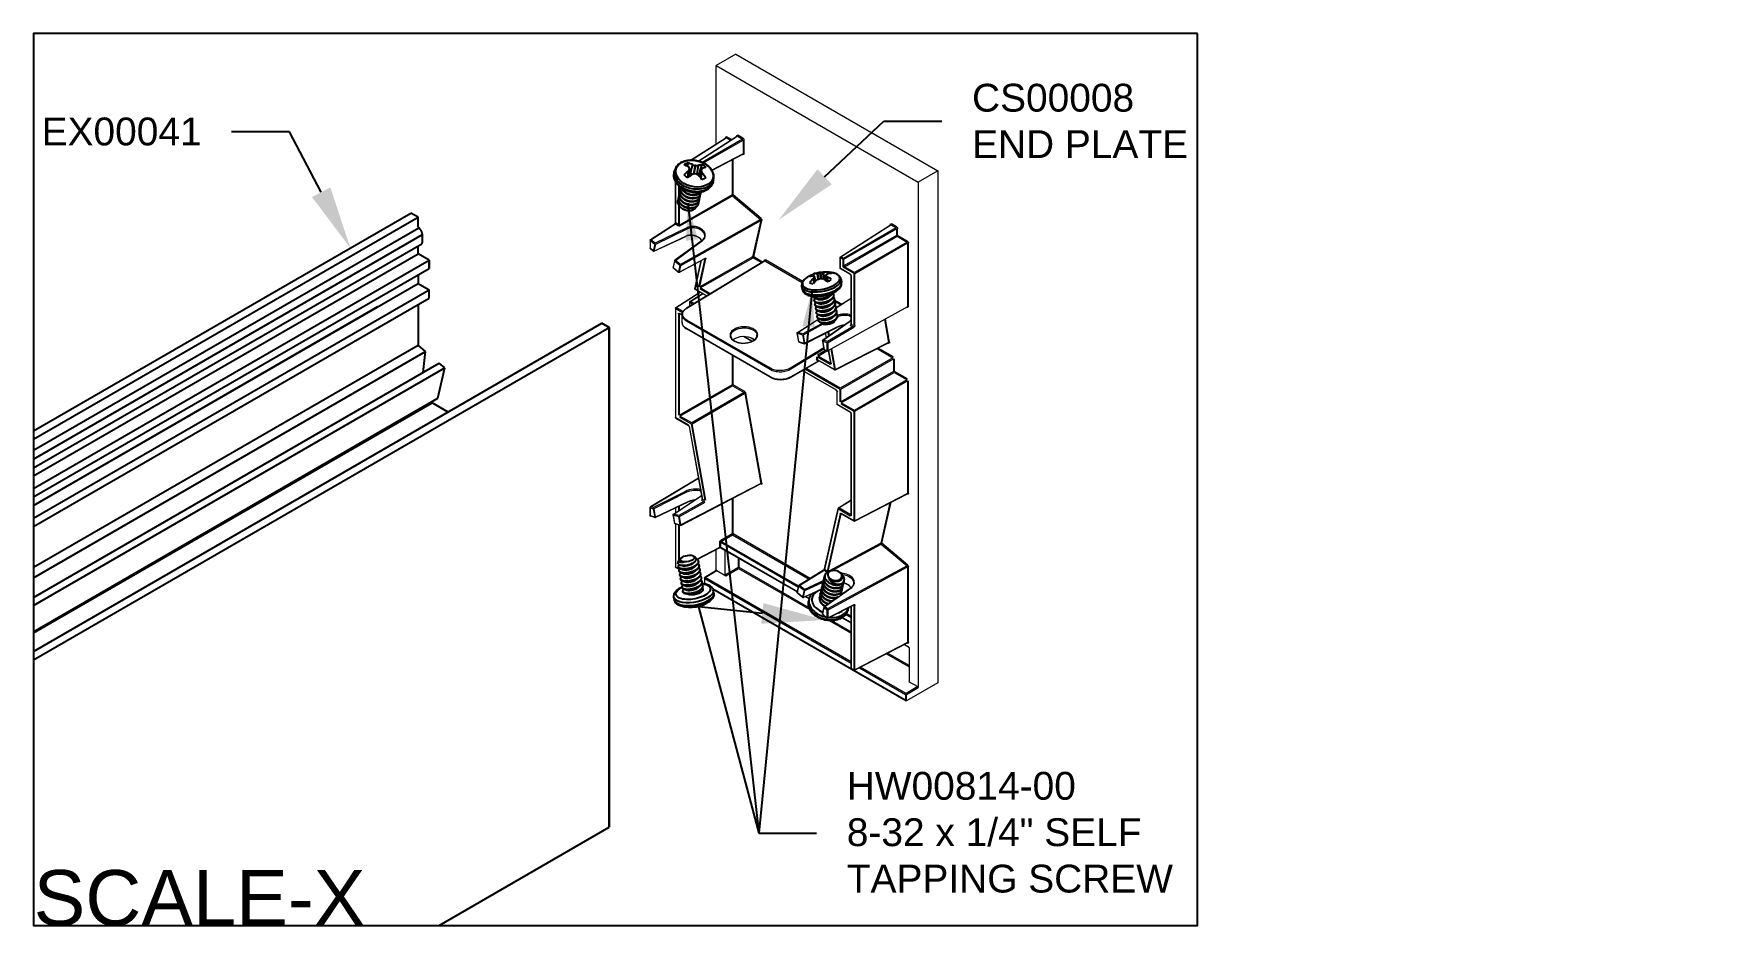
# Model space of a CAD drawing. Extents: x 0 to 11.3, y -6 to 0.
import ezdxf
from ezdxf import colors
from ezdxf.entities.mleader import LeaderData, LeaderLine
from ezdxf.math import Vec2, Vec3

# ---------------------------------------------------------------- set-up
doc = ezdxf.new("R2010")
doc.units = 0
doc.header["$LTSCALE"] = 0.5
doc.header["$MEASUREMENT"] = 0
doc.layers.get('0').update_dxf_attribs({"color": 255, "linetype": 'CONTINUOUS'})
for name, color, linetype in [('End Cap', 92, 'CONTINUOUS'), ('FAB DWG', 221, 'CONTINUOUS'), ('Hardware', 242, 'CONTINUOUS'), ('Housing', 150, 'CONTINUOUS')]:
    doc.layers.add(name, color=color, linetype=linetype)
doc.layers.add('Text-Unprinted', color=131, linetype='CONTINUOUS', plot=False)
doc.styles.add('LSAD_Standard', font='arial.ttf')
doc.styles.add('ROM2', font='romans.shx', dxfattribs={"width": 0.85, "height": 1.5})
doc.dimstyles.new('LAYOUT_OVERALL-2020', dxfattribs={"dimtxt": 1.5, "dimasz": 1.5, "dimexe": 0.125, "dimexo": 0.125, "dimgap": 0.06, "dimtad": 0, "dimtih": 1, "dimtoh": 1, "dimdec": 4, "dimzin": 7, "dimdsep": 46, "dimlunit": 4, "dimtxsty": 'ROM2', "dimblk1": 'OPEN90', "dimcen": 0, "dimclrd": 256, "dimclre": 256, "dimclrt": 6, "dimadec": 0, "dimazin": 2, "dimtp": 0.1, "dimtm": 0.1, "dimtfac": 0.71, "dimtdec": 4, "dimtofl": 0, "dimtmove": 0, "dimatfit": 3, "dimfxl": 1, "dimfrac": 2, "dimtolj": 1, "dimtzin": 7, "dimlwd": -1, "dimlwe": -1, "dimarcsym": 1})

msp = doc.modelspace()

# ---------------------------------------------------------------- texts
at = {"layer": 'Text-Unprinted', "ltscale": 0.5, "transparency": 16777216, "style": 'LSAD_Standard'}
msp.add_attdef('SCALE-X', (0, -6.025), 'XEffectiveScaleFactor', height=0.375, dxfattribs=at)

# ---------------------------------------------------------------- blocks, each defined once
blk = doc.blocks.new('_Open90')
at = {"color": 0, "linetype": 'ByBlock', "lineweight": -2}
for p, q in [((-0.5, 0.5), (0, 0)), ((0, 0), (-1, 0)), ((0, 0), (-0.5, -0.5))]:
    blk.add_line(p, q, dxfattribs=at)

# ---------------------------------------------------------------- linework, layer by layer
at = {"layer": 'End Cap', "lineweight": 13, "transparency": 16777216, "extrusion": (1.11022e-16, 0.816497, 0.57735)}
for p, q in [((4.744, -0.14), (4.611, -0.216)), ((4.611, -0.216), (5.976, -1.004)), ((4.611, -0.745), (4.611, -0.216)), ((4.744, -0.14), (6.108, -0.928)), ((4.439, -0.855), (4.677, -0.703)), ((4.442, -0.855), (4.68, -0.703)), ((4.489, -0.861), (4.751, -0.693)), ((4.491, -0.861), (4.754, -0.693)), ((4.789, -0.713), (4.517, -0.87)), ((4.525, -0.874), (4.793, -0.719)), ((4.676, -0.701), (4.676, -0.704)), ((4.68, -0.703), (4.709, -0.72)), ((4.715, -0.716), (4.683, -0.697)), ((4.75, -0.691), (4.75, -0.693)), ((4.754, -0.693), (4.789, -0.713)), ((4.792, -0.707), (4.757, -0.687)), ((4.793, -0.719), (4.793, -0.813)), ((4.8, -0.813), (4.8, -0.719)), ((4.793, -0.813), (4.582, -0.922)), ((4.582, -0.924), (4.792, -0.815)), ((4.719, -0.853), (4.719, -1.09)), ((4.726, -1.09), (4.726, -0.849)), ((4.79, -0.816), (4.792, -0.817)), ((4.337, -1.275), (4.337, -1.001)), ((4.339, -1.278), (4.339, -1.004)), ((6.108, -0.928), (5.976, -1.004)), ((5.976, -1.004), (5.976, -4.417)), ((6.108, -0.928), (6.108, -4.386)), ((4.356, -1.025), (4.356, -1.122)), ((4.363, -1.086), (4.363, -1.032)), ((4.719, -1.09), (4.363, -1.294)), ((4.366, -1.299), (4.721, -1.096)), ((4.721, -1.096), (4.91, -1.255)), ((4.915, -1.25), (4.726, -1.09)), ((4.356, -1.155), (4.356, -1.292)), ((4.363, -1.294), (4.363, -1.165)), ((4.167, -1.391), (4.333, -1.284)), ((4.171, -1.392), (4.336, -1.285)), ((4.413, -1.313), (4.2, -1.416)), ((4.203, -1.423), (4.415, -1.319)), ((4.336, -1.285), (4.352, -1.297)), ((4.356, -1.292), (4.339, -1.278)), ((4.363, -1.294), (4.363, -1.294)), ((4.91, -1.255), (4.37, -1.56)), ((4.373, -1.566), (4.913, -1.262)), ((4.913, -1.262), (4.858, -1.507)), ((4.865, -1.508), (4.92, -1.263)), ((5.451, -1.508), (5.789, -1.292)), ((5.454, -1.508), (5.792, -1.292)), ((5.827, -1.312), (5.471, -1.518)), ((5.475, -1.524), (5.83, -1.318)), ((5.788, -1.29), (5.788, -1.292)), ((5.792, -1.292), (5.827, -1.312)), ((5.83, -1.306), (5.795, -1.286)), ((5.83, -1.318), (5.83, -1.363)), ((5.837, -1.363), (5.837, -1.318)), ((4.165, -1.395), (4.165, -1.45)), ((4.167, -1.397), (4.196, -1.422)), ((4.167, -1.452), (4.167, -1.397)), ((4.185, -1.468), (4.167, -1.452)), ((4.186, -1.47), (4.167, -1.454)), ((4.2, -1.416), (4.171, -1.392)), ((4.196, -1.422), (4.185, -1.468)), ((4.191, -1.47), (4.402, -1.372)), ((4.404, -1.37), (4.192, -1.469)), ((4.192, -1.469), (4.203, -1.423)), ((4.517, -1.397), (4.333, -1.531)), ((4.337, -1.532), (4.52, -1.397)), ((5.83, -1.363), (5.475, -1.569)), ((5.478, -1.575), (5.834, -1.369)), ((5.901, -1.408), (5.545, -1.613)), ((5.549, -1.62), (5.904, -1.414)), ((5.834, -1.369), (5.901, -1.408)), ((5.904, -1.402), (5.837, -1.363)), ((5.904, -1.414), (5.904, -1.843)), ((5.911, -1.843), (5.911, -1.414)), ((4.331, -1.534), (4.321, -1.58)), ((4.322, -1.583), (4.333, -1.537)), ((4.356, -1.612), (4.322, -1.583)), ((4.356, -1.613), (4.323, -1.585)), ((4.333, -1.537), (4.366, -1.565)), ((4.37, -1.56), (4.337, -1.532)), ((4.366, -1.565), (4.356, -1.612)), ((4.536, -1.52), (4.362, -1.614)), ((4.537, -1.518), (4.363, -1.612)), ((4.363, -1.612), (4.373, -1.566)), ((4.938, -1.535), (4.411, -1.855)), ((4.413, -1.855), (4.94, -1.535)), ((4.468, -1.723), (4.511, -1.533)), ((4.469, -1.726), (4.513, -1.532)), ((4.535, -1.52), (4.493, -1.71)), ((4.858, -1.507), (4.5, -1.711)), ((4.5, -1.711), (4.542, -1.521)), ((4.503, -1.718), (4.861, -1.514)), ((4.535, -1.52), (4.535, -1.52)), ((4.861, -1.514), (4.918, -1.547)), ((4.925, -1.543), (4.865, -1.508)), ((4.937, -1.533), (4.937, -1.535)), ((4.94, -1.535), (5.193, -1.681)), ((5.196, -1.675), (4.944, -1.529)), ((5.449, -1.585), (5.449, -1.512)), ((5.451, -1.514), (5.468, -1.524)), ((5.451, -1.587), (5.451, -1.514)), ((5.517, -1.625), (5.451, -1.587)), ((5.471, -1.518), (5.454, -1.508)), ((5.468, -1.524), (5.468, -1.569)), ((5.475, -1.569), (5.475, -1.524)), ((5.475, -1.581), (5.542, -1.619)), ((5.545, -1.613), (5.478, -1.575)), ((5.519, -1.628), (5.452, -1.589)), ((5.522, -1.631), (5.522, -1.631)), ((5.523, -1.966), (5.523, -1.635)), ((5.525, -1.967), (5.525, -1.637)), ((5.542, -1.619), (5.542, -1.972)), ((5.549, -1.972), (5.549, -1.62)), ((4.34, -1.85), (4.502, -1.747)), ((4.342, -1.85), (4.503, -1.747)), ((4.432, -1.814), (4.432, -1.842)), ((4.434, -1.81), (4.519, -1.756)), ((4.437, -1.81), (4.52, -1.757)), ((4.461, -1.824), (4.437, -1.81)), ((4.548, -1.772), (4.469, -1.726)), ((4.547, -1.772), (4.47, -1.728)), ((4.5, -1.724), (4.565, -1.761)), ((4.571, -1.757), (4.503, -1.718)), ((5.41, -1.806), (5.454, -1.831)), ((5.46, -1.827), (5.412, -1.8)), ((5.422, -1.851), (5.523, -1.787)), ((5.422, -1.852), (5.523, -1.788)), ((4.337, -1.854), (4.337, -2.594)), ((4.339, -1.856), (4.384, -1.883)), ((4.339, -2.596), (4.339, -1.856)), ((4.388, -1.877), (4.342, -1.85)), ((4.356, -1.894), (4.356, -2.578)), ((4.381, -1.9), (4.363, -1.89)), ((4.363, -1.894), (4.365, -1.893)), ((4.363, -2.578), (4.363, -1.894)), ((4.381, -1.902), (4.364, -1.892)), ((4.381, -1.951), (4.381, -1.899)), ((4.381, -1.902), (4.381, -1.902)), ((4.434, -1.816), (4.454, -1.828)), ((4.434, -1.841), (4.434, -1.816)), ((5.161, -2.018), (5.305, -1.927)), ((5.163, -2.018), (5.306, -1.927)), ((5.903, -1.846), (5.366, -2.143)), ((5.783, -2.085), (5.755, -1.928)), ((5.901, -1.847), (5.906, -1.848)), ((4.41, -1.941), (4.976, -2.267)), ((4.976, -2.319), (4.41, -1.992)), ((4.977, -2.321), (4.411, -1.995)), ((4.979, -2.261), (4.413, -1.935)), ((5.17, -2.081), (5.159, -2.023)), ((5.171, -2.082), (5.161, -2.024)), ((5.161, -2.024), (5.194, -2.035)), ((5.197, -2.028), (5.163, -2.018)), ((5.194, -2.035), (5.205, -2.093)), ((5.327, -1.958), (5.197, -2.028)), ((5.201, -2.034), (5.335, -1.961)), ((5.211, -2.092), (5.201, -2.034)), ((5.21, -2.095), (5.427, -1.985)), ((5.427, -1.982), (5.211, -2.092)), ((5.509, -1.947), (5.332, -2.071)), ((5.334, -2.071), (5.51, -1.947)), ((5.356, -2.054), (5.35, -2.024)), ((5.357, -2.053), (5.351, -2.024)), ((5.537, -1.978), (5.363, -2.08)), ((5.366, -2.016), (5.371, -2.044)), ((5.367, -2.086), (5.541, -1.984)), ((5.377, -2.039), (5.372, -2.013)), ((5.522, -1.973), (5.537, -1.978)), ((5.542, -1.972), (5.525, -1.967)), ((5.748, -1.931), (5.776, -2.086)), ((4.852, -2.079), (4.797, -2.047)), ((4.853, -2.078), (4.799, -2.047)), ((4.849, -2.056), (4.87, -2.068)), ((5.338, -2.123), (5.113, -2.259)), ((5.117, -2.265), (5.339, -2.13)), ((5.205, -2.093), (5.171, -2.082)), ((5.173, -2.085), (5.207, -2.095)), ((5.35, -2.14), (5.297, -2.172)), ((5.301, -2.178), (5.359, -2.143)), ((5.33, -2.076), (5.34, -2.134)), ((5.331, -2.077), (5.36, -2.086)), ((5.341, -2.135), (5.331, -2.077)), ((5.363, -2.08), (5.334, -2.071)), ((5.36, -2.141), (5.341, -2.135)), ((5.343, -2.138), (5.362, -2.144)), ((5.36, -2.086), (5.36, -2.141)), ((5.367, -2.141), (5.367, -2.086)), ((5.386, -2.226), (5.371, -2.141)), ((5.388, -2.227), (5.372, -2.14)), ((5.386, -2.132), (5.411, -2.27)), ((5.418, -2.269), (5.393, -2.129)), ((5.417, -2.272), (5.775, -2.089)), ((5.776, -2.086), (5.418, -2.269)), ((5.699, -2.128), (5.806, -2.19)), ((5.809, -2.184), (5.706, -2.124)), ((5.774, -2.09), (5.776, -2.091)), ((4.719, -2.172), (4.719, -2.373)), ((4.726, -2.373), (4.726, -2.176)), ((5.116, -2.321), (5.306, -2.211)), ((5.305, -2.21), (5.117, -2.319)), ((5.212, -2.266), (5.447, -2.401)), ((5.45, -2.395), (5.219, -2.262)), ((5.29, -2.184), (5.29, -2.204)), ((5.297, -2.204), (5.297, -2.184)), ((5.297, -2.184), (5.381, -2.233)), ((5.411, -2.27), (5.297, -2.204)), ((5.297, -2.208), (5.299, -2.207)), ((5.412, -2.272), (5.298, -2.206)), ((5.384, -2.227), (5.301, -2.178)), ((5.386, -2.225), (5.384, -2.227)), ((5.806, -2.19), (5.45, -2.395)), ((5.454, -2.401), (5.81, -2.196)), ((5.81, -2.196), (5.81, -2.283)), ((5.817, -2.283), (5.817, -2.196)), ((4.719, -2.373), (4.363, -2.578)), ((4.366, -2.584), (4.722, -2.379)), ((4.722, -2.379), (4.801, -2.424)), ((4.804, -2.418), (4.726, -2.373)), ((5.424, -2.409), (5.193, -2.276)), ((5.423, -2.407), (5.195, -2.276)), ((5.81, -2.283), (5.454, -2.488)), ((5.457, -2.494), (5.813, -2.289)), ((5.901, -2.339), (5.545, -2.545)), ((5.549, -2.551), (5.904, -2.345)), ((5.813, -2.289), (5.901, -2.339)), ((5.904, -2.333), (5.817, -2.283)), ((5.904, -2.345), (5.904, -3.106)), ((5.911, -3.106), (5.911, -2.346)), ((4.801, -2.424), (4.447, -2.63)), ((4.45, -2.636), (4.804, -2.429)), ((4.804, -2.429), (4.913, -3.038)), ((4.92, -3.037), (4.811, -2.428)), ((5.428, -2.412), (5.427, -2.413)), ((5.428, -2.504), (5.428, -2.417)), ((5.43, -2.506), (5.43, -2.419)), ((5.447, -2.401), (5.447, -2.488)), ((5.454, -2.488), (5.454, -2.401)), ((5.545, -2.545), (5.457, -2.494)), ((4.424, -2.645), (4.339, -2.596)), ((4.34, -2.598), (4.425, -2.647)), ((4.363, -2.59), (4.443, -2.637)), ((4.447, -2.63), (4.366, -2.584)), ((5.517, -2.557), (5.43, -2.506)), ((5.519, -2.559), (5.431, -2.508)), ((5.454, -2.5), (5.542, -2.551)), ((5.522, -2.562), (5.522, -2.562)), ((5.523, -3.251), (5.523, -2.567)), ((5.525, -3.253), (5.525, -2.569)), ((5.542, -2.551), (5.542, -3.29)), ((5.549, -3.29), (5.549, -2.551)), ((4.43, -2.654), (4.518, -3.146)), ((4.519, -3.147), (4.431, -2.655)), ((4.443, -2.637), (4.535, -3.152)), ((4.542, -3.151), (4.45, -2.636)), ((4.492, -3.002), (4.168, -3.196)), ((4.169, -3.196), (4.492, -3.002)), ((4.372, -3.322), (4.912, -3.041)), ((4.913, -3.038), (4.373, -3.319)), ((4.91, -3.042), (4.915, -3.044)), ((4.404, -3.092), (4.188, -3.202)), ((4.192, -3.208), (4.408, -3.098)), ((4.419, -3.166), (4.201, -3.269)), ((4.42, -3.163), (4.202, -3.266)), ((4.323, -3.245), (4.505, -3.125)), ((4.325, -3.245), (4.507, -3.124)), ((4.533, -3.158), (4.359, -3.255)), ((4.363, -3.261), (4.537, -3.164)), ((4.518, -3.146), (4.516, -3.147)), ((4.516, -3.153), (4.533, -3.158)), ((4.535, -3.152), (4.519, -3.147)), ((4.719, -3.142), (4.719, -3.38)), ((4.726, -3.38), (4.726, -3.138)), ((5.438, -3.204), (5.523, -3.15)), ((5.441, -3.204), (5.523, -3.152)), ((5.547, -3.293), (5.903, -3.108)), ((5.904, -3.106), (5.549, -3.29)), ((5.785, -3.169), (5.724, -3.442)), ((5.731, -3.442), (5.793, -3.165)), ((5.902, -3.109), (5.904, -3.11)), ((4.165, -3.256), (4.165, -3.201)), ((4.167, -3.203), (4.185, -3.209)), ((4.167, -3.258), (4.167, -3.203)), ((4.196, -3.267), (4.167, -3.258)), ((4.188, -3.202), (4.169, -3.196)), ((4.198, -3.269), (4.169, -3.26)), ((4.185, -3.209), (4.196, -3.267)), ((4.202, -3.266), (4.192, -3.208)), ((4.321, -3.25), (4.331, -3.308)), ((4.322, -3.251), (4.356, -3.262)), ((4.333, -3.309), (4.322, -3.251)), ((4.359, -3.255), (4.325, -3.245)), ((4.337, -3.205), (4.337, -3.236)), ((4.339, -3.235), (4.339, -3.204)), ((4.356, -3.196), (4.356, -3.223)), ((4.356, -3.262), (4.366, -3.32)), ((4.363, -3.219), (4.363, -3.193)), ((4.373, -3.319), (4.363, -3.261)), ((5.344, -3.616), (5.436, -3.207)), ((5.345, -3.619), (5.437, -3.21)), ((5.449, -3.243), (5.361, -3.633)), ((5.369, -3.633), (5.456, -3.244)), ((5.437, -3.21), (5.517, -3.257)), ((5.521, -3.251), (5.441, -3.204)), ((5.542, -3.29), (5.456, -3.241)), ((5.456, -3.244), (5.458, -3.244)), ((5.457, -3.243), (5.543, -3.293)), ((5.523, -3.249), (5.521, -3.251)), ((4.366, -3.32), (4.333, -3.309)), ((4.368, -3.322), (4.335, -3.312)), ((4.337, -3.313), (4.337, -3.601)), ((4.339, -3.603), (4.339, -3.313)), ((4.356, -3.319), (4.356, -3.563)), ((4.363, -3.556), (4.363, -3.321)), ((4.719, -3.38), (4.642, -3.424)), ((4.646, -3.43), (4.722, -3.386)), ((4.722, -3.386), (5.239, -3.685)), ((5.246, -3.68), (4.726, -3.38)), ((4.635, -3.472), (4.482, -3.551)), ((4.484, -3.552), (4.634, -3.474)), ((4.611, -3.628), (4.611, -3.486)), ((4.635, -3.436), (4.635, -3.472)), ((4.642, -3.436), (5.167, -3.739)), ((4.642, -3.472), (4.642, -3.436)), ((5.16, -3.771), (4.642, -3.472)), ((5.16, -3.773), (4.643, -3.475)), ((5.169, -3.732), (4.646, -3.43)), ((4.673, -3.656), (4.673, -3.492)), ((5.724, -3.442), (5.377, -3.629)), ((5.399, -3.625), (5.726, -3.448)), ((5.726, -3.448), (5.901, -3.596)), ((5.906, -3.59), (5.731, -3.442)), ((4.356, -3.613), (4.339, -3.603)), ((4.34, -3.606), (4.357, -3.615)), ((4.356, -3.583), (4.356, -3.613)), ((4.362, -3.616), (4.365, -3.614)), ((4.363, -3.613), (4.363, -3.613)), ((4.363, -3.613), (4.363, -3.613)), ((4.612, -3.627), (4.535, -3.674)), ((4.537, -3.674), (4.615, -3.627)), ((4.615, -3.627), (4.676, -3.662)), ((4.76, -3.606), (4.673, -3.656)), ((4.676, -3.662), (4.763, -3.612)), ((4.76, -3.542), (4.76, -3.606)), ((4.763, -3.612), (5.244, -3.89)), ((4.767, -3.606), (4.767, -3.546)), ((5.239, -3.879), (4.767, -3.606)), ((5.337, -3.624), (5.172, -3.726)), ((5.175, -3.727), (5.341, -3.625)), ((5.341, -3.625), (5.357, -3.639)), ((5.361, -3.633), (5.345, -3.619)), ((5.901, -3.596), (5.364, -3.886)), ((5.367, -3.892), (5.904, -3.601)), ((5.904, -3.601), (5.904, -4.113)), ((5.911, -4.113), (5.911, -3.601)), ((4.532, -3.678), (4.532, -3.715)), ((4.534, -3.715), (4.534, -3.681)), ((4.534, -3.681), (5.523, -4.252)), ((5.523, -4.244), (4.537, -3.674)), ((5.159, -3.775), (5.17, -3.729)), ((5.161, -3.778), (5.171, -3.732)), ((5.171, -3.732), (5.205, -3.76)), ((5.209, -3.755), (5.175, -3.727)), ((5.335, -3.696), (5.209, -3.755)), ((5.211, -3.761), (5.333, -3.704)), ((5.211, -3.762), (5.333, -3.705)), ((5.346, -3.87), (5.528, -3.741)), ((5.451, -3.792), (5.524, -3.741)), ((5.891, -4.503), (4.589, -3.751)), ((4.59, -3.753), (5.895, -4.507)), ((5.194, -3.807), (5.161, -3.778)), ((5.194, -3.808), (5.161, -3.78)), ((5.205, -3.76), (5.194, -3.807)), ((5.322, -3.755), (5.2, -3.809)), ((5.323, -3.753), (5.201, -3.808)), ((5.201, -3.808), (5.211, -3.762)), ((5.24, -3.819), (5.213, -3.803)), ((5.24, -3.818), (5.214, -3.803)), ((5.25, -3.787), (5.254, -3.789)), ((5.258, -3.784), (5.258, -3.783)), ((5.342, -3.87), (5.428, -3.809)), ((5.541, -3.858), (5.367, -3.947)), ((5.33, -3.919), (5.34, -3.873)), ((5.331, -3.922), (5.341, -3.876)), ((5.36, -3.947), (5.331, -3.922)), ((5.36, -3.948), (5.331, -3.924)), ((5.341, -3.876), (5.36, -3.892)), ((5.364, -3.886), (5.346, -3.87)), ((5.36, -3.892), (5.36, -3.947)), ((5.366, -3.949), (5.54, -3.86)), ((5.367, -3.947), (5.367, -3.892)), ((5.374, -3.965), (5.523, -4.051)), ((5.523, -4.043), (5.389, -3.965)), ((5.523, -3.983), (5.46, -3.946)), ((5.523, -3.981), (5.462, -3.945)), ((5.486, -3.923), (5.523, -3.945)), ((5.523, -3.937), (5.49, -3.918)), ((5.523, -4.286), (5.523, -3.869)), ((5.525, -4.288), (5.525, -3.868)), ((5.54, -3.86), (5.542, -3.862)), ((5.542, -3.862), (5.542, -4.298)), ((5.549, -4.298), (5.549, -3.862)), ((5.547, -4.3), (5.903, -4.116)), ((5.904, -4.113), (5.549, -4.298)), ((5.762, -4.189), (5.915, -4.277)), ((5.915, -4.269), (5.769, -4.185)), ((5.883, -4.126), (5.911, -4.142)), ((5.902, -4.116), (5.904, -4.117)), ((5.915, -4.148), (5.915, -4.374)), ((5.542, -4.298), (5.525, -4.288)), ((5.526, -4.29), (5.543, -4.3)), ((5.579, -4.284), (5.891, -4.464)), ((5.895, -4.458), (5.586, -4.28)), ((5.973, -4.411), (5.895, -4.458)), ((6.108, -4.386), (5.898, -4.507)), ((5.898, -4.464), (5.976, -4.417)), ((5.911, -4.376), (5.973, -4.411)), ((5.891, -4.464), (5.891, -4.503)), ((5.898, -4.507), (5.898, -4.464))]:
    msp.add_line(p, q, dxfattribs=at)
at = {"layer": 'End Cap', "lineweight": 13, "transparency": 16777216, "extrusion": (1.02435e-16, 2.22045e-16, -1)}
for centre, start, end in [((-4.17, -1.395), 360, 57.0801), ((-5.208, -2.091), 243.09, 287.2861), ((-5.345, -2.133), 287.2861, 349.8523), ((-5.364, -2.139), 240.9839, 287.2861), ((-4.326, -3.249), 349.8523, 56.5687), ((-4.37, -3.318), 242.5158, 287.2861), ((-5.335, -3.92), 310.1477, 12.7139)]:
    msp.add_arc(centre, 0.005, start, end, dxfattribs=at)
at = {"layer": 'End Cap', "lineweight": 13, "transparency": 16777216, "extrusion": (-8.5876e-18, 2.22045e-16, -1)}
for centre, start, end in [((-4.17, -1.45), 310.1477, 360), ((-4.189, -1.466), 245.027, 310.1477), ((-5.454, -1.585), 300, 0), ((-4.17, -3.256), 287.2861, 360), ((-5.175, -3.73), 12.7139, 58.427), ((-5.345, -3.874), 12.7139, 54.6339), ((-5.364, -3.945), 242.9395, 310.1477), ((-5.545, -4.296), 242.5969, 300)]:
    msp.add_arc(centre, 0.005, start, end, dxfattribs=at)
at = {"layer": 'End Cap', "lineweight": 13, "transparency": 16777216, "extrusion": (-6.40988e-17, 1.66533e-16, -1)}
for centre, start, end in [((-4.326, -1.581), 310.1477, 12.7139), ((-5.454, -1.512), 0, 57.4031), ((-4.359, -1.609), 241.5425, 310.1477), ((-5.441, -3.208), 12.7139, 57.6743), ((-4.336, -3.307), 287.2861, 349.8523)]:
    msp.add_arc(centre, 0.005, start, end, dxfattribs=at)
at = {"layer": 'End Cap', "lineweight": 13, "transparency": 16777216, "extrusion": (4.69235e-17, 1.66533e-16, -1)}
for centre, start, end in [((-4.336, -1.535), 12.7139, 53.7379), ((-4.199, -3.265), 244.6064, 287.2861), ((-4.359, -3.611), 242.5969, 300), ((-5.164, -3.776), 310.1477, 12.7139), ((-5.198, -3.805), 246.0531, 310.1477)]:
    msp.add_arc(centre, 0.005, start, end, dxfattribs=at)
at = {"layer": 'End Cap', "lineweight": 13, "transparency": 16777216, "extrusion": (1.02435e-16, 1.66533e-16, -1)}
for centre, start, end in [((-4.437, -1.814), 0, 57.4031), ((-4.473, -1.724), 300, 12.7139), ((-4.342, -1.854), 0, 57.4031), ((-5.175, -2.08), 287.2861, 349.8523)]:
    msp.add_arc(centre, 0.005, start, end, dxfattribs=at)
at = {"layer": 'End Cap', "lineweight": 13, "transparency": 16777216, "extrusion": (1.02435e-16, 3.33067e-16, -1)}
msp.add_arc((-5.164, -2.022), 0.005, 349.8523, 57.4544, dxfattribs=at)
at = {"layer": 'End Cap', "lineweight": 13, "transparency": 16777216, "extrusion": (-8.5876e-18, 1.66533e-16, -1)}
for centre, start, end in [((-5.334, -2.075), 349.8523, 54.9853), ((-5.433, -2.504), 300, 0)]:
    msp.add_arc(centre, 0.005, start, end, dxfattribs=at)
at = {"layer": 'End Cap', "lineweight": 13, "transparency": 16777216, "extrusion": (4.69235e-17, 2.22045e-16, -1)}
msp.add_arc((-5.415, -2.268), 0.005, 242.9199, 300, dxfattribs=at)
at = {"layer": 'End Cap', "lineweight": 13, "transparency": 16777216, "extrusion": (1.02435e-16, 5.55112e-17, -1)}
for centre in [(-4.342, -2.594), (-4.342, -3.601), (-5.528, -4.286)]:
    msp.add_arc(centre, 0.005, 300, 0, dxfattribs=at)
at = {"layer": 'End Cap', "lineweight": 13, "transparency": 16777216, "extrusion": (-6.40988e-17, -5.55112e-17, -1)}
msp.add_arc((-4.17, -3.201), 0.005, 360, 58.9839, dxfattribs=at)
at = {"layer": 'End Cap', "lineweight": 13, "transparency": 16777216, "extrusion": (-6.40988e-17, 3.33067e-16, -1)}
msp.add_arc((-5.545, -3.288), 0.005, 242.5969, 300, dxfattribs=at)
at = {"layer": 'End Cap', "lineweight": 13, "transparency": 16777216, "extrusion": (-6.40988e-17, 2.22045e-16, -1)}
msp.add_arc((-4.537, -3.678), 0.005, 0, 58.7177, dxfattribs=at)
at = {"layer": 'End Cap', "lineweight": 13, "transparency": 16777216, "extrusion": (2.48922e-16, 3.09781e-16, -1)}
msp.add_ellipse((4.682, -0.704), major_axis=(0.00384, -0.00771), ratio=0.611894, start_param=-4.030089, end_param=-3.179469, dxfattribs=at)
at = {"layer": 'End Cap', "lineweight": 13, "transparency": 16777216, "extrusion": (8.54161e-17, 2.19479e-16, -1)}
msp.add_ellipse((4.679, -0.707), major_axis=(0.00174, -0.00396), ratio=0.607897, start_param=-3.236664, end_param=-3.208071, dxfattribs=at)
at = {"layer": 'End Cap', "lineweight": 13, "transparency": 16777216, "extrusion": (2.62439e-16, 3.07319e-16, -1)}
msp.add_ellipse((4.683, -0.704), major_axis=(0.00476, -0.00718), ratio=0.611894, start_param=-3.103716, end_param=-2.253096, dxfattribs=at)
at = {"layer": 'End Cap', "lineweight": 13, "transparency": 16777216, "extrusion": (1.24796e-16, 3.10048e-16, -1)}
msp.add_ellipse((4.756, -0.694), major_axis=(0.00384, -0.00771), ratio=0.611894, start_param=-4.030089, end_param=-3.179469, dxfattribs=at)
at = {"layer": 'End Cap', "lineweight": 13, "transparency": 16777216}
for centre, major_axis, ratio, start_param, end_param in [((4.753, -0.696), (0.00174, -0.00396), 0.607897, -3.075114, -3.046521), ((4.789, -0.811), (0.0021, -0.00376), 0.612423, 0.008268, 0.85882), ((4.789, -0.812), (-0.00256, 0.00349), 0.607897, -3.236664, -3.208071), ((4.722, -1.092), (0.00322, 0.00382), 0.432923, -2.239742, -0.695126), ((4.336, -1.288), (0.00272, -0.0042), 0.572963, 2.100772, 2.327317), ((4.342, -1.275), (-0.005, 0), 0.57735, 0, 0.785398), ((4.352, -1.294), (0.00322, 0.00382), 0.432923, -2.239742, -0.695126), ((4.452, -1.411), (-0.0683, 0.0154), 0.692275, -2.557831, -0.643354), ((4.911, -1.252), (0.00322, 0.00382), 0.432923, -2.239729, -0.695126), ((4.91, -1.259), (0.00245, -0.00393), 0.55791, 1.278039, 2.128591), ((4.915, -1.258), (-0.00462, -0.00191), 0.183389, -2.51386, -0.980106), ((4.91, -1.259), (0.002, -0.00405), 0.586734, 0.605641, 1.456192), ((5.791, -1.296), (0.00174, -0.00396), 0.607897, -3.075114, -3.046521), ((4.17, -1.45), (-0.00322, -0.00382), 0.432923, -0.695126, 0), ((4.17, -1.395), (-0.00272, 0.0042), 0.572963, -1.04082, -0.814283), ((4.189, -1.466), (-0.00322, -0.00382), 0.432923, -0.695126, 0), ((4.189, -1.466), (0.00211, -0.00453), 0.537422, 0, 0.607815), ((4.532, -1.522), (0.0034, 0.00367), 0.462349, -0.673754, -0.473679), ((4.539, -1.518), (0.00488, -0.0011), 0.692275, -2.214187, -0.669582), ((4.533, -1.515), (0.00238, -0.0044), 0.56582, 0, 0.57425), ((4.861, -1.51), (0.0025, 0.00433), 0.57735, -2.330015, -0.785398), ((4.933, -1.535), (0.005, 0), 0.57735, 0.180232, 0.785398), ((4.94, -1.539), (0.0024, -0.00439), 0.592172, 2.371088, 3.169174), ((4.94, -1.531), (0.0025, 0.00433), 0.57735, -2.330004, -0.785398), ((5.454, -1.585), (-0.0025, -0.00433), 0.57735, -0.785398, 0), ((4.359, -1.609), (0.00238, -0.0044), 0.56582, 0, 0.57425), ((5.521, -1.623), (-0.0025, -0.00433), 0.57735, -0.785398, 0.000005), ((4.437, -1.814), (-0.005, 0), 0.57735, 0, 0.785398), ((4.437, -1.814), (-0.0025, -0.00433), 0.57735, -2.330015, -0.785398), ((4.437, -1.814), (-0.00269, 0.00421), 0.576955, -0.811218, 0), ((4.473, -1.724), (-0.00488, 0.0011), 0.692275, 0, 0.927394), ((5.901, -1.842), (0.00227, -0.00389), 0.635348, -0.010682, 0.82339), ((5.471, -2), (-0.0689, -0.0123), 0.432923, -1.755604, -0.962937), ((5.538, -1.982), (0.00252, -0.00432), 0.542752, 2.352586, 2.579133), ((4.799, -2.098), (-0.0885, 0), 0.57735, -2.356194, -0.603615), ((4.733, -2.08), (0.0025, 0.00433), 0.57735, 0, 0.811578), ((4.799, -2.098), (-0.0885, 0), 0.57735, -2.51052, -2.356194), ((5.175, -2.08), (-0.00492, -0.00088), 0.432923, 0, 0.695126), ((5.175, -2.08), (-0.00149, -0.00477), 0.692275, -0.927394, 0), ((5.208, -2.091), (0.00492, 0.00088), 0.432923, -2.446467, -0.962937), ((5.208, -2.091), (0.005, 0), 0.57735, -2.356194, -0.870446), ((5.208, -2.091), (0.00226, -0.00446), 0.514818, 0, 0.815728), ((5.208, -2.091), (-0.00226, 0.00446), 0.514818, -2.325865, -2.100161), ((5.345, -2.133), (-0.00492, -0.00088), 0.432923, 0, 0.695126), ((5.364, -2.139), (0.005, 0), 0.57735, -2.356194, -0.811578), ((5.364, -2.139), (0.00243, -0.00437), 0.558545, 0, 0.795232), ((5.773, -2.085), (0.00216, -0.00387), 0.598865, 0.12679, 1.091442), ((5.778, -2.093), (-0.00329, 0.00377), 0.811264, -1.729299, -0.200584), ((5.772, -2.093), (0.0025, 0.00433), 0.57735, -0.785398, -0.179247), ((5.773, -2.085), (-0.00258, 0.00354), 0.61304, -3.240894, -3.086737), ((5.779, -2.087), (-0.00492, -0.00088), 0.432923, -2.446467, -0.901876), ((5.113, -2.263), (-0.0026, 0.00427), 0.562039, -2.368946, -0.79902), ((5.415, -2.268), (-0.00228, 0.00445), 0.572963, -2.32731, -2.100772), ((4.722, -2.375), (0.0025, 0.00433), 0.57735, -2.330015, -0.785398), ((4.979, -2.317), (-0.0025, -0.00433), 0.57735, -0.785398, 0), ((5.415, -2.268), (0.005, 0), 0.57735, -2.356194, -0.818295), ((5.415, -2.268), (0.00228, -0.00445), 0.572963, 0, 0.814283), ((4.8, -2.42), (0.0025, 0.00433), 0.57735, -2.330007, -0.785398), ((4.801, -2.428), (0.00248, -0.00377), 0.566645, 1.581695, 2.317039), ((4.801, -2.428), (0.00213, -0.00404), 0.553158, 1.022106, 1.75745), ((5.433, -2.417), (-0.005, 0), 0.57735, -0.000005, 0.785398), ((5.433, -2.504), (-0.005, 0), 0.57735, 0, 0.785398), ((5.528, -2.567), (-0.005, 0), 0.57735, -0.000005, 0.785398), ((4.91, -3.038), (-0.00242, 0.00351), 0.631681, -3.222412, -2.949012), ((4.91, -3.037), (0.00207, -0.00387), 0.597786, 0.255386, 1.105938), ((4.915, -3.045), (-0.00393, 0.00309), 0.795635, -1.878356, -0.344602), ((4.451, -3.111), (-0.0738, -0.0132), 0.432923, -2.483232, -0.962937), ((4.451, -3.111), (0.0738, 0.0132), 0.432923, -0.788404, -0.658361), ((5.901, -3.104), (0.0021, -0.00376), 0.612423, 0.008268, 0.85882), ((5.906, -3.113), (-0.0025, 0.00433), 0.816497, -1.570796, -0.037042), ((5.901, -3.105), (-0.00256, 0.00349), 0.607897, -3.236664, -3.208071), ((4.17, -3.201), (-0.005, 0), 0.57735, 0, 0.785398), ((4.17, -3.256), (-0.005, 0), 0.57735, 0, 0.785398), ((4.17, -3.201), (-0.00149, -0.00477), 0.692275, -2.498191, -0.927394), ((4.17, -3.256), (-0.00149, -0.00477), 0.692275, -0.927394, 0), ((4.17, -3.201), (-0.00258, 0.00429), 0.595738, -0.569264, 0), ((4.189, -3.206), (-0.00149, -0.00477), 0.692275, -2.498191, -0.927394), ((4.189, -3.206), (0.00492, 0.00088), 0.432923, -2.446467, -0.962937), ((4.199, -3.265), (0.00492, 0.00088), 0.432923, -2.446467, -0.962937), ((4.199, -3.265), (0.005, 0), 0.57735, -2.356194, -0.876282), ((4.199, -3.265), (-0.00149, -0.00477), 0.692275, -0.927394, 0), ((5.441, -3.208), (-0.0025, -0.00433), 0.57735, -2.330015, -0.785398), ((5.441, -3.208), (-0.00267, 0.00423), 0.573941, -0.808494, 0), ((5.453, -3.241), (0.00488, -0.0011), 0.692275, -2.214198, -0.66959), ((5.46, -3.239), (-0.0025, -0.00433), 0.57735, -0.785398, 0), ((5.521, -3.255), (-0.0025, -0.00433), 0.57735, -2.330001, -0.785398), ((5.526, -3.255), (-0.0025, 0.00433), 0.816497, 0.143559, 1.570796), ((5.528, -3.251), (-0.005, 0), 0.57735, 0, 0.785398), ((5.545, -3.288), (0.005, 0), 0.57735, -2.356194, -0.811578), ((5.545, -3.288), (-0.0025, -0.00433), 0.57735, -0.785398, 0), ((5.545, -3.288), (0.0023, -0.00444), 0.576955, 0, 0.811218), ((4.336, -3.307), (-0.00492, -0.00088), 0.432923, 0, 0.695126), ((4.37, -3.318), (0.00492, 0.00088), 0.432923, -2.446467, -0.90185), ((4.37, -3.318), (0.005, 0), 0.57735, -2.356194, -0.816786), ((4.37, -3.318), (0.00231, -0.00444), 0.570168, 0, 0.810287), ((4.37, -3.318), (-0.00231, 0.00444), 0.570168, -2.331306, -2.104803), ((4.722, -3.382), (0.0025, -0.00433), 0.546739, -2.355852, -0.785741), ((4.632, -3.47), (0.0023, -0.00444), 0.576955, 0, 0.811206), ((4.639, -3.438), (-0.005, 0), 0.57735, -2.356183, -0.811578), ((4.639, -3.474), (0.005, -0.00022), 0.546448, 0.809038, 2.353534), ((4.646, -3.426), (0.0025, -0.00433), 0.546739, -2.355852, -0.785752), ((4.646, -3.47), (-0.0025, -0.00433), 0.57735, -0.785387, 0), ((5.727, -3.445), (0.00322, 0.00382), 0.432923, -2.265922, -0.695126), ((4.342, -3.601), (-0.005, 0), 0.57735, 0, 0.785398), ((4.359, -3.611), (0.005, 0), 0.57735, -2.356194, -0.811578), ((4.359, -3.611), (0.0023, -0.00444), 0.576955, 0, 0.811218), ((4.615, -3.631), (0.0025, -0.00433), 0.57735, -3.926648, -3.128498), ((5.902, -3.592), (0.00322, 0.00382), 0.432923, -2.265891, -0.695126), ((5.901, -3.599), (0.00246, -0.00412), 0.552215, 0.749302, 2.161518), ((4.676, -3.658), (0.0025, -0.00433), 0.577351, -2.356336, -0.785257), ((5.175, -3.73), (-0.00488, 0.0011), 0.692275, 0, 0.927394), ((5.175, -3.73), (-0.00322, -0.00382), 0.432923, -2.265922, -0.695126), ((5.472, -3.7), (0.0732, -0.0165), 0.692275, -0.556136, 1.919977), ((5.512, -3.726), (-0.00322, -0.00382), 0.432923, -0.695116, 0), ((5.527, -3.745), (-0.00289, 0.00408), 0.612885, -1.067725, 0), ((5.164, -3.776), (-0.00488, 0.0011), 0.692275, 0, 0.927394), ((5.164, -3.776), (-0.00322, -0.00382), 0.432923, -0.695126, 0), ((5.198, -3.805), (0.00488, -0.0011), 0.692275, -2.214198, -0.730669), ((5.198, -3.805), (-0.00322, -0.00382), 0.432923, -0.695126, 0), ((5.208, -3.758), (-0.00322, -0.00382), 0.432923, -2.265922, -0.695126), ((5.208, -3.758), (0.005, 0), 0.57735, -2.356194, -0.870446), ((5.208, -3.758), (0.00488, -0.0011), 0.692275, -2.214198, -0.730669), ((5.374, -3.836), (-0.115, 0.026), 0.691207, -2.214555, -2.195526), ((5.538, -3.856), (0.00227, -0.00445), 0.580718, 0, 0.814679), ((5.335, -3.92), (-0.00488, 0.0011), 0.692275, 0, 0.927394), ((5.345, -3.874), (-0.00488, 0.0011), 0.692275, 0, 0.927394), ((5.364, -3.89), (0.005, 0), 0.57735, -2.356194, -0.811578), ((5.364, -3.945), (0.005, 0), 0.57735, -2.356194, -0.811578), ((5.364, -3.89), (-0.00238, 0.0044), 0.565512, -2.340489, -0.996151), ((5.364, -3.945), (0.00227, -0.00445), 0.580718, 0, 0.814679), ((5.545, -3.86), (0.005, 0), 0.57735, -2.356194, -0.811578), ((5.911, -4.146), (-0.0025, 0.00433), 0.57735, -2.356336, -0.785257)]:
    msp.add_ellipse(centre, major_axis=major_axis, ratio=ratio, start_param=start_param, end_param=end_param, dxfattribs=at)
at = {"layer": 'End Cap', "lineweight": 13, "transparency": 16777216, "extrusion": (4.59521e-19, 2.00148e-16, -1)}
for centre in [(4.757, -0.694), (4.362, -1.897)]:
    msp.add_ellipse(centre, major_axis=(0.00476, -0.00718), ratio=0.611894, start_param=-3.103716, end_param=-2.253096, dxfattribs=at)
at = {"layer": 'End Cap', "lineweight": 13, "transparency": 16777216, "extrusion": (2.19947e-16, 2.73647e-16, -1)}
for centre in [(4.793, -0.714), (5.518, -2.564)]:
    msp.add_ellipse(centre, major_axis=(0.00496, -0.00771), ratio=0.540375, start_param=-2.331832, end_param=-1.481211, dxfattribs=at)
at = {"layer": 'End Cap', "lineweight": 13, "transparency": 16777216, "extrusion": (-5.07929e-17, 9.8722e-17, -1)}
msp.add_ellipse((4.793, -0.715), major_axis=(-0.00419, 0.00815), ratio=0.540375, start_param=1.481211, end_param=2.331832, dxfattribs=at)
at = {"layer": 'End Cap', "lineweight": 13, "transparency": 16777216, "extrusion": (3.08238e-16, 1.37857e-16, -1)}
msp.add_ellipse((4.793, -0.81), major_axis=(0.00476, -0.00718), ratio=0.611894, start_param=0.037876, end_param=0.888497, dxfattribs=at)
at = {"layer": 'End Cap', "lineweight": 13, "transparency": 16777216, "extrusion": (9.96759e-17, 1.73563e-16, -1)}
msp.add_ellipse((4.793, -0.81), major_axis=(0.00384, -0.00771), ratio=0.611894, start_param=-0.888497, end_param=-0.037876, dxfattribs=at)
at = {"layer": 'End Cap', "lineweight": 13, "transparency": 16777216, "extrusion": (-4.64047e-18, -5.55112e-17, -1)}
msp.add_ellipse((4.722, -1.092), major_axis=(0.005, 0), ratio=0.57735, start_param=-2.330015, end_param=-0.785398, dxfattribs=at)
at = {"layer": 'End Cap', "lineweight": 13, "transparency": 16777216, "extrusion": (1.03472e-17, 2.61641e-16, -1)}
msp.add_ellipse((4.722, -1.092), major_axis=(-0.00248, 0.00434), ratio=0.549894, start_param=-2.131936, end_param=-0.788222, dxfattribs=at)
at = {"layer": 'End Cap', "lineweight": 13, "transparency": 16777216, "extrusion": (1.32778e-16, 2.43736e-16, -1)}
msp.add_ellipse((4.366, -1.296), major_axis=(-0.00208, 0.00455), ratio=0.506608, start_param=-2.179846, end_param=-0.837069, dxfattribs=at)
at = {"layer": 'End Cap', "lineweight": 13, "transparency": 16777216, "extrusion": (5.51082e-17, 3.51147e-16, -1)}
msp.add_ellipse((4.366, -1.296), major_axis=(-0.00248, 0.00434), ratio=0.549894, start_param=-2.131936, end_param=-0.788542, dxfattribs=at)
at = {"layer": 'End Cap', "lineweight": 13, "transparency": 16777216, "extrusion": (-3.66435e-17, -5.42443e-17, -1)}
msp.add_ellipse((4.36, -1.295), major_axis=(0.0082, -0.00029), ratio=0.704065, start_param=0.849257, end_param=0.952874, dxfattribs=at)
at = {"layer": 'End Cap', "lineweight": 13, "transparency": 16777216, "extrusion": (1.35375e-17, -3.05427e-18, -1)}
msp.add_ellipse((4.916, -1.265), major_axis=(0.00488, -0.0011), ratio=0.692275, start_param=-2.471997, end_param=-0.927394, dxfattribs=at)
at = {"layer": 'End Cap', "lineweight": 13, "transparency": 16777216, "extrusion": (9.83767e-17, 3.19415e-16, -1)}
msp.add_ellipse((4.914, -1.256), major_axis=(0.0048, -0.00791), ratio=0.530447, start_param=-2.136423, end_param=-1.285802, dxfattribs=at)
at = {"layer": 'End Cap', "lineweight": 13, "transparency": 16777216, "extrusion": (2.25947e-16, 2.95998e-16, -1)}
msp.add_ellipse((4.914, -1.257), major_axis=(0.00397, -0.00811), ratio=0.557318, start_param=-1.456702, end_param=-0.606082, dxfattribs=at)
at = {"layer": 'End Cap', "lineweight": 13, "transparency": 16777216, "extrusion": (2.55213e-17, 3.22675e-16, -1)}
msp.add_ellipse((5.794, -1.293), major_axis=(0.00384, -0.00771), ratio=0.611894, start_param=-4.030089, end_param=-3.179469, dxfattribs=at)
at = {"layer": 'End Cap', "lineweight": 13, "transparency": 16777216, "extrusion": (-6.09123e-17, 2.92665e-16, -1)}
msp.add_ellipse((5.795, -1.293), major_axis=(0.00476, -0.00718), ratio=0.611894, start_param=-3.103716, end_param=-2.253096, dxfattribs=at)
at = {"layer": 'End Cap', "lineweight": 13, "transparency": 16777216, "extrusion": (9.65488e-17, 2.60222e-16, -1)}
msp.add_ellipse((5.831, -1.313), major_axis=(0.00496, -0.00771), ratio=0.540375, start_param=-2.331832, end_param=-1.481211, dxfattribs=at)
at = {"layer": 'End Cap', "lineweight": 13, "transparency": 16777216, "extrusion": (1.43788e-16, 4.48545e-16, -1)}
msp.add_ellipse((5.831, -1.314), major_axis=(-0.00419, 0.00815), ratio=0.540375, start_param=1.481211, end_param=2.331832, dxfattribs=at)
at = {"layer": 'End Cap', "lineweight": 13, "transparency": 16777216, "extrusion": (1.2326e-32, 5.55112e-17, -1)}
for centre in [(4.17, -1.45), (5.454, -1.585)]:
    msp.add_ellipse(centre, major_axis=(-0.005, 0), ratio=0.57735, start_param=-0.785398, end_param=0, dxfattribs=at)
at = {"layer": 'End Cap', "lineweight": 13, "transparency": 16777216, "extrusion": (1.19197e-16, 8.69203e-17, -1)}
msp.add_ellipse((4.189, -1.466), major_axis=(-0.00488, 0.0011), ratio=0.692275, start_param=-2.410924, end_param=-0.927394, dxfattribs=at)
at = {"layer": 'End Cap', "lineweight": 13, "transparency": 16777216, "extrusion": (8.0538e-17, 2.65614e-16, -1)}
msp.add_ellipse((4.519, -1.401), major_axis=(-0.00296, 0.00403), ratio=0.594624, start_param=0, end_param=1.074886, dxfattribs=at)
at = {"layer": 'End Cap', "lineweight": 13, "transparency": 16777216, "extrusion": (2.06522e-16, 3.97046e-16, -1)}
msp.add_ellipse((5.905, -1.409), major_axis=(0.00496, -0.00771), ratio=0.540375, start_param=-2.331832, end_param=-1.481211, dxfattribs=at)
at = {"layer": 'End Cap', "lineweight": 13, "transparency": 16777216, "extrusion": (2.43941e-16, 3.75219e-16, -1)}
msp.add_ellipse((5.905, -1.41), major_axis=(-0.00419, 0.00815), ratio=0.540375, start_param=1.481211, end_param=2.331832, dxfattribs=at)
at = {"layer": 'End Cap', "lineweight": 13, "transparency": 16777216, "extrusion": (1.4858e-17, -6.02586e-17, -1)}
for centre, major_axis, start_param, end_param in [((4.326, -1.581), (-0.00488, 0.0011), -0.927394, 0), ((5.727, -3.445), (0.00488, -0.0011), -2.472011, -0.927394)]:
    msp.add_ellipse(centre, major_axis=major_axis, ratio=0.692275, start_param=start_param, end_param=end_param, dxfattribs=at)
at = {"layer": 'End Cap', "lineweight": 13, "transparency": 16777216, "extrusion": (-1.99216e-17, 2.3467e-16, -1)}
msp.add_ellipse((4.326, -1.581), major_axis=(-0.00322, -0.00382), ratio=0.432923, start_param=0, end_param=0.695126, dxfattribs=at)
at = {"layer": 'End Cap', "lineweight": 13, "transparency": 16777216, "extrusion": (1.07103e-16, 3.16596e-16, -1)}
msp.add_ellipse((4.861, -1.51), major_axis=(-0.00248, 0.00434), ratio=0.542752, start_param=-2.358932, end_param=-0.56246, dxfattribs=at)
at = {"layer": 'End Cap', "lineweight": 13, "transparency": 16777216, "extrusion": (-5.28296e-17, -4.49873e-17, -1)}
msp.add_ellipse((4.861, -1.51), major_axis=(0.00488, -0.0011), ratio=0.692275, start_param=-2.472011, end_param=-0.927394, dxfattribs=at)
at = {"layer": 'End Cap', "lineweight": 13, "transparency": 16777216, "extrusion": (3.19415e-16, 2.89195e-16, -1)}
msp.add_ellipse((5.474, -1.573), major_axis=(-0.00419, 0.00815), ratio=0.540375, start_param=-1.660381, end_param=-0.809761, dxfattribs=at)
at = {"layer": 'End Cap', "lineweight": 13, "transparency": 16777216, "extrusion": (2.36572e-16, 3.50371e-16, -1)}
msp.add_ellipse((5.474, -1.574), major_axis=(0.00496, -0.00771), ratio=0.540375, start_param=0.809761, end_param=1.660381, dxfattribs=at)
at = {"layer": 'End Cap', "lineweight": 13, "transparency": 16777216, "extrusion": (1.72796e-16, 1.5009e-16, -1)}
msp.add_ellipse((5.478, -1.571), major_axis=(-0.00208, 0.00409), ratio=0.569264, start_param=-1.664548, end_param=-0.813996, dxfattribs=at)
at = {"layer": 'End Cap', "lineweight": 13, "transparency": 16777216, "extrusion": (3.58158e-16, 3.6558e-16, -1)}
msp.add_ellipse((5.478, -1.571), major_axis=(0.0025, -0.00384), ratio=0.569264, start_param=0.813996, end_param=1.664548, dxfattribs=at)
at = {"layer": 'End Cap', "lineweight": 13, "transparency": 16777216, "extrusion": (-1.40577e-16, 2.63821e-16, -1)}
msp.add_ellipse((4.359, -1.609), major_axis=(-0.00322, -0.00382), ratio=0.432923, start_param=0, end_param=0.695126, dxfattribs=at)
at = {"layer": 'End Cap', "lineweight": 13, "transparency": 16777216, "extrusion": (2.31137e-17, 1.65505e-16, -1)}
msp.add_ellipse((4.359, -1.609), major_axis=(-0.00488, 0.0011), ratio=0.692275, start_param=-2.472011, end_param=-0.927394, dxfattribs=at)
at = {"layer": 'End Cap', "lineweight": 13, "transparency": 16777216, "extrusion": (1.73273e-16, 2.43597e-16, -1)}
msp.add_ellipse((5.518, -1.632), major_axis=(0.00496, -0.00771), ratio=0.540375, start_param=-2.331832, end_param=-1.481211, dxfattribs=at)
at = {"layer": 'End Cap', "lineweight": 13, "transparency": 16777216, "extrusion": (9.80061e-17, 1.12852e-16, -1)}
msp.add_ellipse((5.518, -1.634), major_axis=(-0.00419, 0.00815), ratio=0.540375, start_param=1.481211, end_param=2.331832, dxfattribs=at)
at = {"layer": 'End Cap', "lineweight": 13, "transparency": 16777216, "extrusion": (-8.05497e-17, 1.11022e-16, -1)}
msp.add_ellipse((5.528, -1.635), major_axis=(-0.005, 0), ratio=0.57735, start_param=-0.785398, end_param=0.000005, dxfattribs=at)
at = {"layer": 'End Cap', "lineweight": 13, "transparency": 16777216, "extrusion": (-2.29215e-16, 3.24633e-16, -1)}
msp.add_ellipse((4.473, -1.724), major_axis=(-0.0025, -0.00433), ratio=0.57735, start_param=0, end_param=0.785398, dxfattribs=at)
at = {"layer": 'End Cap', "lineweight": 13, "transparency": 16777216, "extrusion": (1.99352e-16, 3.47126e-16, -1)}
msp.add_ellipse((4.362, -1.897), major_axis=(0.00384, -0.00771), ratio=0.611894, start_param=-4.030089, end_param=-3.179469, dxfattribs=at)
at = {"layer": 'End Cap', "lineweight": 13, "transparency": 16777216, "extrusion": (2.00309e-17, 1.11022e-16, -1)}
msp.add_ellipse((4.481, -1.951), major_axis=(-0.1, 0), ratio=0.57735, start_param=-0.785398, end_param=0, dxfattribs=at)
at = {"layer": 'End Cap', "lineweight": 13, "transparency": 16777216, "extrusion": (4.08372e-17, 2.31946e-16, -1)}
msp.add_ellipse((5.511, -1.951), major_axis=(-0.00287, 0.0041), ratio=0.014683, start_param=0, end_param=0.058734, dxfattribs=at)
at = {"layer": 'End Cap', "lineweight": 13, "transparency": 16777216, "extrusion": (-2.42037e-16, 2.49733e-16, -1)}
msp.add_ellipse((5.208, -2.091), major_axis=(-0.00149, -0.00477), ratio=0.692275, start_param=0, end_param=0.927394, dxfattribs=at)
at = {"layer": 'End Cap', "lineweight": 13, "transparency": 16777216, "extrusion": (-3.00216e-17, 1.83754e-16, -1)}
msp.add_ellipse((5.345, -2.133), major_axis=(-0.00149, -0.00477), ratio=0.692275, start_param=0, end_param=0.927394, dxfattribs=at)
at = {"layer": 'End Cap', "lineweight": 13, "transparency": 16777216, "extrusion": (-3.54532e-16, 1.68467e-16, -1)}
msp.add_ellipse((5.364, -2.139), major_axis=(-0.00149, -0.00477), ratio=0.692275, start_param=0, end_param=0.927394, dxfattribs=at)
at = {"layer": 'End Cap', "lineweight": 13, "transparency": 16777216, "extrusion": (1.28884e-16, 4.13956e-16, -1)}
msp.add_ellipse((5.776, -2.084), major_axis=(0.00474, -0.00732), ratio=0.613354, start_param=-0.088945, end_param=0.87579, dxfattribs=at)
at = {"layer": 'End Cap', "lineweight": 13, "transparency": 16777216, "extrusion": (1.51611e-16, 3.21489e-16, -1)}
msp.add_ellipse((5.777, -2.084), major_axis=(0.0039, -0.00796), ratio=0.594211, start_param=-1.122922, end_param=-0.158187, dxfattribs=at)
at = {"layer": 'End Cap', "lineweight": 13, "transparency": 16777216, "extrusion": (-1.53385e-16, 3.44952e-16, -1)}
msp.add_ellipse((4.979, -2.265), major_axis=(0.0025, 0.00433), ratio=0.57735, start_param=-2.356194, end_param=-0.812436, dxfattribs=at)
at = {"layer": 'End Cap', "lineweight": 13, "transparency": 16777216, "extrusion": (-1.29348e-16, 3.31074e-16, -1)}
msp.add_ellipse((5.297, -2.2), major_axis=(-0.005, -0.00866), ratio=0.57735, start_param=-0.759218, end_param=0.785398, dxfattribs=at)
at = {"layer": 'End Cap', "lineweight": 13, "transparency": 16777216, "extrusion": (3.26256e-16, 2.11069e-16, -1)}
msp.add_ellipse((5.381, -2.226), major_axis=(0.00474, -0.00732), ratio=0.613354, start_param=-0.088945, end_param=0.87579, dxfattribs=at)
at = {"layer": 'End Cap', "lineweight": 13, "transparency": 16777216, "extrusion": (1.02468e-18, 1.24122e-16, -1)}
msp.add_ellipse((5.382, -2.225), major_axis=(0.0039, -0.00796), ratio=0.594211, start_param=-1.122922, end_param=-0.158187, dxfattribs=at)
at = {"layer": 'End Cap', "lineweight": 13, "transparency": 16777216, "extrusion": (1.03544e-16, -2.63434e-16, -1)}
msp.add_ellipse((5.415, -2.268), major_axis=(-0.00492, -0.00088), ratio=0.432923, start_param=-2.239742, end_param=-0.695126, dxfattribs=at)
at = {"layer": 'End Cap', "lineweight": 13, "transparency": 16777216, "extrusion": (3.90424e-17, 1.11022e-16, -1)}
msp.add_ellipse((4.722, -2.375), major_axis=(0.005, 0), ratio=0.57735, start_param=-2.330015, end_param=-0.785398, dxfattribs=at)
at = {"layer": 'End Cap', "lineweight": 13, "transparency": 16777216, "extrusion": (-1.14741e-16, 2.54248e-16, -1)}
msp.add_ellipse((4.722, -2.375), major_axis=(-0.0025, 0.00433), ratio=0.546739, start_param=-2.355852, end_param=-0.785741, dxfattribs=at)
at = {"layer": 'End Cap', "lineweight": 13, "transparency": 16777216, "extrusion": (8.72035e-17, -5.55112e-17, -1)}
msp.add_ellipse((5.046, -2.278), major_axis=(-0.1, 0), ratio=0.57735, start_param=-2.356194, end_param=-0.785398, dxfattribs=at)
at = {"layer": 'End Cap', "lineweight": 13, "transparency": 16777216, "extrusion": (2.29215e-16, 3.24633e-16, -1)}
msp.add_ellipse((5.113, -2.317), major_axis=(0.0025, -0.00433), ratio=0.57735, start_param=-0.785398, end_param=0, dxfattribs=at)
at = {"layer": 'End Cap', "lineweight": 13, "transparency": 16777216, "extrusion": (6.66668e-17, 2.82004e-16, -1)}
msp.add_ellipse((5.415, -2.268), major_axis=(-0.0025, -0.00433), ratio=0.57735, start_param=0, end_param=0.785398, dxfattribs=at)
at = {"layer": 'End Cap', "lineweight": 13, "transparency": 16777216, "extrusion": (-6.48012e-16, 1.16933e-15, -1)}
msp.add_ellipse((4.805, -2.424), major_axis=(-0.00416, -0.00278), ratio=0.092286, start_param=-2.523079, end_param=-0.98575, dxfattribs=at)
at = {"layer": 'End Cap', "lineweight": 13, "transparency": 16777216, "extrusion": (9.38626e-17, 2.61203e-16, -1)}
msp.add_ellipse((4.804, -2.425), major_axis=(0.00496, -0.00754), ratio=0.540596, start_param=-2.318814, end_param=-1.583416, dxfattribs=at)
at = {"layer": 'End Cap', "lineweight": 13, "transparency": 16777216, "extrusion": (-4.30016e-17, 1.61483e-16, -1)}
msp.add_ellipse((4.807, -2.43), major_axis=(0.00492, 0.00088), ratio=0.432923, start_param=-2.239735, end_param=-0.695126, dxfattribs=at)
at = {"layer": 'End Cap', "lineweight": 13, "transparency": 16777216, "extrusion": (2.6723e-16, 2.06405e-16, -1)}
msp.add_ellipse((4.805, -2.426), major_axis=(-0.00432, 0.00805), ratio=0.527933, start_param=1.389088, end_param=2.124486, dxfattribs=at)
at = {"layer": 'End Cap', "lineweight": 13, "transparency": 16777216, "extrusion": (1.43223e-16, 2.90272e-16, -1)}
msp.add_ellipse((5.423, -2.414), major_axis=(0.00496, -0.00771), ratio=0.540375, start_param=-2.331832, end_param=-1.481211, dxfattribs=at)
at = {"layer": 'End Cap', "lineweight": 13, "transparency": 16777216, "extrusion": (-3.71854e-18, -6.19519e-17, -1)}
msp.add_ellipse((5.426, -2.405), major_axis=(-0.0025, -0.00433), ratio=0.57735, start_param=-0.000005, end_param=0.785398, dxfattribs=at)
at = {"layer": 'End Cap', "lineweight": 13, "transparency": 16777216, "extrusion": (1.21971e-16, 1.8761e-16, -1)}
msp.add_ellipse((5.424, -2.415), major_axis=(-0.00419, 0.00815), ratio=0.540375, start_param=1.481211, end_param=2.331832, dxfattribs=at)
at = {"layer": 'End Cap', "lineweight": 13, "transparency": 16777216, "extrusion": (-2.84726e-16, 2.28485e-16, -1)}
msp.add_ellipse((5.433, -2.504), major_axis=(-0.0025, -0.00433), ratio=0.57735, start_param=0, end_param=0.785398, dxfattribs=at)
at = {"layer": 'End Cap', "lineweight": 13, "transparency": 16777216, "extrusion": (-1.88578e-16, 1.72974e-16, -1)}
msp.add_ellipse((5.521, -2.555), major_axis=(-0.0025, -0.00433), ratio=0.57735, start_param=-0.000005, end_param=0.785398, dxfattribs=at)
at = {"layer": 'End Cap', "lineweight": 13, "transparency": 16777216, "extrusion": (2.44657e-16, 3.1316e-16, -1)}
msp.add_ellipse((5.518, -2.565), major_axis=(-0.00419, 0.00815), ratio=0.540375, start_param=1.481211, end_param=2.331832, dxfattribs=at)
at = {"layer": 'End Cap', "lineweight": 13, "transparency": 16777216, "extrusion": (3.13603e-17, -3.32747e-16, -1)}
msp.add_ellipse((4.916, -3.039), major_axis=(0.00492, 0.00088), ratio=0.432923, start_param=-2.239729, end_param=-0.695126, dxfattribs=at)
at = {"layer": 'End Cap', "lineweight": 13, "transparency": 16777216, "extrusion": (-1.09527e-16, 2.08496e-16, -1)}
msp.add_ellipse((4.911, -3.046), major_axis=(0.00149, 0.00477), ratio=0.692275, start_param=0.02536, end_param=0.927394, dxfattribs=at)
at = {"layer": 'End Cap', "lineweight": 13, "transparency": 16777216, "extrusion": (1.53999e-16, 2.25855e-16, -1)}
msp.add_ellipse((4.914, -3.036), major_axis=(0.00448, -0.00723), ratio=0.627286, start_param=-0.224787, end_param=0.625834, dxfattribs=at)
at = {"layer": 'End Cap', "lineweight": 13, "transparency": 16777216, "extrusion": (-2.08976e-17, 2.36221e-16, -1)}
msp.add_ellipse((4.914, -3.036), major_axis=(0.00379, -0.00791), ratio=0.589698, start_param=-1.132304, end_param=-0.281684, dxfattribs=at)
at = {"layer": 'End Cap', "lineweight": 13, "transparency": 16777216, "extrusion": (1.05405e-16, -3.75273e-17, -1)}
msp.add_ellipse((4.452, -3.116), major_axis=(0.0689, 0.0123), ratio=0.432923, start_param=-2.178656, end_param=-0.559546, dxfattribs=at)
at = {"layer": 'End Cap', "lineweight": 13, "transparency": 16777216, "extrusion": (1.55628e-16, 3.68805e-16, -1)}
msp.add_ellipse((4.508, -3.129), major_axis=(-0.00275, 0.00417), ratio=0.635489, start_param=0, end_param=0.595233, dxfattribs=at)
at = {"layer": 'End Cap', "lineweight": 13, "transparency": 16777216, "extrusion": (9.78029e-18, -5.46428e-17, -1)}
msp.add_ellipse((4.523, -3.149), major_axis=(-0.00984, -0.00176), ratio=0.432923, start_param=-0.695126, end_param=0.84949, dxfattribs=at)
at = {"layer": 'End Cap', "lineweight": 13, "transparency": 16777216, "extrusion": (3.67001e-17, 5.55112e-17, -1)}
msp.add_ellipse((5.908, -3.108), major_axis=(0.005, 0), ratio=0.57735, start_param=-2.330001, end_param=-0.785398, dxfattribs=at)
at = {"layer": 'End Cap', "lineweight": 13, "transparency": 16777216, "extrusion": (-6.4674e-17, 1.65537e-16, -1)}
msp.add_ellipse((5.901, -3.112), major_axis=(0.0025, 0.00433), ratio=0.57735, start_param=0.179769, end_param=0.785398, dxfattribs=at)
at = {"layer": 'End Cap', "lineweight": 13, "transparency": 16777216, "extrusion": (1.60322e-17, 2.77092e-16, -1)}
msp.add_ellipse((5.905, -3.103), major_axis=(0.00476, -0.00718), ratio=0.611894, start_param=0.037876, end_param=0.888497, dxfattribs=at)
at = {"layer": 'End Cap', "lineweight": 13, "transparency": 16777216, "extrusion": (7.48239e-17, 1.61204e-16, -1)}
msp.add_ellipse((5.905, -3.103), major_axis=(0.00384, -0.00771), ratio=0.611894, start_param=-0.888497, end_param=-0.037876, dxfattribs=at)
at = {"layer": 'End Cap', "lineweight": 13, "transparency": 16777216, "extrusion": (2.2508e-17, 3.84935e-16, -1)}
msp.add_ellipse((4.189, -3.206), major_axis=(0.00226, -0.00446), ratio=0.514818, start_param=-2.612228, end_param=-1.041432, dxfattribs=at)
at = {"layer": 'End Cap', "lineweight": 13, "transparency": 16777216, "extrusion": (1.76786e-16, 1.45368e-16, -1)}
msp.add_ellipse((4.199, -3.265), major_axis=(0.00214, -0.00452), ratio=0.525932, start_param=-0.829542, end_param=0, dxfattribs=at)
at = {"layer": 'End Cap', "lineweight": 13, "transparency": 16777216, "extrusion": (-4.50725e-17, 2.24396e-16, -1)}
msp.add_ellipse((4.199, -3.265), major_axis=(0.00214, -0.00452), ratio=0.525932, start_param=-1.055206, end_param=-0.829542, dxfattribs=at)
at = {"layer": 'End Cap', "lineweight": 13, "transparency": 16777216, "extrusion": (-3.10364e-17, 1.77722e-16, -1)}
msp.add_ellipse((5.441, -3.208), major_axis=(-0.00488, 0.0011), ratio=0.692275, start_param=-0.927394, end_param=0, dxfattribs=at)
at = {"layer": 'End Cap', "lineweight": 13, "transparency": 16777216, "extrusion": (2.07233e-17, 2.61024e-16, -1)}
msp.add_ellipse((5.455, -3.248), major_axis=(0.00386, -0.00742), ratio=0.629076, start_param=-3.781923, end_param=-3.046526, dxfattribs=at)
at = {"layer": 'End Cap', "lineweight": 13, "transparency": 16777216, "extrusion": (5.84351e-17, 3.08534e-16, -1)}
msp.add_ellipse((5.456, -3.248), major_axis=(0.00479, -0.00703), ratio=0.609367, start_param=-2.975131, end_param=-2.239733, dxfattribs=at)
at = {"layer": 'End Cap', "lineweight": 13, "transparency": 16777216, "extrusion": (-1.75537e-16, -1.28313e-18, -1)}
msp.add_ellipse((5.455, -3.238), major_axis=(0.00162, -0.00473), ratio=0.811264, start_param=0.082404, end_param=1.412293, dxfattribs=at)
at = {"layer": 'End Cap', "lineweight": 13, "transparency": 16777216, "extrusion": (1.0886e-16, 2.55317e-16, -1)}
msp.add_ellipse((5.459, -3.247), major_axis=(0.0021, -0.00362), ratio=0.625724, start_param=-3.753766, end_param=-3.285168, dxfattribs=at)
at = {"layer": 'End Cap', "lineweight": 13, "transparency": 16777216, "extrusion": (-4.57991e-17, 1.69462e-16, -1)}
msp.add_ellipse((5.518, -3.25), major_axis=(0.00476, -0.00718), ratio=0.611894, start_param=0.037876, end_param=0.888497, dxfattribs=at)
at = {"layer": 'End Cap', "lineweight": 13, "transparency": 16777216, "extrusion": (1.10078e-16, 1.94826e-16, -1)}
msp.add_ellipse((5.521, -3.247), major_axis=(0.00221, -0.0037), ratio=0.612423, start_param=0.144968, end_param=0.85882, dxfattribs=at)
at = {"layer": 'End Cap', "lineweight": 13, "transparency": 16777216, "extrusion": (1.24662e-16, 2.47985e-16, -1)}
msp.add_ellipse((5.518, -3.25), major_axis=(0.00384, -0.00771), ratio=0.611894, start_param=-0.888497, end_param=-0.037876, dxfattribs=at)
at = {"layer": 'End Cap', "lineweight": 13, "transparency": 16777216, "extrusion": (-1.19535e-16, 2.69747e-16, -1)}
msp.add_ellipse((4.336, -3.307), major_axis=(-0.00149, -0.00477), ratio=0.692275, start_param=0, end_param=0.927394, dxfattribs=at)
at = {"layer": 'End Cap', "lineweight": 13, "transparency": 16777216, "extrusion": (-6.65307e-17, 2.53252e-16, -1)}
msp.add_ellipse((4.37, -3.318), major_axis=(-0.00149, -0.00477), ratio=0.692275, start_param=0, end_param=0.927394, dxfattribs=at)
at = {"layer": 'End Cap', "lineweight": 13, "transparency": 16777216, "extrusion": (3.85041e-17, 5.55112e-17, -1)}
msp.add_ellipse((4.722, -3.382), major_axis=(0.005, 0), ratio=0.57735, start_param=-2.330015, end_param=-0.785398, dxfattribs=at)
at = {"layer": 'End Cap', "lineweight": 13, "transparency": 16777216, "extrusion": (-2.32933e-16, 2.62682e-16, -1)}
msp.add_ellipse((4.722, -3.382), major_axis=(-0.0025, -0.00433), ratio=0.57735, start_param=-2.356194, end_param=-0.811578, dxfattribs=at)
at = {"layer": 'End Cap', "lineweight": 13, "transparency": 16777216, "extrusion": (-2.3677e-16, 3.50237e-16, -1)}
msp.add_ellipse((4.646, -3.434), major_axis=(-0.00271, -0.00421), ratio=0.606761, start_param=0.756421, end_param=2.300917, dxfattribs=at)
at = {"layer": 'End Cap', "lineweight": 13, "transparency": 16777216, "extrusion": (2.13468e-16, 3.0512e-16, -1)}
msp.add_ellipse((5.727, -3.445), major_axis=(-0.00238, 0.0044), ratio=0.56582, start_param=-2.145046, end_param=-0.57425, dxfattribs=at)
at = {"layer": 'End Cap', "lineweight": 13, "transparency": 16777216, "extrusion": (-2.77289e-16, 3.52389e-16, -1)}
msp.add_ellipse((4.342, -3.601), major_axis=(-0.0025, -0.00433), ratio=0.57735, start_param=0, end_param=0.785398, dxfattribs=at)
at = {"layer": 'End Cap', "lineweight": 13, "transparency": 16777216, "extrusion": (-2.01459e-16, 3.72708e-16, -1)}
msp.add_ellipse((4.359, -3.611), major_axis=(-0.0025, -0.00433), ratio=0.57735, start_param=0, end_param=0.785398, dxfattribs=at)
at = {"layer": 'End Cap', "lineweight": 13, "transparency": 16777216, "extrusion": (1.72923e-16, 3.01738e-16, -1)}
msp.add_ellipse((5.34, -3.629), major_axis=(-0.00262, 0.00426), ratio=0.588485, start_param=0, end_param=1.027929, dxfattribs=at)
at = {"layer": 'End Cap', "lineweight": 13, "transparency": 16777216, "extrusion": (-5.13375e-16, 6.06755e-16, -1)}
msp.add_ellipse((5.342, -3.622), major_axis=(0.00306, 0.00396), ratio=0.402091, start_param=0.712582, end_param=2.283259, dxfattribs=at)
at = {"layer": 'End Cap', "lineweight": 13, "transparency": 16777216, "extrusion": (6.90081e-17, -7.24757e-17, -1)}
msp.add_ellipse((5.348, -3.617), major_axis=(-0.00488, 0.0011), ratio=0.692275, start_param=-0.927383, end_param=0, dxfattribs=at)
at = {"layer": 'End Cap', "lineweight": 13, "transparency": 16777216, "extrusion": (-9.93608e-17, 1.78466e-29, -1)}
msp.add_ellipse((5.908, -3.603), major_axis=(0.005, 0), ratio=0.57735, start_param=-2.329984, end_param=-0.785398, dxfattribs=at)
at = {"layer": 'End Cap', "lineweight": 13, "transparency": 16777216, "extrusion": (-1.62533e-17, 1.85479e-16, -1)}
msp.add_ellipse((5.175, -3.73), major_axis=(-0.00262, 0.00426), ratio=0.588485, start_param=0, end_param=1.027941, dxfattribs=at)
at = {"layer": 'End Cap', "lineweight": 13, "transparency": 16777216, "extrusion": (-9.15043e-17, 1.49806e-16, -1)}
msp.add_ellipse((5.358, -3.635), major_axis=(-0.00322, -0.00382), ratio=0.432923, start_param=-2.446467, end_param=-0.87567, dxfattribs=at)
at = {"layer": 'End Cap', "lineweight": 13, "transparency": 16777216, "extrusion": (-7.85842e-17, -9.60831e-17, -1)}
msp.add_ellipse((5.364, -3.635), major_axis=(-0.00975, 0.0022), ratio=0.692275, start_param=-1.159091, end_param=-0.927394, dxfattribs=at)
at = {"layer": 'End Cap', "lineweight": 13, "transparency": 16777216, "extrusion": (6.76876e-17, -1.52713e-17, -1)}
msp.add_ellipse((5.471, -3.704), major_axis=(0.0683, -0.0154), ratio=0.692275, start_param=-1.845871, end_param=0, dxfattribs=at)
at = {"layer": 'End Cap', "lineweight": 13, "transparency": 16777216, "extrusion": (1.8607e-16, 2.64856e-16, -1)}
msp.add_ellipse((5.198, -3.805), major_axis=(0.00203, -0.00457), ratio=0.555291, start_param=-0.6176, end_param=0, dxfattribs=at)
at = {"layer": 'End Cap', "lineweight": 13, "transparency": 16777216, "extrusion": (2.09907e-16, 4.03942e-16, -1)}
msp.add_ellipse((5.208, -3.758), major_axis=(0.00211, -0.00453), ratio=0.537422, start_param=-2.178611, end_param=-0.833519, dxfattribs=at)
at = {"layer": 'End Cap', "lineweight": 13, "transparency": 16777216, "extrusion": (3.08825e-16, 3.88775e-16, -1)}
msp.add_ellipse((5.208, -3.758), major_axis=(0.00211, -0.00453), ratio=0.537422, start_param=-0.833519, end_param=-0.607815, dxfattribs=at)
at = {"layer": 'End Cap', "lineweight": 13, "transparency": 16777216, "extrusion": (-3.59377e-16, 5.21001e-16, -1)}
msp.add_ellipse((5.335, -3.92), major_axis=(-0.00322, -0.00382), ratio=0.432923, start_param=0, end_param=0.695126, dxfattribs=at)
at = {"layer": 'End Cap', "lineweight": 13, "transparency": 16777216, "extrusion": (-1.04785e-16, 3.06253e-16, -1)}
msp.add_ellipse((5.345, -3.874), major_axis=(0.00322, 0.00382), ratio=0.432923, start_param=-2.446467, end_param=-0.87567, dxfattribs=at)
at = {"layer": 'End Cap', "lineweight": 13, "transparency": 16777216, "extrusion": (1.62079e-16, 2.51184e-16, -1)}
msp.add_ellipse((5.345, -3.874), major_axis=(-0.00289, 0.00408), ratio=0.612885, start_param=0, end_param=1.067725, dxfattribs=at)
at = {"layer": 'End Cap', "lineweight": 13, "transparency": 16777216, "extrusion": (-2.74513e-16, 4.49418e-16, -1)}
msp.add_ellipse((5.364, -3.89), major_axis=(0.00322, 0.00382), ratio=0.432923, start_param=-2.446467, end_param=-0.87567, dxfattribs=at)
at = {"layer": 'End Cap', "lineweight": 13, "transparency": 16777216, "extrusion": (2.25103e-17, 1.98878e-16, -1)}
msp.add_ellipse((5.364, -3.945), major_axis=(-0.00322, -0.00382), ratio=0.432923, start_param=0, end_param=0.695126, dxfattribs=at)
at = {"layer": 'End Cap', "lineweight": 13, "transparency": 16777216, "extrusion": (-4.18273e-17, 2.44704e-16, -1)}
msp.add_ellipse((5.901, -4.112), major_axis=(0.00256, -0.00349), ratio=0.607897, start_param=0.066479, end_param=0.095072, dxfattribs=at)
at = {"layer": 'End Cap', "lineweight": 13, "transparency": 16777216, "extrusion": (1.54349e-16, 1.69002e-16, -1)}
msp.add_ellipse((5.905, -4.111), major_axis=(0.00476, -0.00718), ratio=0.611894, start_param=0.037876, end_param=0.888497, dxfattribs=at)
at = {"layer": 'End Cap', "lineweight": 13, "transparency": 16777216, "extrusion": (1.9962e-16, 4.71252e-16, -1)}
msp.add_ellipse((5.905, -4.11), major_axis=(0.00384, -0.00771), ratio=0.611894, start_param=-0.888497, end_param=-0.037876, dxfattribs=at)
at = {"layer": 'End Cap', "lineweight": 13, "transparency": 16777216, "extrusion": (-7.58296e-17, 2.03185e-17, -1)}
msp.add_ellipse((5.895, -4.501), major_axis=(-0.00354, 0.00612), ratio=0.57735, start_param=-3.141593, end_param=-1.570796, dxfattribs=at)
at = {"layer": 'End Cap', "lineweight": 13, "transparency": 16777216}
for points, knots in [([(4.677, -0.703), (4.677, -0.703), (4.678, -0.703), (4.678, -0.702), (4.678, -0.702), (4.678, -0.702)], [0, 0, 0, 0, 0.001797233, 0.001797233, 0.003048692, 0.003048692, 0.003048692, 0.003048692]), ([(4.751, -0.693), (4.752, -0.693), (4.752, -0.692), (4.752, -0.692), (4.752, -0.692), (4.752, -0.692)], [0, 0, 0, 0, 0.001797233, 0.001797233, 0.003048692, 0.003048692, 0.003048692, 0.003048692]), ([(4.792, -0.815), (4.792, -0.815), (4.792, -0.815), (4.792, -0.815), (4.792, -0.815), (4.792, -0.815), (4.792, -0.815), (4.792, -0.815)], [0.002731137, 0.002731137, 0.002731137, 0.002731137, 0.002948916, 0.002948916, 0.004477804, 0.004477804, 0.005780981, 0.005780981, 0.005780981, 0.005780981]), ([(4.333, -1.284), (4.333, -1.284), (4.333, -1.283), (4.334, -1.283), (4.334, -1.283), (4.335, -1.282), (4.335, -1.282), (4.336, -1.281), (4.336, -1.28), (4.337, -1.279), (4.337, -1.278), (4.337, -1.277), (4.337, -1.277), (4.337, -1.276), (4.337, -1.276), (4.337, -1.275)], [0, 0, 0, 0, 0.00135081, 0.00135081, 0.0027469, 0.0027469, 0.00437342, 0.00437342, 0.00616026, 0.00616026, 0.00802273, 0.00802273, 0.00996782, 0.00996782, 0.01117861, 0.01117861, 0.01117861, 0.01117861]), ([(4.336, -1.284), (4.335, -1.284), (4.335, -1.284), (4.335, -1.284), (4.335, -1.284), (4.334, -1.284), (4.334, -1.284), (4.334, -1.283), (4.334, -1.284), (4.333, -1.284), (4.333, -1.284), (4.333, -1.284), (4.333, -1.284)], [0, 0, 0, 0, 0.1428571, 0.1428571, 0.1428571, 0.2857143, 0.2857143, 0.2857143, 0.4285714, 0.4285714, 0.4285714, 0.5095268, 0.5095268, 0.5095268, 0.5095268]), ([(4.336, -1.285), (4.337, -1.284), (4.338, -1.283), (4.338, -1.282), (4.339, -1.28), (4.339, -1.279), (4.339, -1.278)], [0, 0, 0, 0, 0.5, 0.5, 0.5, 1, 1, 1, 1]), ([(4.356, -1.292), (4.356, -1.292), (4.356, -1.292), (4.356, -1.292), (4.356, -1.292), (4.357, -1.293), (4.357, -1.293), (4.357, -1.293), (4.357, -1.293), (4.357, -1.293), (4.357, -1.293), (4.358, -1.293), (4.358, -1.293), (4.358, -1.294), (4.358, -1.294), (4.358, -1.294), (4.359, -1.294), (4.359, -1.294), (4.359, -1.294), (4.359, -1.294), (4.359, -1.294), (4.36, -1.294), (4.36, -1.294), (4.36, -1.294), (4.36, -1.294), (4.36, -1.294), (4.361, -1.294), (4.361, -1.294), (4.361, -1.294), (4.361, -1.294), (4.361, -1.294), (4.362, -1.294), (4.362, -1.294), (4.362, -1.294), (4.362, -1.294), (4.362, -1.294), (4.362, -1.294)], [0, 0, 0, 0, 0.083333, 0.083333, 0.083333, 0.166667, 0.166667, 0.166667, 0.25, 0.25, 0.25, 0.333333, 0.333333, 0.333333, 0.416667, 0.416667, 0.416667, 0.5, 0.5, 0.5, 0.583333, 0.583333, 0.583333, 0.666667, 0.666667, 0.666667, 0.75, 0.75, 0.75, 0.833333, 0.833333, 0.833333, 0.916667, 0.916667, 0.916667, 1, 1, 1, 1]), ([(4.517, -1.324), (4.511, -1.319), (4.503, -1.314), (4.494, -1.31), (4.485, -1.307), (4.475, -1.304), (4.465, -1.303), (4.456, -1.302), (4.446, -1.302), (4.437, -1.304), (4.428, -1.306), (4.42, -1.309), (4.413, -1.313)], [0, 0, 0, 0, 0.25, 0.25, 0.25, 0.5, 0.5, 0.5, 0.75, 0.75, 0.75, 1, 1, 1, 1]), ([(4.415, -1.319), (4.422, -1.315), (4.43, -1.312), (4.438, -1.311), (4.446, -1.309), (4.456, -1.309), (4.465, -1.31), (4.474, -1.311), (4.483, -1.313), (4.491, -1.317), (4.499, -1.32), (4.507, -1.325), (4.513, -1.33)], [0, 0, 0, 0, 0.25, 0.25, 0.25, 0.5, 0.5, 0.5, 0.75, 0.75, 0.75, 1, 1, 1, 1]), ([(4.513, -1.33), (4.519, -1.335), (4.524, -1.341), (4.527, -1.347), (4.531, -1.353), (4.532, -1.359), (4.533, -1.365), (4.533, -1.368), (4.532, -1.372), (4.532, -1.375)], [0, 0, 0, 0, 0.25, 0.25, 0.25, 0.5, 0.5, 0.5, 0.6251051, 0.6251051, 0.6251051, 0.6251051]), ([(4.52, -1.397), (4.526, -1.393), (4.531, -1.387), (4.534, -1.381), (4.537, -1.376), (4.539, -1.369), (4.538, -1.362), (4.538, -1.356), (4.536, -1.349), (4.532, -1.342), (4.529, -1.336), (4.524, -1.33), (4.517, -1.324)], [0, 0, 0, 0, 0.25, 0.25, 0.25, 0.5, 0.5, 0.5, 0.75, 0.75, 0.75, 1, 1, 1, 1]), ([(4.514, -1.398), (4.513, -1.397), (4.513, -1.396), (4.508, -1.39), (4.504, -1.386), (4.493, -1.378), (4.487, -1.374), (4.473, -1.368), (4.466, -1.366), (4.452, -1.363), (4.444, -1.363), (4.43, -1.363), (4.423, -1.364), (4.412, -1.367), (4.407, -1.369), (4.403, -1.372)], [2.824169, 2.824169, 2.824169, 2.824169, 2.891514, 2.891514, 3.206204, 3.206204, 3.517899, 3.517899, 3.829749, 3.829749, 4.141791, 4.141791, 4.453527, 4.453527, 4.709428, 4.709428, 4.709428, 4.709428]), ([(4.517, -1.397), (4.521, -1.393), (4.525, -1.389), (4.53, -1.381), (4.531, -1.378), (4.532, -1.375)], [0, 0, 0, 0, 0.02268296, 0.02268296, 0.03902008, 0.03902008, 0.03902008, 0.03902008]), ([(4.537, -1.519), (4.537, -1.519), (4.537, -1.519), (4.537, -1.519), (4.537, -1.519), (4.536, -1.519), (4.536, -1.519), (4.536, -1.52)], [0.004420012, 0.004420012, 0.004420012, 0.004420012, 0.004943405, 0.004943405, 0.006221786, 0.006221786, 0.007558408, 0.007558408, 0.007558408, 0.007558408]), ([(4.537, -1.518), (4.539, -1.517), (4.54, -1.517), (4.541, -1.517), (4.542, -1.518), (4.543, -1.519), (4.542, -1.521)], [0, 0, 0, 0, 0.5, 0.5, 0.5, 1, 1, 1, 1]), ([(4.937, -1.533), (4.937, -1.531), (4.937, -1.529), (4.939, -1.528), (4.94, -1.528), (4.942, -1.528), (4.944, -1.529)], [0, 0, 0, 0, 0.5, 0.5, 0.5, 1, 1, 1, 1]), ([(4.938, -1.535), (4.938, -1.535), (4.938, -1.535), (4.938, -1.534), (4.938, -1.534), (4.938, -1.534)], [0, 0, 0, 0, 0.001769219, 0.001769219, 0.003141107, 0.003141107, 0.003141107, 0.003141107]), ([(5.522, -1.631), (5.521, -1.63), (5.521, -1.63), (5.52, -1.629), (5.52, -1.629), (5.519, -1.628), (5.519, -1.628), (5.519, -1.628), (5.519, -1.628), (5.519, -1.628)], [0, 0, 0, 0, 0.00178637, 0.00178637, 0.003525184, 0.003525184, 0.005213675, 0.005213675, 0.005489646, 0.005489646, 0.005489646, 0.005489646]), ([(5.523, -1.635), (5.523, -1.635), (5.523, -1.635), (5.523, -1.634), (5.523, -1.634), (5.523, -1.633), (5.522, -1.632), (5.522, -1.632), (5.522, -1.631), (5.522, -1.631)], [0, 0, 0, 0, 0.001417555, 0.001417555, 0.002836711, 0.002836711, 0.004455887, 0.004455887, 0.005496764, 0.005496764, 0.005496764, 0.005496764]), ([(4.381, -1.899), (4.381, -1.893), (4.382, -1.887), (4.388, -1.875), (4.393, -1.869), (4.403, -1.86), (4.406, -1.858), (4.411, -1.855)], [0, 0, 0, 0, 0.0294218, 0.0294218, 0.05994987, 0.05994987, 0.07789581, 0.07789581, 0.07789581, 0.07789581]), ([(4.381, -1.899), (4.381, -1.907), (4.383, -1.915), (4.388, -1.922), (4.393, -1.929), (4.401, -1.936), (4.41, -1.941)], [0.5, 0.5, 0.5, 0.5, 0.75, 0.75, 0.75, 1, 1, 1, 1]), ([(5.511, -1.898), (5.505, -1.896), (5.497, -1.895), (5.489, -1.895), (5.481, -1.894), (5.472, -1.895), (5.463, -1.896), (5.454, -1.897), (5.444, -1.899), (5.436, -1.902), (5.434, -1.902), (5.433, -1.903), (5.431, -1.903)], [0, 0, 0, 0, 0.25, 0.25, 0.25, 0.5, 0.5, 0.5, 0.75, 0.75, 0.75, 0.7909221, 0.7909221, 0.7909221, 0.7909221]), ([(5.432, -1.91), (5.434, -1.91), (5.436, -1.909), (5.438, -1.908), (5.446, -1.906), (5.455, -1.904), (5.463, -1.903), (5.472, -1.901), (5.48, -1.901), (5.488, -1.901), (5.496, -1.902), (5.503, -1.903), (5.509, -1.905)], [0.1866662, 0.1866662, 0.1866662, 0.1866662, 0.25, 0.25, 0.25, 0.5, 0.5, 0.5, 0.75, 0.75, 0.75, 1, 1, 1, 1]), ([(5.904, -1.845), (5.904, -1.845), (5.904, -1.845), (5.904, -1.845), (5.904, -1.845), (5.903, -1.845), (5.903, -1.845), (5.903, -1.845)], [0.001051951, 0.001051951, 0.001051951, 0.001051951, 0.001605707, 0.001605707, 0.003160955, 0.003160955, 0.003876773, 0.003876773, 0.003876773, 0.003876773]), ([(4.381, -1.951), (4.381, -1.955), (4.381, -1.958), (4.383, -1.965), (4.384, -1.968), (4.388, -1.974), (4.39, -1.977), (4.395, -1.982), (4.397, -1.985), (4.404, -1.99), (4.407, -1.992), (4.411, -1.995)], [0.7853982, 0.7853982, 0.7853982, 0.7853982, 0.9424778, 0.9424778, 1.0995574, 1.0995574, 1.2566371, 1.2566371, 1.4137167, 1.4137167, 1.5707963, 1.5707963, 1.5707963, 1.5707963]), ([(4.865, -1.996), (4.856, -1.991), (4.846, -1.987), (4.834, -1.984), (4.823, -1.982), (4.811, -1.98), (4.799, -1.98), (4.786, -1.981), (4.774, -1.982), (4.763, -1.985), (4.752, -1.988), (4.741, -1.992), (4.733, -1.998), (4.724, -2.003), (4.717, -2.009), (4.712, -2.016), (4.708, -2.023), (4.705, -2.03), (4.705, -2.037), (4.705, -2.044), (4.708, -2.052), (4.712, -2.058), (4.717, -2.065), (4.724, -2.071), (4.733, -2.076)], [0, 0, 0, 0, 0.125, 0.125, 0.125, 0.25, 0.25, 0.25, 0.375, 0.375, 0.375, 0.5, 0.5, 0.5, 0.625, 0.625, 0.625, 0.75, 0.75, 0.75, 0.875, 0.875, 0.875, 1, 1, 1, 1]), ([(4.71, -2.041), (4.71, -2.034), (4.713, -2.027), (4.717, -2.021), (4.721, -2.015), (4.728, -2.009), (4.736, -2.004), (4.744, -1.999), (4.754, -1.995), (4.765, -1.992), (4.776, -1.989), (4.787, -1.988), (4.799, -1.987), (4.81, -1.987), (4.822, -1.988), (4.833, -1.991), (4.843, -1.993), (4.853, -1.997), (4.861, -2.002)], [0.25, 0.25, 0.25, 0.25, 0.375, 0.375, 0.375, 0.5, 0.5, 0.5, 0.625, 0.625, 0.625, 0.75, 0.75, 0.75, 0.875, 0.875, 0.875, 1, 1, 1, 1]), ([(4.71, -2.041), (4.71, -2.047), (4.712, -2.053), (4.719, -2.063), (4.724, -2.069), (4.732, -2.074), (4.734, -2.075), (4.735, -2.076)], [0, 0, 0, 0, 0.03193381, 0.03193381, 0.06318717, 0.06318717, 0.06976551, 0.06976551, 0.06976551, 0.06976551]), ([(4.733, -2.076), (4.741, -2.081), (4.752, -2.085), (4.763, -2.088), (4.774, -2.09), (4.786, -2.091), (4.799, -2.091), (4.811, -2.091), (4.823, -2.089), (4.834, -2.086), (4.846, -2.084), (4.856, -2.079), (4.865, -2.074), (4.873, -2.069), (4.88, -2.062), (4.885, -2.056), (4.89, -2.049), (4.892, -2.042), (4.892, -2.034), (4.892, -2.027), (4.89, -2.02), (4.885, -2.013), (4.88, -2.007), (4.873, -2.001), (4.865, -1.996)], [0, 0, 0, 0, 0.125, 0.125, 0.125, 0.25, 0.25, 0.25, 0.375, 0.375, 0.375, 0.5, 0.5, 0.5, 0.625, 0.625, 0.625, 0.75, 0.75, 0.75, 0.875, 0.875, 0.875, 1, 1, 1, 1]), ([(4.735, -2.076), (4.742, -2.079), (4.749, -2.083), (4.766, -2.087), (4.775, -2.089), (4.794, -2.091), (4.804, -2.09), (4.823, -2.088), (4.832, -2.086), (4.849, -2.081), (4.857, -2.077), (4.87, -2.069), (4.875, -2.064), (4.883, -2.055), (4.885, -2.05), (4.887, -2.042), (4.887, -2.04), (4.887, -2.038)], [0, 0, 0, 0, 0.0278958, 0.0278958, 0.0564213, 0.0564213, 0.0851077, 0.0851077, 0.1138806, 0.1138806, 0.1425948, 0.1425948, 0.1711301, 0.1711301, 0.1996815, 0.1996815, 0.2111776, 0.2111776, 0.2111776, 0.2111776]), ([(4.861, -2.002), (4.87, -2.006), (4.876, -2.012), (4.881, -2.018), (4.885, -2.025), (4.887, -2.032), (4.887, -2.038)], [0, 0, 0, 0, 0.125, 0.125, 0.125, 0.25, 0.25, 0.25, 0.25]), ([(5.474, -1.971), (5.469, -1.972), (5.465, -1.973), (5.453, -1.975), (5.446, -1.977), (5.435, -1.982), (5.43, -1.983), (5.427, -1.985)], [3.9141302, 3.9141302, 3.9141302, 3.9141302, 4.102203, 4.102203, 4.4145464, 4.4145464, 4.6251225, 4.6251225, 4.6251225, 4.6251225]), ([(5.509, -1.947), (5.514, -1.944), (5.518, -1.94), (5.522, -1.936), (5.523, -1.936), (5.523, -1.935)], [0, 0, 0, 0, 0.0222126, 0.0222126, 0.02659988, 0.02659988, 0.02659988, 0.02659988]), ([(5.522, -1.973), (5.52, -1.972), (5.519, -1.971), (5.519, -1.97), (5.519, -1.969), (5.52, -1.968), (5.522, -1.967)], [0, 0, 0, 0, 0.5, 0.5, 0.5, 1, 1, 1, 1]), ([(5.549, -1.972), (5.549, -1.974), (5.548, -1.977), (5.546, -1.979), (5.545, -1.981), (5.543, -1.983), (5.541, -1.984)], [0, 0, 0, 0, 0.5, 0.5, 0.5, 1, 1, 1, 1]), ([(5.776, -2.089), (5.776, -2.089), (5.776, -2.089), (5.776, -2.089), (5.776, -2.089), (5.775, -2.089), (5.775, -2.089), (5.775, -2.089)], [0.002734673, 0.002734673, 0.002734673, 0.002734673, 0.002943575, 0.002943575, 0.004487537, 0.004487537, 0.005644887, 0.005644887, 0.005644887, 0.005644887]), ([(4.976, -2.267), (4.985, -2.273), (4.996, -2.277), (5.008, -2.28), (5.02, -2.283), (5.033, -2.284), (5.046, -2.284), (5.059, -2.284), (5.072, -2.282), (5.085, -2.279), (5.097, -2.276), (5.108, -2.271), (5.117, -2.265)], [0, 0, 0, 0, 0.25, 0.25, 0.25, 0.5, 0.5, 0.5, 0.75, 0.75, 0.75, 1, 1, 1, 1]), ([(4.977, -2.321), (4.984, -2.325), (4.993, -2.329), (5.011, -2.334), (5.021, -2.336), (5.041, -2.338), (5.051, -2.338), (5.072, -2.336), (5.082, -2.334), (5.1, -2.329), (5.109, -2.325), (5.116, -2.321)], [1.570796, 1.570796, 1.570796, 1.570796, 1.884956, 1.884956, 2.199115, 2.199115, 2.513274, 2.513274, 2.827433, 2.827433, 3.141593, 3.141593, 3.141593, 3.141593]), ([(5.419, -2.407), (5.42, -2.407), (5.421, -2.409), (5.424, -2.411), (5.426, -2.412), (5.427, -2.413)], [-0.2496505, -0.2496505, -0.2496505, -0.2496505, -0.2235597, -0.1528628, -0.0813181, -0.0813181, -0.0813181, -0.0813181]), ([(5.427, -2.413), (5.427, -2.412), (5.426, -2.412), (5.426, -2.411), (5.425, -2.411), (5.425, -2.41), (5.424, -2.41), (5.424, -2.409), (5.424, -2.409), (5.424, -2.409)], [0, 0, 0, 0, 0.00178637, 0.00178637, 0.003525184, 0.003525184, 0.005213675, 0.005213675, 0.005489646, 0.005489646, 0.005489646, 0.005489646]), ([(5.428, -2.417), (5.428, -2.417), (5.428, -2.417), (5.428, -2.416), (5.428, -2.416), (5.428, -2.415), (5.428, -2.414), (5.427, -2.413), (5.427, -2.413), (5.427, -2.413)], [0, 0, 0, 0, 0.001417555, 0.001417555, 0.002836711, 0.002836711, 0.004455887, 0.004455887, 0.005496764, 0.005496764, 0.005496764, 0.005496764]), ([(5.522, -2.562), (5.521, -2.562), (5.521, -2.561), (5.52, -2.56), (5.52, -2.56), (5.519, -2.559), (5.519, -2.559), (5.519, -2.559), (5.519, -2.559), (5.519, -2.559)], [0, 0, 0, 0, 0.00178637, 0.00178637, 0.003525184, 0.003525184, 0.005213675, 0.005213675, 0.005489646, 0.005489646, 0.005489646, 0.005489646]), ([(5.523, -2.567), (5.523, -2.567), (5.523, -2.566), (5.523, -2.565), (5.523, -2.565), (5.523, -2.564), (5.522, -2.564), (5.522, -2.563), (5.522, -2.563), (5.522, -2.562)], [0, 0, 0, 0, 0.001417555, 0.001417555, 0.002836711, 0.002836711, 0.004455887, 0.004455887, 0.005496764, 0.005496764, 0.005496764, 0.005496764]), ([(4.428, -2.65), (4.427, -2.65), (4.427, -2.649), (4.426, -2.648), (4.426, -2.648), (4.425, -2.648), (4.425, -2.647), (4.425, -2.647)], [0, 0, 0, 0, 0.001784467, 0.001784467, 0.003507114, 0.003507114, 0.004690063, 0.004690063, 0.004690063, 0.004690063]), ([(4.43, -2.654), (4.429, -2.654), (4.429, -2.653), (4.429, -2.652), (4.429, -2.652), (4.428, -2.651), (4.428, -2.651), (4.428, -2.65)], [0, 0, 0, 0, 0.001579699, 0.001579699, 0.003166437, 0.003166437, 0.004730906, 0.004730906, 0.004730906, 0.004730906]), ([(4.913, -3.041), (4.913, -3.041), (4.913, -3.041), (4.913, -3.041), (4.912, -3.041), (4.912, -3.041), (4.912, -3.041), (4.912, -3.041)], [0.001106365, 0.001106365, 0.001106365, 0.001106365, 0.001649609, 0.001649609, 0.003245202, 0.003245202, 0.004046093, 0.004046093, 0.004046093, 0.004046093]), ([(4.461, -3.154), (4.459, -3.154), (4.457, -3.154), (4.448, -3.156), (4.44, -3.158), (4.428, -3.162), (4.423, -3.164), (4.419, -3.166)], [0.06078031, 0.06078031, 0.06078031, 0.06078031, 0.06687457, 0.06687457, 0.08999047, 0.08999047, 0.10747521, 0.10747521, 0.10747521, 0.10747521]), ([(4.467, -3.15), (4.458, -3.151), (4.45, -3.153), (4.442, -3.155), (4.434, -3.157), (4.426, -3.16), (4.42, -3.163)], [0.5092965, 0.5092965, 0.5092965, 0.5092965, 0.75, 0.75, 0.75, 1, 1, 1, 1]), ([(4.513, -3.119), (4.512, -3.119), (4.512, -3.12), (4.51, -3.122), (4.508, -3.123), (4.505, -3.125)], [4.4341453, 4.4341453, 4.4341453, 4.4341453, 4.4674417, 4.4674417, 4.6251225, 4.6251225, 4.6251225, 4.6251225]), ([(5.904, -3.108), (5.904, -3.108), (5.904, -3.108), (5.904, -3.108), (5.904, -3.108), (5.903, -3.108), (5.903, -3.108), (5.903, -3.108)], [0.002731137, 0.002731137, 0.002731137, 0.002731137, 0.002948916, 0.002948916, 0.004477804, 0.004477804, 0.005780981, 0.005780981, 0.005780981, 0.005780981]), ([(5.457, -3.243), (5.457, -3.243), (5.457, -3.243), (5.457, -3.243), (5.457, -3.243), (5.457, -3.243)], [0, 0, 0, 0, 0.001525241, 0.001525241, 0.002722831, 0.002722831, 0.002722831, 0.002722831]), ([(5.523, -3.251), (5.523, -3.251), (5.523, -3.251), (5.523, -3.251), (5.523, -3.251), (5.523, -3.251), (5.523, -3.251), (5.523, -3.251)], [0.003048692, 0.003048692, 0.003048692, 0.003048692, 0.003206917, 0.003206917, 0.004117496, 0.004117496, 0.005780945, 0.005780945, 0.005780945, 0.005780945]), ([(4.643, -3.475), (4.643, -3.474), (4.643, -3.474), (4.642, -3.474), (4.642, -3.474), (4.641, -3.474), (4.64, -3.474), (4.639, -3.473), (4.638, -3.473), (4.637, -3.474), (4.637, -3.474), (4.635, -3.474), (4.635, -3.474), (4.634, -3.474), (4.634, -3.474), (4.634, -3.474)], [0, 0, 0, 0, 0.00139131, 0.00139131, 0.00282295, 0.00282295, 0.00449996, 0.00449996, 0.00631366, 0.00631366, 0.00809276, 0.00809276, 0.00990636, 0.00990636, 0.01092334, 0.01092334, 0.01092334, 0.01092334]), ([(4.635, -3.436), (4.635, -3.434), (4.636, -3.431), (4.637, -3.429), (4.638, -3.427), (4.64, -3.425), (4.642, -3.424)], [0, 0, 0, 0, 0.5, 0.5, 0.5, 1, 1, 1, 1]), ([(5.337, -3.624), (5.338, -3.624), (5.338, -3.624), (5.339, -3.623), (5.339, -3.623), (5.34, -3.622), (5.34, -3.622), (5.341, -3.621), (5.342, -3.62), (5.342, -3.619), (5.343, -3.618), (5.343, -3.617), (5.343, -3.617), (5.343, -3.616), (5.344, -3.616), (5.344, -3.616)], [0, 0, 0, 0, 0.00157439, 0.00157439, 0.00322683, 0.00322683, 0.00520896, 0.00520896, 0.00731887, 0.00731887, 0.00936049, 0.00936049, 0.01138069, 0.01138069, 0.01219334, 0.01219334, 0.01219334, 0.01219334]), ([(5.509, -3.728), (5.503, -3.723), (5.496, -3.718), (5.488, -3.715), (5.483, -3.713), (5.478, -3.711), (5.473, -3.71)], [0, 0, 0, 0, 0.25, 0.25, 0.25, 0.4051463, 0.4051463, 0.4051463, 0.4051463]), ([(5.509, -3.73), (5.504, -3.725), (5.498, -3.722), (5.486, -3.715), (5.479, -3.713), (5.473, -3.711)], [0, 0, 0, 0, 0.02216914, 0.02216914, 0.04257137, 0.04257137, 0.04257137, 0.04257137]), ([(5.521, -3.743), (5.52, -3.742), (5.519, -3.74), (5.516, -3.736), (5.513, -3.733), (5.509, -3.73)], [0.04389775, 0.04389775, 0.04389775, 0.04389775, 0.04941166, 0.04941166, 0.06526453, 0.06526453, 0.06526453, 0.06526453]), ([(5.539, -3.719), (5.539, -3.721), (5.538, -3.723), (5.537, -3.726), (5.536, -3.727), (5.535, -3.73), (5.534, -3.732), (5.531, -3.734), (5.53, -3.736), (5.527, -3.738), (5.526, -3.739), (5.524, -3.741)], [4.0689869, 4.0689869, 4.0689869, 4.0689869, 4.180214, 4.180214, 4.2914412, 4.2914412, 4.4026683, 4.4026683, 4.5138954, 4.5138954, 4.6251225, 4.6251225, 4.6251225, 4.6251225]), ([(5.541, -3.858), (5.543, -3.857), (5.545, -3.857), (5.546, -3.857), (5.548, -3.858), (5.549, -3.86), (5.549, -3.862)], [0, 0, 0, 0, 0.5, 0.5, 0.5, 1, 1, 1, 1]), ([(5.541, -3.86), (5.541, -3.86), (5.541, -3.86), (5.541, -3.86), (5.541, -3.86), (5.541, -3.86), (5.541, -3.86), (5.54, -3.86)], [0.00393601, 0.00393601, 0.00393601, 0.00393601, 0.004136685, 0.004136685, 0.005187971, 0.005187971, 0.006526539, 0.006526539, 0.006526539, 0.006526539]), ([(5.904, -4.115), (5.904, -4.115), (5.904, -4.115), (5.904, -4.115), (5.904, -4.115), (5.903, -4.116), (5.903, -4.116), (5.903, -4.116)], [0.002731137, 0.002731137, 0.002731137, 0.002731137, 0.002948916, 0.002948916, 0.004477804, 0.004477804, 0.005780981, 0.005780981, 0.005780981, 0.005780981])]:
    msp.add_open_spline(points, degree=3, knots=knots, dxfattribs=at)
for points in [[(4.365, -1.299), (4.361, -1.301), (4.355, -1.3), (4.352, -1.297)], [(4.413, -1.935), (4.405, -1.93), (4.39, -1.917), (4.383, -1.895), (4.39, -1.873), (4.405, -1.861), (4.413, -1.855)], [(5.509, -1.905), (5.515, -1.907), (5.52, -1.909), (5.523, -1.912)], [(5.523, -1.904), (5.52, -1.902), (5.516, -1.9), (5.511, -1.898)], [(5.911, -1.843), (5.911, -1.847), (5.909, -1.849), (5.906, -1.848)], [(5.51, -1.947), (5.515, -1.944), (5.52, -1.94), (5.523, -1.937)], [(5.113, -2.259), (5.105, -2.265), (5.083, -2.273), (5.046, -2.278), (5.009, -2.275), (4.988, -2.266), (4.979, -2.261)], [(5.906, -3.59), (5.909, -3.593), (5.911, -3.597), (5.911, -3.601)], [(5.522, -3.742), (5.518, -3.737), (5.514, -3.732), (5.509, -3.728)], [(5.457, -3.781), (5.459, -3.782), (5.461, -3.783), (5.462, -3.784)], [(5.541, -3.86), (5.541, -3.86), (5.541, -3.861), (5.542, -3.862)]]:
    msp.add_open_spline(points, degree=3, dxfattribs=at)
at = {"layer": 'Hardware', "linetype": 'Continuous', "lineweight": 25, "transparency": 16777216, "extrusion": (1.11022e-16, 0.816497, 0.57735)}
for p, q in [((4.408, -0.892), (4.407, -0.878)), ((4.451, -0.885), (4.436, -0.942)), ((4.437, -0.943), (4.453, -0.885)), ((4.47, -0.89), (4.458, -0.949)), ((4.461, -0.948), (4.473, -0.891)), ((4.489, -0.89), (4.481, -0.948)), ((4.482, -0.948), (4.491, -0.89)), ((4.327, -0.943), (4.331, -0.927)), ((4.423, -0.928), (4.418, -0.974)), ((4.419, -0.975), (4.424, -0.927)), ((4.432, -0.914), (4.427, -0.969)), ((4.432, -0.915), (4.427, -0.969)), ((4.43, -0.937), (4.436, -0.942)), ((4.437, -0.943), (4.454, -0.95)), ((4.477, -0.949), (4.481, -0.948)), ((4.482, -0.948), (4.5, -0.938)), ((4.51, -0.923), (4.495, -0.962)), ((4.496, -0.963), (4.51, -0.924)), ((4.516, -0.939), (4.505, -0.974)), ((4.506, -0.975), (4.517, -0.94)), ((4.591, -1.001), (4.594, -0.985)), ((4.353, -1.13), (4.353, -1.131)), ((4.358, -1.108), (4.357, -1.111)), ((4.363, -1.086), (4.362, -1.089)), ((4.368, -1.064), (4.367, -1.066)), ((4.373, -1.042), (4.372, -1.044)), ((4.38, -1.135), (4.381, -1.132)), ((4.385, -1.113), (4.386, -1.11)), ((4.39, -1.091), (4.391, -1.088)), ((4.395, -1.069), (4.395, -1.066)), ((4.495, -1.127), (4.494, -1.13)), ((4.5, -1.105), (4.499, -1.107)), ((4.505, -1.083), (4.504, -1.085)), ((4.375, -1.157), (4.376, -1.154)), ((4.396, -1.189), (4.392, -1.187)), ((4.49, -1.149), (4.49, -1.152)), ((5.275, -1.682), (5.267, -1.654)), ((5.268, -1.653), (5.275, -1.681)), ((5.284, -1.672), (5.275, -1.641)), ((5.283, -1.672), (5.275, -1.642)), ((5.3, -1.659), (5.295, -1.62)), ((5.297, -1.62), (5.301, -1.659)), ((5.319, -1.654), (5.313, -1.619)), ((5.316, -1.618), (5.322, -1.654)), ((5.344, -1.663), (5.333, -1.615)), ((5.335, -1.615), (5.346, -1.664)), ((5.353, -1.631), (5.356, -1.671)), ((5.356, -1.671), (5.353, -1.631)), ((5.363, -1.676), (5.36, -1.64)), ((5.361, -1.641), (5.364, -1.676)), ((5.455, -1.66), (5.459, -1.68)), ((5.189, -1.707), (5.193, -1.727)), ((5.269, -1.777), (5.268, -1.774)), ((5.274, -1.805), (5.273, -1.801)), ((5.288, -1.79), (5.287, -1.787)), ((5.292, -1.818), (5.292, -1.815)), ((5.371, -1.78), (5.371, -1.777)), ((5.376, -1.807), (5.376, -1.805)), ((5.383, -1.77), (5.382, -1.767)), ((5.388, -1.798), (5.387, -1.794)), ((5.407, -1.767), (5.407, -1.764)), ((5.412, -1.795), (5.412, -1.791)), ((5.279, -1.833), (5.278, -1.829)), ((5.284, -1.86), (5.283, -1.857)), ((5.289, -1.888), (5.288, -1.885)), ((5.293, -1.916), (5.293, -1.912)), ((5.297, -1.846), (5.297, -1.842)), ((5.302, -1.873), (5.302, -1.87)), ((5.307, -1.901), (5.307, -1.898)), ((5.312, -1.929), (5.311, -1.925)), ((5.381, -1.835), (5.381, -1.833)), ((5.392, -1.826), (5.392, -1.822)), ((5.417, -1.822), (5.416, -1.819)), ((5.422, -1.85), (5.421, -1.847)), ((5.427, -1.878), (5.426, -1.874)), ((5.432, -1.906), (5.431, -1.902)), ((5.325, -1.957), (5.31, -1.949)), ((5.412, -1.943), (5.415, -1.939)), ((4.352, -3.576), (4.352, -3.577)), ((4.357, -3.601), (4.357, -3.605)), ((4.359, -3.559), (4.358, -3.561)), ((4.361, -3.629), (4.362, -3.632)), ((4.363, -3.588), (4.363, -3.587)), ((4.37, -3.558), (4.37, -3.56)), ((4.373, -3.544), (4.371, -3.546)), ((4.457, -3.529), (4.466, -3.534)), ((4.49, -3.563), (4.491, -3.567)), ((4.495, -3.591), (4.496, -3.594)), ((4.5, -3.619), (4.5, -3.622)), ((5.407, -3.625), (5.403, -3.625)), ((5.434, -3.632), (5.437, -3.633)), ((4.366, -3.657), (4.367, -3.66)), ((4.371, -3.684), (4.372, -3.688)), ((4.376, -3.712), (4.377, -3.716)), ((4.381, -3.74), (4.382, -3.743)), ((4.505, -3.646), (4.505, -3.65)), ((4.51, -3.674), (4.51, -3.678)), ((4.515, -3.702), (4.515, -3.705)), ((4.519, -3.73), (4.52, -3.733)), ((5.324, -3.742), (5.325, -3.739)), ((5.329, -3.72), (5.33, -3.717)), ((5.334, -3.698), (5.335, -3.695)), ((5.339, -3.676), (5.34, -3.673)), ((5.38, -3.632), (5.368, -3.633)), ((5.412, -3.714), (5.412, -3.714)), ((5.467, -3.739), (5.467, -3.736)), ((5.471, -3.717), (5.472, -3.714)), ((4.33, -3.827), (4.326, -3.807)), ((4.386, -3.768), (4.387, -3.771)), ((4.492, -3.783), (4.492, -3.783)), ((4.595, -3.78), (4.592, -3.76)), ((5.24, -3.819), (5.236, -3.835)), ((5.31, -3.808), (5.31, -3.806)), ((5.315, -3.786), (5.315, -3.783)), ((5.32, -3.764), (5.32, -3.761)), ((5.457, -3.783), (5.457, -3.78)), ((5.462, -3.761), (5.462, -3.758)), ((5.503, -3.879), (5.5, -3.894))]:
    msp.add_line(p, q, dxfattribs=at)
at = {"layer": 'Hardware', "lineweight": 13, "transparency": 16777216, "extrusion": (1.11022e-16, 0.816497, 0.57735)}
msp.add_line((5.476, -3.695), (5.477, -3.692), dxfattribs=at)
at = {"layer": 'Hardware', "linetype": 'Continuous', "lineweight": 25, "transparency": 16777216, "extrusion": (1.02435e-16, 2.22045e-16, -1)}
msp.add_arc((-5.347, -1.821), 0.212, 52.2201, 107.4421, dxfattribs=at)
at = {"layer": 'Hardware', "linetype": 'Continuous', "lineweight": 25, "transparency": 16777216, "extrusion": (-6.40988e-17, 2.22045e-16, -1)}
msp.add_arc((-4.438, -3.666), 0.212, 232.2201, 287.4421, dxfattribs=at)
at = {"layer": 'Hardware', "linetype": 'Continuous', "lineweight": 25, "transparency": 16777216, "extrusion": (-1.64983e-17, 1.17418e-16, -1)}
for centre, major_axis, start_param, end_param in [((4.465, -0.946), (-0.125, 0.028), -0.92551, 2.216082), ((4.468, -0.929), (-0.0864, 0.0193), -2.704508, -2.288105)]:
    msp.add_ellipse(centre, major_axis=major_axis, ratio=0.691207, start_param=start_param, end_param=end_param, dxfattribs=at)
at = {"layer": 'Hardware', "linetype": 'Continuous', "lineweight": 25, "transparency": 16777216, "extrusion": (9.1868e-17, 9.32794e-17, -1)}
msp.add_ellipse((4.465, -0.946), major_axis=(0.125, -0.028), ratio=0.691207, start_param=-0.92551, end_param=2.216082, dxfattribs=at)
at = {"layer": 'Hardware', "linetype": 'Continuous', "lineweight": 25, "transparency": 16777216, "extrusion": (-1.5022e-17, 6.02179e-17, -1)}
msp.add_ellipse((4.468, -0.929), major_axis=(0.0864, -0.0193), ratio=0.691207, start_param=-2.704508, end_param=-2.496307, dxfattribs=at)
at = {"layer": 'Hardware', "linetype": 'Continuous', "lineweight": 25, "transparency": 16777216}
for centre, major_axis, ratio, start_param, end_param in [((4.437, -1.066), (-0.116, 0.178), 0.514911, -0.812981, -0.618326), ((4.422, -1.069), (-0.048, 0.206), 0.305439, -0.779699, -0.692132), ((4.439, -1.066), (-0.146, -0.154), 0.372729, -2.663093, -2.468438), ((4.439, -1.066), (-0.146, -0.154), 0.372729, -2.016215, -1.82156), ((4.444, -1.079), (-0.191, -0.09), 0.559872, -1.95116, -1.863593), ((4.431, -1.077), (-0.18, 0.11), 0.636821, -1.500533, -1.412966), ((4.437, -1.066), (-0.116, 0.178), 0.514911, -1.459859, -1.265203), ((4.454, -1.073), (-0.094, -0.19), 0.119669, -2.519094, -2.431526), ((4.42, -1.146), (-0.0673, 0.015), 0.691207, 0, 0.379795), ((5.32, -1.671), (-0.126, -0.022), 0.434625, -0.690811, 0.695885), ((5.32, -1.671), (0.126, 0.022), 0.434625, -2.445708, 0.690811), ((5.346, -1.821), (-0.043, -0.208), 0.726457, -2.342216, -2.147561), ((5.316, -1.65), (0.0872, 0.0155), 0.434625, -2.653909, -2.445708), ((5.316, -1.65), (-0.0872, -0.0155), 0.434625, -1.083113, -0.66671), ((5.316, -1.65), (0.0872, 0.0155), 0.434625, -2.445708, -2.237506), ((5.331, -1.822), (0.008, -0.211), 0.453941, -2.601739, -2.514172), ((5.348, -1.82), (-0.088, 0.193), 0.613033, -0.279491, -0.084836), ((5.354, -1.814), (-0.145, 0.153), 0.832759, -0.637488, -0.549921), ((5.34, -1.816), (-0.131, -0.166), 0.894144, -2.381083, -2.293516), ((5.346, -1.821), (0.043, 0.208), 0.726457, 0.152499, 0.347154), ((5.363, -1.817), (-0.048, 0.206), 0.305745, -0.61081, -0.523243), ((5.348, -1.82), (-0.088, 0.193), 0.613033, -0.926369, -0.731714), ((5.316, -1.65), (0.0872, 0.0155), 0.434625, -1.083113, -0.874912), ((5.316, -1.65), (-0.0872, -0.0155), 0.434625, -2.445708, -2.237506), ((5.316, -1.65), (0.0872, 0.0155), 0.434625, -0.874912, -0.66671), ((5.347, -1.821), (0.064, 0.202), 0.691207, 0, 0.214631), ((5.316, -1.65), (-0.0872, -0.0155), 0.434625, -2.653909, -2.445708), ((5.322, -1.683), (0.133, 0.024), 0.434625, -0.874912, 0), ((5.326, -1.703), (0.133, 0.024), 0.434625, -0.874912, 0), ((5.322, -1.683), (-0.133, -0.024), 0.434625, 0, 0.695885), ((5.326, -1.703), (-0.133, -0.024), 0.434625, 0, 0.695885), ((5.322, -1.683), (0.133, 0.024), 0.434625, -2.445708, -0.874912), ((5.326, -1.703), (0.133, 0.024), 0.434625, -2.445708, -0.874912), ((5.368, -1.941), (0.048, 0.0085), 0.434625, -2.694998, -2.047437), ((5.368, -1.941), (0.048, 0.0085), 0.434625, -2.047437, -0.874912), ((5.368, -1.941), (0.048, 0.0085), 0.434625, -0.874912, -0.503608), ((4.42, -3.564), (-0.0679, -0.012), 0.434625, -0.503608, 0.15017), ((5.413, -3.66), (0.0475, -0.0106), 0.691207, -0.645286, 2.496307), ((5.365, -3.631), (0.00488, -0.0011), 0.692275, -2.214198, -1.239773), ((5.413, -3.66), (-0.0475, 0.0106), 0.691207, -0.645286, 0.527239), ((5.413, -3.66), (0.0475, -0.0106), 0.691207, -2.614353, -1.817812), ((5.413, -3.66), (0.0475, -0.0106), 0.691207, -1.817812, -0.645286), ((5.368, -3.864), (-0.132, 0.029), 0.691207, 0, 0.92551), ((5.371, -3.849), (-0.132, 0.029), 0.691207, 0, 0.92551), ((5.374, -3.836), (-0.115, 0.026), 0.691207, -0.713287, 0.92551), ((5.374, -3.836), (-0.115, 0.026), 0.691207, -0.946471, -0.789229), ((5.368, -3.864), (0.132, -0.029), 0.691207, -2.216082, -0.645286), ((5.371, -3.849), (0.132, -0.029), 0.691207, -2.216082, -1.582965), ((5.374, -3.836), (0.115, -0.026), 0.691207, -2.216082, -1.789129), ((5.371, -3.849), (0.132, -0.029), 0.691207, -1.378223, -0.645286), ((5.374, -3.836), (0.115, -0.026), 0.691207, -0.831465, -0.559956), ((5.368, -3.864), (0.132, -0.029), 0.691207, -0.645286, 0), ((5.371, -3.849), (0.132, -0.029), 0.691207, -0.645286, -0.013199)]:
    msp.add_ellipse(centre, major_axis=major_axis, ratio=ratio, start_param=start_param, end_param=end_param, dxfattribs=at)
at = {"layer": 'Hardware', "linetype": 'Continuous', "lineweight": 25, "transparency": 16777216, "extrusion": (-2.56153e-17, -5.11658e-17, -1)}
msp.add_ellipse((4.468, -0.929), major_axis=(0.0864, -0.0193), ratio=0.691207, start_param=-2.496307, end_param=-2.288105, dxfattribs=at)
at = {"layer": 'Hardware', "linetype": 'Continuous', "lineweight": 25, "transparency": 16777216, "extrusion": (1.98629e-16, 1.61332e-16, -1)}
msp.add_ellipse((4.439, -1.065), major_axis=(0.095, -0.19), ratio=0.635396, start_param=-2.589393, end_param=-2.394737, dxfattribs=at)
at = {"layer": 'Hardware', "linetype": 'Continuous', "lineweight": 25, "transparency": 16777216, "extrusion": (6.80879e-17, 2.91079e-16, -1)}
msp.add_ellipse((4.445, -1.056), major_axis=(0.173, -0.121), ratio=0.757306, start_param=-2.01716, end_param=-1.929593, dxfattribs=at)
at = {"layer": 'Hardware', "linetype": 'Continuous', "lineweight": 25, "transparency": 16777216, "extrusion": (1.39311e-17, 1.38077e-16, -1)}
msp.add_ellipse((4.431, -1.054), major_axis=(0.181, 0.109), ratio=0.680358, start_param=-0.96759, end_param=-0.880023, dxfattribs=at)
at = {"layer": 'Hardware', "linetype": 'Continuous', "lineweight": 25, "transparency": 16777216, "extrusion": (-3.69393e-16, 3.40927e-16, -1)}
msp.add_ellipse((4.437, -1.065), major_axis=(0.126, 0.171), ratio=0.493214, start_param=-0.618942, end_param=-0.424287, dxfattribs=at)
at = {"layer": 'Hardware', "linetype": 'Continuous', "lineweight": 25, "transparency": 16777216, "extrusion": (-8.12747e-17, 1.81043e-17, -1)}
msp.add_ellipse((4.468, -0.929), major_axis=(0.0864, -0.0193), ratio=0.691207, start_param=-1.133712, end_param=-0.92551, dxfattribs=at)
at = {"layer": 'Hardware', "linetype": 'Continuous', "lineweight": 25, "transparency": 16777216, "extrusion": (-2.85678e-17, 6.32353e-17, -1)}
msp.add_ellipse((4.468, -0.929), major_axis=(0.0864, -0.0193), ratio=0.691207, start_param=-0.92551, end_param=-0.717309, dxfattribs=at)
at = {"layer": 'Hardware', "linetype": 'Continuous', "lineweight": 25, "transparency": 16777216, "extrusion": (-1.32505e-16, -8.42272e-17, -1)}
msp.add_ellipse((4.459, -0.972), major_axis=(-0.132, 0.029), ratio=0.691207, start_param=-0.92551, end_param=0, dxfattribs=at)
at = {"layer": 'Hardware', "linetype": 'Continuous', "lineweight": 25, "transparency": 16777216, "extrusion": (4.35899e-17, -1.23453e-16, -1)}
msp.add_ellipse((4.462, -0.956), major_axis=(-0.132, 0.029), ratio=0.691207, start_param=-0.92551, end_param=0, dxfattribs=at)
at = {"layer": 'Hardware', "linetype": 'Continuous', "lineweight": 25, "transparency": 16777216, "extrusion": (4.21136e-17, -6.62527e-17, -1)}
msp.add_ellipse((4.462, -0.956), major_axis=(-0.132, 0.029), ratio=0.691207, start_param=-2.496307, end_param=-0.92551, dxfattribs=at)
at = {"layer": 'Hardware', "linetype": 'Continuous', "lineweight": 25, "transparency": 16777216, "extrusion": (-1.57676e-16, 2.53971e-16, -1)}
msp.add_ellipse((4.437, -1.065), major_axis=(0.126, 0.171), ratio=0.493214, start_param=-1.26582, end_param=-1.071165, dxfattribs=at)
at = {"layer": 'Hardware', "linetype": 'Continuous', "lineweight": 25, "transparency": 16777216, "extrusion": (1.05933e-17, 1.11384e-16, -1)}
msp.add_ellipse((4.468, -0.929), major_axis=(-0.0864, 0.0193), ratio=0.691207, start_param=-0.92551, end_param=-0.717309, dxfattribs=at)
at = {"layer": 'Hardware', "linetype": 'Continuous', "lineweight": 25, "transparency": 16777216, "extrusion": (6.62527e-17, 4.21136e-17, -1)}
msp.add_ellipse((4.468, -0.929), major_axis=(-0.0864, 0.0193), ratio=0.691207, start_param=-1.133712, end_param=-0.92551, dxfattribs=at)
at = {"layer": 'Hardware', "linetype": 'Continuous', "lineweight": 25, "transparency": 16777216, "extrusion": (-2.16328e-16, 3.09388e-16, -1)}
msp.add_ellipse((4.422, -1.06), major_axis=(0.069, 0.2), ratio=0.240154, start_param=-0.93198, end_param=-0.844412, dxfattribs=at)
at = {"layer": 'Hardware', "linetype": 'Continuous', "lineweight": 25, "transparency": 16777216, "extrusion": (-4.06374e-17, 9.05215e-18, -1)}
msp.add_ellipse((4.458, -0.974), major_axis=(0.0699, -0.0156), ratio=0.691207, start_param=-1.104911, end_param=-1.035016, dxfattribs=at)
at = {"layer": 'Hardware', "linetype": 'Continuous', "lineweight": 25, "transparency": 16777216, "extrusion": (2.94576e-16, 2.53792e-16, -1)}
msp.add_ellipse((4.454, -1.064), major_axis=(0.022, -0.21), ratio=0.425924, start_param=-2.250938, end_param=-2.163371, dxfattribs=at)
at = {"layer": 'Hardware', "linetype": 'Continuous', "lineweight": 25, "transparency": 16777216, "extrusion": (-2.47863e-17, 2.35845e-16, -1)}
msp.add_ellipse((4.439, -1.065), major_axis=(0.095, -0.19), ratio=0.635396, start_param=-1.942515, end_param=-1.74786, dxfattribs=at)
at = {"layer": 'Hardware', "linetype": 'Continuous', "lineweight": 25, "transparency": 16777216, "extrusion": (-9.48205e-17, 2.11217e-17, -1)}
msp.add_ellipse((4.459, -0.972), major_axis=(0.132, -0.029), ratio=0.691207, start_param=0, end_param=0.645286, dxfattribs=at)
at = {"layer": 'Hardware', "linetype": 'Continuous', "lineweight": 25, "transparency": 16777216, "extrusion": (-1.59597e-16, -7.81925e-17, -1)}
msp.add_ellipse((4.462, -0.956), major_axis=(0.132, -0.029), ratio=0.691207, start_param=0, end_param=0.645286, dxfattribs=at)
at = {"layer": 'Hardware', "linetype": 'Continuous', "lineweight": 25, "transparency": 16777216, "extrusion": (-6.28266e-17, 2.70352e-16, -1)}
msp.add_ellipse((4.376, -1.02), major_axis=(-0.0112, -0.0134), ratio=0.434625, start_param=0, end_param=0.695885, dxfattribs=at)
at = {"layer": 'Hardware', "linetype": 'Continuous', "lineweight": 25, "transparency": 16777216, "extrusion": (-5.27069e-17, -4.5131e-17, -1)}
msp.add_ellipse((4.459, -0.972), major_axis=(-0.132, 0.029), ratio=0.691207, start_param=-2.496307, end_param=-0.92551, dxfattribs=at)
at = {"layer": 'Hardware', "linetype": 'Continuous', "lineweight": 25, "transparency": 16777216, "extrusion": (1.20695e-17, 5.41832e-17, -1)}
msp.add_ellipse((4.417, -1.161), major_axis=(-0.0475, 0.0106), ratio=0.691207, start_param=-1.323781, end_param=-1.270946, dxfattribs=at)
at = {"layer": 'Hardware', "linetype": 'Continuous', "lineweight": 25, "transparency": 16777216, "extrusion": (-1.92594e-16, 1.56644e-16, -1)}
msp.add_ellipse((4.417, -1.161), major_axis=(-0.0475, 0.0106), ratio=0.691207, start_param=-1.866898, end_param=-1.323781, dxfattribs=at)
at = {"layer": 'Hardware', "linetype": 'Continuous', "lineweight": 25, "transparency": 16777216, "extrusion": (3.773e-16, 3.32154e-16, -1)}
msp.add_ellipse((5.346, -1.822), major_axis=(-0.122, 0.174), ratio=0.537273, start_param=0.189421, end_param=0.384076, dxfattribs=at)
at = {"layer": 'Hardware', "linetype": 'Continuous', "lineweight": 25, "transparency": 16777216, "extrusion": (-8.35931e-18, 1.23845e-16, -1)}
msp.add_ellipse((5.348, -1.821), major_axis=(0.082, 0.196), ratio=0.650697, start_param=-1.127735, end_param=-0.93308, dxfattribs=at)
at = {"layer": 'Hardware', "linetype": 'Continuous', "lineweight": 25, "transparency": 16777216, "extrusion": (1.51009e-16, 3.62313e-16, -1)}
msp.add_ellipse((5.331, -1.827), major_axis=(-0.08, 0.195), ratio=0.229985, start_param=0.321964, end_param=0.409531, dxfattribs=at)
at = {"layer": 'Hardware', "linetype": 'Continuous', "lineweight": 25, "transparency": 16777216, "extrusion": (3.10854e-17, 4.70001e-16, -1)}
msp.add_ellipse((5.353, -1.829), major_axis=(0.159, 0.139), ratio=0.818384, start_param=-1.250054, end_param=-1.162486, dxfattribs=at)
at = {"layer": 'Hardware', "linetype": 'Continuous', "lineweight": 25, "transparency": 16777216, "extrusion": (2.24747e-17, 3.22902e-16, -1)}
msp.add_ellipse((5.34, -1.83), major_axis=(0.173, -0.121), ratio=0.756999, start_param=-2.185625, end_param=-2.098058, dxfattribs=at)
at = {"layer": 'Hardware', "linetype": 'Continuous', "lineweight": 25, "transparency": 16777216, "extrusion": (2.09061e-16, 2.82052e-16, -1)}
msp.add_ellipse((5.346, -1.822), major_axis=(0.122, -0.174), ratio=0.537273, start_param=-2.305294, end_param=-2.110639, dxfattribs=at)
at = {"layer": 'Hardware', "linetype": 'Continuous', "lineweight": 25, "transparency": 16777216, "extrusion": (-3.28877e-17, 2.28303e-16, -1)}
msp.add_ellipse((5.363, -1.823), major_axis=(0.028, 0.21), ratio=0.378181, start_param=-0.453131, end_param=-0.365564, dxfattribs=at)
at = {"layer": 'Hardware', "linetype": 'Continuous', "lineweight": 25, "transparency": 16777216, "extrusion": (-1.06599e-16, 1.04773e-16, -1)}
msp.add_ellipse((5.348, -1.821), major_axis=(0.082, 0.196), ratio=0.650697, start_param=-0.480857, end_param=-0.286202, dxfattribs=at)
at = {"layer": 'Hardware', "linetype": 'Continuous', "lineweight": 25, "transparency": 16777216, "extrusion": (6.79873e-18, 1.14237e-16, -1)}
msp.add_ellipse((5.347, -1.821), major_axis=(0.064, 0.202), ratio=0.00106, start_param=0, end_param=0.004239, dxfattribs=at)
at = {"layer": 'Hardware', "linetype": 'Continuous', "lineweight": 25, "transparency": 16777216, "extrusion": (1.3665e-16, 2.42117e-17, -1)}
msp.add_ellipse((5.365, -1.923), major_axis=(-0.0679, -0.012), ratio=0.434625, start_param=-2.036775, end_param=-1.2416, dxfattribs=at)
at = {"layer": 'Hardware', "linetype": 'Continuous', "lineweight": 25, "transparency": 16777216, "extrusion": (-2.73299e-17, -4.84234e-18, -1)}
msp.add_ellipse((4.417, -3.546), major_axis=(-0.048, -0.0085), ratio=0.434625, start_param=-0.297614, end_param=0.874912, dxfattribs=at)
at = {"layer": 'Hardware', "linetype": 'Continuous', "lineweight": 25, "transparency": 16777216, "extrusion": (2.9054e-17, -1.63979e-16, -1)}
msp.add_ellipse((4.417, -3.546), major_axis=(-0.048, -0.0085), ratio=0.434625, start_param=-1.094156, end_param=-0.297614, dxfattribs=at)
at = {"layer": 'Hardware', "linetype": 'Continuous', "lineweight": 25, "transparency": 16777216, "extrusion": (5.63839e-17, -1.59137e-16, -1)}
msp.add_ellipse((4.417, -3.546), major_axis=(0.048, 0.0085), ratio=0.434625, start_param=-2.266681, end_param=0.874912, dxfattribs=at)
at = {"layer": 'Hardware', "linetype": 'Continuous', "lineweight": 25, "transparency": 16777216, "extrusion": (1.76452e-17, 5.95021e-17, -1)}
msp.add_ellipse((4.417, -3.546), major_axis=(-0.048, -0.0085), ratio=0.434625, start_param=-2.266681, end_param=-1.094156, dxfattribs=at)
at = {"layer": 'Hardware', "linetype": 'Continuous', "lineweight": 25, "transparency": 16777216, "extrusion": (9.16744e-17, -4.01328e-17, -1)}
msp.add_ellipse((4.456, -3.768), major_axis=(-0.116, -0.021), ratio=0.434625, start_param=-0.695885, end_param=0.943568, dxfattribs=at)
at = {"layer": 'Hardware', "linetype": 'Continuous', "lineweight": 25, "transparency": 16777216, "extrusion": (7.96056e-18, 1.14162e-16, -1)}
msp.add_ellipse((4.456, -3.768), major_axis=(0.116, 0.021), ratio=0.434625, start_param=-0.695885, end_param=2.445708, dxfattribs=at)
at = {"layer": 'Hardware', "linetype": 'Continuous', "lineweight": 25, "transparency": 16777216, "extrusion": (1.81625e-16, 8.85562e-17, -1)}
msp.add_ellipse((4.456, -3.768), major_axis=(0.116, 0.021), ratio=0.434625, start_param=-0.969698, end_param=-0.695885, dxfattribs=at)
at = {"layer": 'Hardware', "linetype": 'Continuous', "lineweight": 25, "transparency": 16777216, "extrusion": (5.27069e-17, 4.5131e-17, -1)}
msp.add_ellipse((5.41, -3.674), major_axis=(-0.0673, 0.015), ratio=0.691207, start_param=-2.266401, end_param=-1.471225, dxfattribs=at)
at = {"layer": 'Hardware', "linetype": 'Continuous', "lineweight": 25, "transparency": 16777216, "extrusion": (1.34393e-16, -2.01691e-16, -1)}
for centre, major_axis, start_param, end_param in [((4.459, -3.783), (-0.133, -0.024), -0.695885, 0), ((4.465, -3.816), (-0.126, -0.022), -2.450782, -0.695885)]:
    msp.add_ellipse(centre, major_axis=major_axis, ratio=0.434625, start_param=start_param, end_param=end_param, dxfattribs=at)
at = {"layer": 'Hardware', "linetype": 'Continuous', "lineweight": 25, "transparency": 16777216, "extrusion": (8.94182e-17, -2.66036e-16, -1)}
msp.add_ellipse((4.462, -3.803), major_axis=(-0.133, -0.024), ratio=0.434625, start_param=-0.695885, end_param=0, dxfattribs=at)
at = {"layer": 'Hardware', "linetype": 'Continuous', "lineweight": 25, "transparency": 16777216, "extrusion": (-2.16255e-17, -1.16583e-16, -1)}
msp.add_ellipse((4.459, -3.783), major_axis=(-0.133, -0.024), ratio=0.434625, start_param=-2.266681, end_param=-0.695885, dxfattribs=at)
at = {"layer": 'Hardware', "linetype": 'Continuous', "lineweight": 25, "transparency": 16777216, "extrusion": (1.15024e-16, -9.23714e-17, -1)}
msp.add_ellipse((4.462, -3.803), major_axis=(-0.133, -0.024), ratio=0.434625, start_param=-2.266681, end_param=-0.695885, dxfattribs=at)
at = {"layer": 'Hardware', "linetype": 'Continuous', "lineweight": 25, "transparency": 16777216, "extrusion": (1.30945e-16, 1.35952e-16, -1)}
msp.add_ellipse((4.456, -3.768), major_axis=(-0.048, -0.0085), ratio=0.434625, start_param=-1.094156, end_param=-0.520699, dxfattribs=at)
at = {"layer": 'Hardware', "linetype": 'Continuous', "lineweight": 25, "transparency": 16777216, "extrusion": (6.66006e-17, 1.80928e-16, -1)}
msp.add_ellipse((4.459, -3.783), major_axis=(0.133, 0.024), ratio=0.434625, start_param=0, end_param=0.874912, dxfattribs=at)
at = {"layer": 'Hardware', "linetype": 'Continuous', "lineweight": 25, "transparency": 16777216, "extrusion": (1.20728e-16, -2.04112e-16, -1)}
msp.add_ellipse((4.462, -3.803), major_axis=(0.133, 0.024), ratio=0.434625, start_param=0, end_param=0.874912, dxfattribs=at)
at = {"layer": 'Hardware', "linetype": 'Continuous', "lineweight": 25, "transparency": 16777216, "extrusion": (1.16467e-16, 1.31341e-16, -1)}
msp.add_ellipse((4.465, -3.816), major_axis=(-0.0906, -0.0523), ratio=0.000827, start_param=-0.000759, end_param=0.004315, dxfattribs=at)
at = {"layer": 'Hardware', "linetype": 'Continuous', "lineweight": 25, "transparency": 16777216}
for points, knots in [([(4.557, -0.895), (4.547, -0.886), (4.535, -0.878), (4.509, -0.866), (4.495, -0.862), (4.466, -0.856), (4.452, -0.855), (4.424, -0.856), (4.41, -0.858), (4.384, -0.866), (4.373, -0.872), (4.353, -0.886), (4.345, -0.895), (4.335, -0.912), (4.332, -0.919), (4.331, -0.927)], [3.141593, 3.141593, 3.141593, 3.141593, 3.476159, 3.476159, 3.812333, 3.812333, 4.14829, 4.14829, 4.484474, 4.484474, 4.81812, 4.81812, 5.136387, 5.136387, 5.357675, 5.357675, 5.357675, 5.357675]), ([(4.473, -0.891), (4.472, -0.891), (4.472, -0.891), (4.472, -0.891), (4.471, -0.891), (4.471, -0.891), (4.47, -0.891), (4.47, -0.891), (4.47, -0.891), (4.47, -0.89)], [0, 0, 0, 0, 0.00003392832, 0.00003392832, 0.00003392832, 0.00006785849, 0.00006785849, 0.00006785849, 0.00007902941, 0.00007902941, 0.00007902941, 0.00007902941]), ([(4.594, -0.985), (4.596, -0.979), (4.596, -0.972), (4.596, -0.959), (4.594, -0.952), (4.591, -0.94), (4.588, -0.933), (4.581, -0.921), (4.577, -0.915), (4.568, -0.905), (4.563, -0.899), (4.557, -0.895)], [2.2160825, 2.2160825, 2.2160825, 2.2160825, 2.4011845, 2.4011845, 2.5862865, 2.5862865, 2.7713886, 2.7713886, 2.9564906, 2.9564906, 3.1415927, 3.1415927, 3.1415927, 3.1415927]), ([(4.327, -0.943), (4.326, -0.949), (4.325, -0.956), (4.326, -0.969), (4.327, -0.975), (4.331, -0.988), (4.334, -0.994), (4.34, -1.007), (4.344, -1.012), (4.354, -1.023), (4.359, -1.028), (4.365, -1.033)], [5.3576751, 5.3576751, 5.3576751, 5.3576751, 5.5427771, 5.5427771, 5.7278792, 5.7278792, 5.9129812, 5.9129812, 6.0980833, 6.0980833, 6.2831853, 6.2831853, 6.2831853, 6.2831853]), ([(4.365, -1.033), (4.375, -1.042), (4.387, -1.049), (4.413, -1.061), (4.426, -1.066), (4.455, -1.072), (4.469, -1.073), (4.498, -1.072), (4.512, -1.07), (4.537, -1.062), (4.549, -1.056), (4.568, -1.041), (4.576, -1.033), (4.586, -1.016), (4.589, -1.009), (4.591, -1.001)], [0, 0, 0, 0, 0.334566, 0.334566, 0.67074, 0.67074, 1.006698, 1.006698, 1.342881, 1.342881, 1.676527, 1.676527, 1.994794, 1.994794, 2.216082, 2.216082, 2.216082, 2.216082]), ([(4.432, -0.913), (4.432, -0.913), (4.432, -0.913), (4.432, -0.913), (4.432, -0.914), (4.432, -0.914), (4.432, -0.914), (4.432, -0.914), (4.432, -0.915), (4.432, -0.915)], [0, 0, 0, 0, 0.00003392832, 0.00003392832, 0.00003392832, 0.00006785849, 0.00006785849, 0.00006785849, 0.00007902941, 0.00007902941, 0.00007902941, 0.00007902941]), ([(4.469, -0.946), (4.469, -0.946), (4.47, -0.946), (4.47, -0.946), (4.471, -0.946), (4.471, -0.946), (4.471, -0.946), (4.472, -0.946), (4.472, -0.946), (4.472, -0.946)], [0, 0, 0, 0, 0.00003392832, 0.00003392832, 0.00003392832, 0.00006785849, 0.00006785849, 0.00006785849, 0.00007902941, 0.00007902941, 0.00007902941, 0.00007902941]), ([(4.51, -0.924), (4.51, -0.924), (4.51, -0.924), (4.51, -0.923), (4.51, -0.923), (4.51, -0.923), (4.51, -0.922), (4.51, -0.922), (4.51, -0.922), (4.51, -0.922)], [0, 0, 0, 0, 0.00003392832, 0.00003392832, 0.00003392832, 0.00006785849, 0.00006785849, 0.00006785849, 0.00007902941, 0.00007902941, 0.00007902941, 0.00007902941]), ([(4.354, -1.15), (4.355, -1.154), (4.357, -1.158), (4.363, -1.166), (4.367, -1.17), (4.374, -1.177), (4.379, -1.18), (4.389, -1.186), (4.394, -1.188), (4.405, -1.192), (4.411, -1.193), (4.422, -1.195), (4.428, -1.195), (4.439, -1.195), (4.444, -1.194), (4.454, -1.191), (4.458, -1.189), (4.462, -1.187)], [0, 0, 0, 0, 0.000439934, 0.000439934, 0.000879869, 0.000879869, 0.001319803, 0.001319803, 0.001759737, 0.001759737, 0.002199672, 0.002199672, 0.002639606, 0.002639606, 0.00307954, 0.00307954, 0.003519475, 0.003519475, 0.003519475, 0.003519475]), ([(4.462, -1.187), (4.465, -1.185), (4.467, -1.184), (4.471, -1.18), (4.473, -1.178), (4.475, -1.174), (4.476, -1.172), (4.476, -1.171)], [0.0035194749, 0.0035194749, 0.0035194749, 0.0035194749, 0.0038167128, 0.0038167128, 0.0041139508, 0.0041139508, 0.0043114608, 0.0043114608, 0.0043114608, 0.0043114608]), ([(5.217, -1.653), (5.213, -1.656), (5.21, -1.659), (5.204, -1.665), (5.201, -1.668), (5.196, -1.675), (5.194, -1.679), (5.191, -1.686), (5.19, -1.69), (5.189, -1.698), (5.189, -1.703), (5.189, -1.707)], [4.89649, 4.89649, 4.89649, 4.89649, 5.0346521, 5.0346521, 5.1728142, 5.1728142, 5.3109763, 5.3109763, 5.4491384, 5.4491384, 5.5873005, 5.5873005, 5.5873005, 5.5873005]), ([(5.238, -1.768), (5.249, -1.772), (5.262, -1.774), (5.288, -1.775), (5.302, -1.775), (5.33, -1.772), (5.344, -1.77), (5.371, -1.763), (5.384, -1.759), (5.408, -1.748), (5.419, -1.742), (5.438, -1.728), (5.446, -1.72), (5.457, -1.703), (5.46, -1.694), (5.459, -1.683), (5.459, -1.681), (5.459, -1.68)], [0, 0, 0, 0, 0.357927, 0.357927, 0.702311, 0.702311, 1.039571, 1.039571, 1.376757, 1.376757, 1.720649, 1.720649, 2.077895, 2.077895, 2.389932, 2.389932, 2.445708, 2.445708, 2.445708, 2.445708]), ([(5.275, -1.642), (5.275, -1.642), (5.275, -1.642), (5.275, -1.641), (5.275, -1.641), (5.275, -1.641), (5.275, -1.641), (5.275, -1.641), (5.275, -1.641), (5.275, -1.641)], [0, 0, 0, 0, 0.00003392832, 0.00003392832, 0.00003392832, 0.00006785849, 0.00006785849, 0.00006785849, 0.00007902941, 0.00007902941, 0.00007902941, 0.00007902941]), ([(5.315, -1.653), (5.315, -1.653), (5.314, -1.653), (5.314, -1.653), (5.313, -1.653), (5.313, -1.654), (5.312, -1.654), (5.312, -1.654), (5.312, -1.654), (5.312, -1.654)], [0, 0, 0, 0, 0.00003392832, 0.00003392832, 0.00003392832, 0.00006785849, 0.00006785849, 0.00006785849, 0.00007902941, 0.00007902941, 0.00007902941, 0.00007902941]), ([(5.313, -1.619), (5.313, -1.619), (5.314, -1.619), (5.314, -1.619), (5.315, -1.619), (5.315, -1.619), (5.316, -1.618), (5.316, -1.618), (5.316, -1.618), (5.316, -1.618)], [0, 0, 0, 0, 0.00003392832, 0.00003392832, 0.00003392832, 0.00006785849, 0.00006785849, 0.00006785849, 0.00007902941, 0.00007902941, 0.00007902941, 0.00007902941]), ([(5.353, -1.63), (5.353, -1.63), (5.353, -1.63), (5.353, -1.631), (5.353, -1.631), (5.353, -1.631), (5.353, -1.631), (5.353, -1.631), (5.353, -1.631), (5.353, -1.631)], [0, 0, 0, 0, 0.00003392832, 0.00003392832, 0.00003392832, 0.00006785849, 0.00006785849, 0.00006785849, 0.00007902941, 0.00007902941, 0.00007902941, 0.00007902941]), ([(5.455, -1.66), (5.455, -1.656), (5.453, -1.652), (5.449, -1.644), (5.447, -1.641), (5.441, -1.635), (5.438, -1.632), (5.431, -1.628), (5.428, -1.625), (5.42, -1.622), (5.416, -1.62), (5.411, -1.619)], [2.4457078, 2.4457078, 2.4457078, 2.4457078, 2.58387, 2.58387, 2.7220321, 2.7220321, 2.8601942, 2.8601942, 2.9983563, 2.9983563, 3.1365184, 3.1365184, 3.1365184, 3.1365184]), ([(5.193, -1.727), (5.194, -1.731), (5.195, -1.735), (5.199, -1.742), (5.202, -1.746), (5.207, -1.752), (5.21, -1.755), (5.217, -1.759), (5.221, -1.761), (5.229, -1.765), (5.233, -1.767), (5.238, -1.768)], [5.5873005, 5.5873005, 5.5873005, 5.5873005, 5.7264775, 5.7264775, 5.8656544, 5.8656544, 6.0048314, 6.0048314, 6.1440083, 6.1440083, 6.2831853, 6.2831853, 6.2831853, 6.2831853]), ([(5.348, -1.954), (5.342, -1.955), (5.337, -1.955), (5.327, -1.954), (5.323, -1.953), (5.315, -1.951), (5.312, -1.95), (5.306, -1.946), (5.304, -1.945), (5.302, -1.94), (5.301, -1.938), (5.302, -1.934), (5.303, -1.931), (5.305, -1.928), (5.305, -1.928), (5.306, -1.927)], [0, 0, 0, 0, 0.000439934, 0.000439934, 0.000879869, 0.000879869, 0.001319803, 0.001319803, 0.001759737, 0.001759737, 0.002199672, 0.002199672, 0.002639606, 0.002639606, 0.002749728, 0.002749728, 0.002749728, 0.002749728]), ([(5.325, -1.957), (5.326, -1.957), (5.326, -1.957), (5.328, -1.958), (5.33, -1.958), (5.337, -1.959), (5.344, -1.959), (5.355, -1.958), (5.359, -1.957), (5.367, -1.955), (5.371, -1.954), (5.379, -1.952), (5.384, -1.95), (5.392, -1.947), (5.396, -1.945), (5.4, -1.943)], [0.000274981, 0.000274981, 0.000274981, 0.000274981, 0.000336272, 0.000336272, 0.000672544, 0.000672544, 0.001345089, 0.001345089, 0.001681361, 0.001681361, 0.002017633, 0.002017633, 0.002353905, 0.002353905, 0.002690178, 0.002690178, 0.002690178, 0.002690178]), ([(5.349, -1.963), (5.354, -1.963), (5.358, -1.963), (5.368, -1.961), (5.373, -1.961), (5.387, -1.957), (5.396, -1.953), (5.403, -1.949)], [0, 0, 0, 0, 0.000376124, 0.000376124, 0.000752247, 0.000752247, 0.001504495, 0.001504495, 0.001504495, 0.001504495]), ([(5.403, -1.949), (5.409, -1.945), (5.413, -1.942), (5.418, -1.936), (5.419, -1.934), (5.42, -1.932), (5.421, -1.931), (5.421, -1.93)], [0.0015044946, 0.0015044946, 0.0015044946, 0.0015044946, 0.002051055, 0.002051055, 0.0023243353, 0.0023243353, 0.0024776059, 0.0024776059, 0.0024776059, 0.0024776059]), ([(4.354, -3.581), (4.355, -3.583), (4.357, -3.584), (4.363, -3.587), (4.367, -3.589), (4.374, -3.591), (4.379, -3.592), (4.389, -3.592), (4.394, -3.592), (4.405, -3.591), (4.411, -3.591), (4.422, -3.588), (4.428, -3.587), (4.439, -3.584), (4.444, -3.582), (4.454, -3.577), (4.458, -3.575), (4.462, -3.572)], [0, 0, 0, 0, 0.000439934, 0.000439934, 0.000879869, 0.000879869, 0.001319803, 0.001319803, 0.001759737, 0.001759737, 0.002199672, 0.002199672, 0.002639606, 0.002639606, 0.00307954, 0.00307954, 0.003519475, 0.003519475, 0.003519475, 0.003519475]), ([(4.398, -3.569), (4.394, -3.57), (4.39, -3.571), (4.383, -3.572), (4.379, -3.572), (4.37, -3.572), (4.365, -3.572), (4.36, -3.57), (4.358, -3.569), (4.357, -3.567), (4.356, -3.566), (4.357, -3.563), (4.357, -3.562), (4.359, -3.559), (4.361, -3.558), (4.363, -3.556)], [0, 0, 0, 0, 0.000336272, 0.000336272, 0.000672544, 0.000672544, 0.001345089, 0.001345089, 0.001681361, 0.001681361, 0.002017633, 0.002017633, 0.002353905, 0.002353905, 0.002690178, 0.002690178, 0.002690178, 0.002690178]), ([(4.372, -3.561), (4.37, -3.559), (4.369, -3.558), (4.367, -3.554), (4.368, -3.552), (4.369, -3.549), (4.37, -3.547), (4.371, -3.546)], [0, 0, 0, 0, 0.000376124, 0.000376124, 0.000752247, 0.000752247, 0.001016591, 0.001016591, 0.001016591, 0.001016591]), ([(4.462, -3.572), (4.465, -3.57), (4.467, -3.568), (4.471, -3.564), (4.473, -3.562), (4.475, -3.558), (4.476, -3.556), (4.478, -3.552), (4.478, -3.55), (4.478, -3.545), (4.476, -3.541), (4.471, -3.536), (4.469, -3.535), (4.466, -3.534)], [0.003519475, 0.003519475, 0.003519475, 0.003519475, 0.003816713, 0.003816713, 0.004113951, 0.004113951, 0.004411189, 0.004411189, 0.004708427, 0.004708427, 0.005302903, 0.005302903, 0.005618783, 0.005618783, 0.005618783, 0.005618783]), ([(5.368, -3.633), (5.371, -3.632), (5.374, -3.63), (5.381, -3.628), (5.385, -3.627), (5.392, -3.626), (5.396, -3.625), (5.401, -3.625), (5.402, -3.625), (5.403, -3.625)], [0.0035194749, 0.0035194749, 0.0035194749, 0.0035194749, 0.0038167128, 0.0038167128, 0.0041139508, 0.0041139508, 0.0044111888, 0.0044111888, 0.0044969037, 0.0044969037, 0.0044969037, 0.0044969037]), ([(4.326, -3.807), (4.325, -3.801), (4.325, -3.794), (4.329, -3.781), (4.333, -3.774), (4.345, -3.76), (4.353, -3.753), (4.369, -3.743), (4.375, -3.74), (4.381, -3.737)], [0.6958848, 0.6958848, 0.6958848, 0.6958848, 0.9088886, 0.9088886, 1.1620301, 1.1620301, 1.5027347, 1.5027347, 1.6935173, 1.6935173, 1.6935173, 1.6935173]), ([(4.515, -3.713), (4.517, -3.713), (4.518, -3.713), (4.529, -3.714), (4.539, -3.716), (4.547, -3.719)], [2.8312212, 2.8312212, 2.8312212, 2.8312212, 2.873309, 2.873309, 3.1415927, 3.1415927, 3.1415927, 3.1415927]), ([(4.547, -3.719), (4.552, -3.72), (4.556, -3.722), (4.564, -3.725), (4.567, -3.728), (4.574, -3.732), (4.578, -3.735), (4.583, -3.741), (4.586, -3.744), (4.59, -3.752), (4.591, -3.756), (4.592, -3.76)], [3.1415927, 3.1415927, 3.1415927, 3.1415927, 3.2807696, 3.2807696, 3.4199466, 3.4199466, 3.5591235, 3.5591235, 3.6983005, 3.6983005, 3.8374775, 3.8374775, 3.8374775, 3.8374775]), ([(5.393, -3.719), (5.388, -3.717), (5.383, -3.715), (5.373, -3.709), (5.369, -3.705), (5.361, -3.698), (5.357, -3.695), (5.352, -3.686), (5.35, -3.682), (5.347, -3.674), (5.347, -3.669), (5.347, -3.661), (5.348, -3.657), (5.351, -3.649), (5.354, -3.645), (5.36, -3.639), (5.364, -3.636), (5.368, -3.633)], [0, 0, 0, 0, 0.000439934, 0.000439934, 0.000879869, 0.000879869, 0.001319803, 0.001319803, 0.001759737, 0.001759737, 0.002199672, 0.002199672, 0.002639606, 0.002639606, 0.00307954, 0.00307954, 0.003519475, 0.003519475, 0.003519475, 0.003519475]), ([(5.369, -3.667), (5.369, -3.671), (5.37, -3.675), (5.373, -3.682), (5.375, -3.686), (5.383, -3.696), (5.389, -3.702), (5.401, -3.709), (5.404, -3.711), (5.412, -3.714), (5.417, -3.716), (5.425, -3.718), (5.429, -3.719), (5.438, -3.719), (5.442, -3.72), (5.446, -3.72)], [0, 0, 0, 0, 0.000336272, 0.000336272, 0.000672544, 0.000672544, 0.001345089, 0.001345089, 0.001681361, 0.001681361, 0.002017633, 0.002017633, 0.002353905, 0.002353905, 0.002690178, 0.002690178, 0.002690178, 0.002690178]), ([(5.395, -3.689), (5.399, -3.691), (5.404, -3.693), (5.413, -3.696), (5.418, -3.697), (5.433, -3.698), (5.442, -3.696), (5.449, -3.693)], [0, 0, 0, 0, 0.000376124, 0.000376124, 0.000752247, 0.000752247, 0.001504495, 0.001504495, 0.001504495, 0.001504495]), ([(5.449, -3.693), (5.454, -3.691), (5.459, -3.687), (5.463, -3.681), (5.464, -3.679), (5.466, -3.675), (5.467, -3.673), (5.467, -3.665), (5.466, -3.661), (5.461, -3.651), (5.458, -3.647), (5.453, -3.643)], [0.001504495, 0.001504495, 0.001504495, 0.001504495, 0.002051055, 0.002051055, 0.002324335, 0.002324335, 0.002597616, 0.002597616, 0.003144176, 0.003144176, 0.003690736, 0.003690736, 0.003690736, 0.003690736]), ([(4.374, -3.868), (4.369, -3.867), (4.365, -3.865), (4.357, -3.861), (4.354, -3.859), (4.347, -3.855), (4.344, -3.852), (4.338, -3.846), (4.336, -3.843), (4.332, -3.835), (4.33, -3.831), (4.33, -3.827)], [0.0050743, 0.0050743, 0.0050743, 0.0050743, 0.1432364, 0.1432364, 0.2813985, 0.2813985, 0.4195606, 0.4195606, 0.5577227, 0.5577227, 0.6958848, 0.6958848, 0.6958848, 0.6958848]), ([(4.52, -3.748), (4.521, -3.75), (4.522, -3.753), (4.522, -3.758), (4.521, -3.76), (4.518, -3.766), (4.515, -3.768), (4.509, -3.774), (4.506, -3.776), (4.493, -3.783), (4.482, -3.787), (4.465, -3.79), (4.459, -3.791), (4.448, -3.791), (4.442, -3.791), (4.437, -3.79)], [0, 0, 0, 0, 0.00044079, 0.00044079, 0.00088158, 0.00088158, 0.00132237, 0.00132237, 0.00176316, 0.00176316, 0.00264474, 0.00264474, 0.00308553, 0.00308553, 0.00352632, 0.00352632, 0.00352632, 0.00352632]), ([(4.595, -3.78), (4.596, -3.784), (4.596, -3.788), (4.595, -3.797), (4.594, -3.801), (4.591, -3.808), (4.589, -3.812), (4.584, -3.818), (4.581, -3.822), (4.575, -3.828), (4.572, -3.831), (4.568, -3.834)], [3.8374775, 3.8374775, 3.8374775, 3.8374775, 3.9756396, 3.9756396, 4.1138017, 4.1138017, 4.2519638, 4.2519638, 4.3901259, 4.3901259, 4.528288, 4.528288, 4.528288, 4.528288]), ([(5.274, -3.926), (5.268, -3.921), (5.263, -3.916), (5.253, -3.905), (5.249, -3.899), (5.243, -3.887), (5.24, -3.881), (5.236, -3.868), (5.235, -3.861), (5.234, -3.848), (5.235, -3.842), (5.236, -3.835)], [0, 0, 0, 0, 0.185102, 0.185102, 0.3702041, 0.3702041, 0.5553061, 0.5553061, 0.7404082, 0.7404082, 0.9255102, 0.9255102, 0.9255102, 0.9255102]), ([(5.24, -3.819), (5.242, -3.809), (5.246, -3.8), (5.254, -3.788), (5.257, -3.785), (5.26, -3.782)], [0.9255102, 0.9255102, 0.9255102, 0.9255102, 1.2084265, 1.2084265, 1.319026, 1.319026, 1.319026, 1.319026]), ([(5.5, -3.894), (5.498, -3.904), (5.493, -3.913), (5.481, -3.93), (5.473, -3.937), (5.454, -3.95), (5.443, -3.956), (5.417, -3.963), (5.404, -3.965), (5.375, -3.965), (5.361, -3.964), (5.332, -3.958), (5.319, -3.953), (5.294, -3.941), (5.283, -3.934), (5.274, -3.926)], [4.067103, 4.067103, 4.067103, 4.067103, 4.350019, 4.350019, 4.646414, 4.646414, 4.96752, 4.96752, 5.301681, 5.301681, 5.637864, 5.637864, 5.973819, 5.973819, 6.283185, 6.283185, 6.283185, 6.283185])]:
    msp.add_open_spline(points, degree=3, knots=knots, dxfattribs=at)
for points in [[(4.42, -0.898), (4.421, -0.89), (4.421, -0.881), (4.422, -0.872)], [(4.424, -0.901), (4.424, -0.901), (4.425, -0.901), (4.425, -0.901)], [(4.453, -0.885), (4.452, -0.885), (4.452, -0.885), (4.451, -0.885)], [(4.491, -0.89), (4.49, -0.89), (4.49, -0.89), (4.489, -0.89)], [(4.5, -0.938), (4.505, -0.92), (4.511, -0.902), (4.517, -0.883)], [(4.424, -0.927), (4.424, -0.928), (4.424, -0.928), (4.423, -0.928)], [(4.45, -0.951), (4.451, -0.951), (4.451, -0.95), (4.452, -0.95)], [(4.488, -0.955), (4.489, -0.955), (4.489, -0.955), (4.489, -0.956)], [(4.517, -0.94), (4.517, -0.939), (4.516, -0.939), (4.516, -0.939)], [(4.517, -0.913), (4.517, -0.912), (4.517, -0.912), (4.517, -0.912)], [(4.398, -1.19), (4.397, -1.189), (4.397, -1.189), (4.396, -1.189)], [(5.267, -1.654), (5.268, -1.653), (5.268, -1.653), (5.268, -1.653)], [(5.269, -1.636), (5.268, -1.636), (5.268, -1.636), (5.268, -1.636)], [(5.274, -1.64), (5.273, -1.635), (5.271, -1.629), (5.27, -1.624)], [(5.295, -1.661), (5.295, -1.661), (5.295, -1.662), (5.294, -1.662)], [(5.295, -1.62), (5.296, -1.62), (5.296, -1.62), (5.297, -1.62)], [(5.333, -1.657), (5.333, -1.656), (5.333, -1.656), (5.332, -1.656)], [(5.333, -1.615), (5.334, -1.615), (5.334, -1.615), (5.335, -1.615)], [(5.36, -1.64), (5.36, -1.64), (5.361, -1.641), (5.361, -1.641)], [(5.361, -1.623), (5.361, -1.623), (5.361, -1.623), (5.361, -1.624)], [(5.366, -1.622), (5.365, -1.618), (5.365, -1.614), (5.365, -1.611)], [(5.307, -1.793), (5.303, -1.792), (5.3, -1.792), (5.296, -1.792)], [(5.371, -1.777), (5.367, -1.779), (5.364, -1.781), (5.36, -1.782)], [(5.375, -1.805), (5.372, -1.807), (5.369, -1.808), (5.365, -1.81)], [(5.312, -1.821), (5.308, -1.82), (5.304, -1.82), (5.301, -1.819)], [(5.317, -1.848), (5.313, -1.848), (5.309, -1.847), (5.305, -1.847)], [(5.322, -1.876), (5.318, -1.876), (5.314, -1.875), (5.31, -1.875)], [(5.327, -1.904), (5.323, -1.903), (5.319, -1.903), (5.315, -1.902)], [(5.38, -1.833), (5.377, -1.834), (5.374, -1.836), (5.37, -1.838)], [(5.385, -1.86), (5.382, -1.862), (5.378, -1.864), (5.375, -1.865)], [(5.39, -1.888), (5.387, -1.89), (5.383, -1.891), (5.38, -1.893)], [(5.395, -1.916), (5.392, -1.917), (5.388, -1.919), (5.385, -1.921)], [(5.332, -1.932), (5.328, -1.931), (5.324, -1.931), (5.32, -1.93)], [(5.337, -1.959), (5.336, -1.959), (5.334, -1.959), (5.333, -1.959)], [(5.4, -1.943), (5.397, -1.945), (5.393, -1.947), (5.39, -1.949)], [(4.391, -3.593), (4.387, -3.592), (4.384, -3.592), (4.38, -3.592)], [(4.396, -3.62), (4.392, -3.62), (4.388, -3.62), (4.384, -3.619)], [(4.451, -3.578), (4.448, -3.58), (4.446, -3.581), (4.444, -3.582)], [(4.459, -3.605), (4.455, -3.606), (4.452, -3.608), (4.449, -3.61)], [(4.401, -3.648), (4.397, -3.648), (4.393, -3.647), (4.389, -3.647)], [(4.405, -3.676), (4.402, -3.675), (4.398, -3.675), (4.394, -3.675)], [(4.41, -3.704), (4.406, -3.703), (4.403, -3.703), (4.399, -3.702)], [(4.415, -3.731), (4.411, -3.731), (4.407, -3.73), (4.404, -3.73)], [(4.464, -3.632), (4.46, -3.634), (4.457, -3.636), (4.454, -3.637)], [(4.469, -3.66), (4.465, -3.662), (4.462, -3.663), (4.458, -3.665)], [(4.473, -3.688), (4.47, -3.689), (4.467, -3.691), (4.463, -3.693)], [(4.478, -3.716), (4.475, -3.717), (4.472, -3.719), (4.468, -3.721)], [(4.483, -3.743), (4.48, -3.745), (4.477, -3.747), (4.473, -3.748)], [(5.437, -3.633), (5.443, -3.635), (5.448, -3.639), (5.453, -3.643)], [(4.42, -3.759), (4.416, -3.759), (4.412, -3.758), (4.408, -3.758)], [(4.425, -3.787), (4.421, -3.786), (4.417, -3.786), (4.413, -3.785)], [(4.488, -3.771), (4.485, -3.773), (4.481, -3.774), (4.478, -3.776)]]:
    msp.add_open_spline(points, degree=3, dxfattribs=at)
for points, weights, degree in [([(4.436, -0.942), (4.436, -0.942), (4.436, -0.942), (4.437, -0.943)], [1, 0.987288437634, 0.987288437634, 1], 3), ([(4.481, -0.948), (4.482, -0.948), (4.482, -0.948), (4.482, -0.948)], [1, 0.987288437634, 0.987288437634, 1], 3), ([(4.375, -1.157), (4.352, -1.135), (4.357, -1.111)], [1, 0.882086398605, 0.971728823303], 2), ([(4.38, -1.135), (4.357, -1.113), (4.362, -1.089)], [1, 0.882086398605, 0.971728823303], 2), ([(4.385, -1.113), (4.362, -1.091), (4.367, -1.066)], [1, 0.882086398605, 0.971728823303], 2), ([(4.39, -1.091), (4.367, -1.069), (4.372, -1.044)], [1, 0.882086398605, 0.971728823303], 2), ([(4.391, -1.088), (4.366, -1.066), (4.373, -1.04)], [1, 0.877345603586, 0.979272603715], 2), ([(4.395, -1.069), (4.382, -1.057), (4.378, -1.043)], [1, 0.933003343188, 0.9330127032], 2), ([(4.395, -1.066), (4.385, -1.056), (4.38, -1.045)], [1, 0.94286809996, 0.934462661419], 2), ([(5.268, -1.774), (5.27, -1.783), (5.287, -1.787)], [0.939195924502, 0.912660862265, 1], 2), ([(5.269, -1.777), (5.271, -1.786), (5.288, -1.79)], [0.939970629489, 0.911423520108, 1], 2), ([(5.274, -1.805), (5.275, -1.814), (5.292, -1.818)], [0.939970629489, 0.911423520108, 1], 2), ([(5.371, -1.78), (5.376, -1.776), (5.379, -1.772)], [0.933012701892, 0.933012701892, 0.951206786299], 2), ([(5.376, -1.807), (5.381, -1.804), (5.384, -1.8)], [0.933012701892, 0.933012701892, 0.951206786299], 2), ([(5.382, -1.767), (5.391, -1.76), (5.396, -1.754)], [0.933012701892, 0.933012701892, 0.966790475697], 2), ([(5.383, -1.77), (5.395, -1.761), (5.4, -1.752)], [0.933012701892, 0.933012701892, 0.999111291109], 2), ([(5.279, -1.833), (5.28, -1.842), (5.297, -1.846)], [0.939970629489, 0.911423520108, 1], 2), ([(5.284, -1.86), (5.285, -1.869), (5.302, -1.873)], [0.939970629489, 0.911423520108, 1], 2), ([(5.289, -1.888), (5.29, -1.897), (5.307, -1.901)], [0.939970629489, 0.911423520108, 1], 2), ([(5.293, -1.916), (5.295, -1.925), (5.312, -1.929)], [0.939970629489, 0.911423520108, 1], 2), ([(5.381, -1.835), (5.386, -1.832), (5.389, -1.828)], [0.933012701892, 0.933012701892, 0.951206786299], 2), ([(5.386, -1.863), (5.391, -1.859), (5.394, -1.856)], [0.933012701892, 0.933012701892, 0.951206786299], 2), ([(5.391, -1.89), (5.395, -1.887), (5.399, -1.883)], [0.933012701892, 0.933012701892, 0.951206786299], 2), ([(5.396, -1.918), (5.4, -1.915), (5.404, -1.911)], [0.933012701892, 0.933012701892, 0.951206786299], 2), ([(5.4, -1.943), (5.407, -1.94), (5.412, -1.936)], [0.94545110662, 0.933012701892, 0.933012701892], 2), ([(5.409, -1.939), (5.405, -1.942), (5.401, -1.946)], [0.951206786299, 0.933012701892, 0.933012701892], 2), ([(4.354, -3.581), (4.353, -3.579), (4.352, -3.577)], [0.93312680063, 0.933903707368, 0.939970629489], 2), ([(4.376, -3.618), (4.359, -3.614), (4.357, -3.605)], [1, 0.911423520108, 0.939970629489], 2), ([(4.363, -3.556), (4.365, -3.555), (4.368, -3.553)], [0.94545110662, 0.938723325381, 0.935634518865], 2), ([(4.447, -3.58), (4.447, -3.58), (4.447, -3.58)], [0.941062620698, 0.941096311502, 0.941130143311], 2), ([(4.464, -3.571), (4.46, -3.575), (4.454, -3.579)], [0.960307472173, 0.933012701892, 0.933012701892], 2), ([(4.467, -3.6), (4.464, -3.604), (4.459, -3.607)], [0.951206786299, 0.933012701892, 0.933012701892], 2), ([(4.472, -3.628), (4.469, -3.631), (4.464, -3.635)], [0.951206786299, 0.933012701892, 0.933012701892], 2), ([(4.381, -3.645), (4.364, -3.641), (4.362, -3.632)], [1, 0.911423520108, 0.939970629489], 2), ([(4.386, -3.673), (4.369, -3.669), (4.367, -3.66)], [1, 0.911423520108, 0.939970629489], 2), ([(4.391, -3.701), (4.374, -3.697), (4.372, -3.688)], [1, 0.911423520108, 0.939970629489], 2), ([(4.395, -3.729), (4.378, -3.725), (4.377, -3.716)], [1, 0.911423520108, 0.939970629489], 2), ([(4.4, -3.756), (4.383, -3.752), (4.382, -3.743)], [1, 0.911423520108, 0.939970629489], 2), ([(4.477, -3.655), (4.474, -3.659), (4.469, -3.662)], [0.951206786299, 0.933012701892, 0.933012701892], 2), ([(4.482, -3.683), (4.479, -3.687), (4.474, -3.69)], [0.951206786299, 0.933012701892, 0.933012701892], 2), ([(4.487, -3.711), (4.484, -3.714), (4.479, -3.718)], [0.951206786299, 0.933012701892, 0.933012701892], 2), ([(4.492, -3.739), (4.489, -3.742), (4.484, -3.746)], [0.951206786299, 0.933012701892, 0.933012701892], 2), ([(5.324, -3.742), (5.319, -3.767), (5.342, -3.789)], [0.971728823303, 0.882086398605, 1], 2), ([(5.329, -3.72), (5.324, -3.745), (5.347, -3.767)], [0.971728823303, 0.882086398605, 1], 2), ([(5.334, -3.698), (5.329, -3.723), (5.352, -3.745)], [0.971728823303, 0.882086398605, 1], 2), ([(5.339, -3.676), (5.334, -3.701), (5.357, -3.722)], [0.971728823303, 0.882086398605, 1], 2), ([(5.377, -3.688), (5.377, -3.688), (5.377, -3.688)], [0.952044999905, 0.952029865228, 0.952014742586], 2), ([(5.446, -3.695), (5.448, -3.694), (5.45, -3.693)], [0.933012701892, 0.933012701892, 0.93725620994], 2), ([(5.446, -3.72), (5.452, -3.718), (5.458, -3.715)], [0.94545110662, 0.933012701892, 0.933012701892], 2), ([(4.405, -3.784), (4.388, -3.78), (4.387, -3.771)], [1, 0.911423520108, 0.939970629489], 2), ([(4.497, -3.766), (4.494, -3.77), (4.489, -3.773)], [0.951206786299, 0.933012701892, 0.933012701892], 2), ([(4.518, -3.746), (4.519, -3.747), (4.52, -3.748)], [0.941613513262, 0.938633526026, 0.936686037184], 2), ([(5.31, -3.808), (5.304, -3.833), (5.328, -3.855)], [0.971728823303, 0.882086398605, 1], 2), ([(5.315, -3.786), (5.309, -3.811), (5.332, -3.833)], [0.971728823303, 0.882086398605, 1], 2), ([(5.32, -3.764), (5.314, -3.789), (5.337, -3.811)], [0.971728823303, 0.882086398605, 1], 2), ([(5.328, -3.852), (5.337, -3.86), (5.348, -3.866)], [1, 0.953038652025, 0.938999488792], 2), ([(5.328, -3.855), (5.335, -3.862), (5.346, -3.867)], [1, 0.956957304054, 0.941571697238], 2), ([(5.332, -3.833), (5.347, -3.846), (5.367, -3.852)], [1, 0.92456713154, 0.934077495675], 2), ([(5.333, -3.83), (5.348, -3.844), (5.37, -3.85)], [1, 0.920249913623, 0.935444338471], 2), ([(5.337, -3.811), (5.36, -3.831), (5.392, -3.834)], [1, 0.886328151256, 0.965547933641], 2), ([(5.338, -3.808), (5.362, -3.83), (5.395, -3.832)], [1, 0.880638080239, 0.973962271002], 2)]:
    msp.add_rational_spline(points, weights, degree=degree, dxfattribs=at)
for points, weights, knots in [([(4.354, -1.15), (4.35, -1.136), (4.355, -1.124), (4.356, -1.122), (4.356, -1.121)], [0.93312680063, 0.935777329568, 1, 0.990367332999, 0.982119828203], [0.058677258, 0.058677258, 0.058677258, 0.066666667, 0.066666667, 0.067864987, 0.067864987, 0.067864987]), ([(4.376, -1.154), (4.349, -1.129), (4.36, -1.102), (4.36, -1.1), (4.361, -1.098)], [1, 0.866025403784, 1, 0.990367332998, 0.982119828202], [0.15, 0.15, 0.15, 0.16666667, 0.16666667, 0.16786499, 0.16786499, 0.16786499]), ([(4.381, -1.132), (4.354, -1.107), (4.365, -1.08), (4.365, -1.078), (4.366, -1.076)], [1, 0.866025403784, 1, 0.990367332998, 0.982119828202], [0.25, 0.25, 0.25, 0.26666667, 0.26666667, 0.26786499, 0.26786499, 0.26786499]), ([(4.386, -1.11), (4.359, -1.085), (4.37, -1.058), (4.37, -1.056), (4.371, -1.054)], [1, 0.866025403784, 1, 0.990367332998, 0.982119828202], [0.35, 0.35, 0.35, 0.36666667, 0.36666667, 0.36786499, 0.36786499, 0.36786499]), ([(4.494, -1.13), (4.494, -1.132), (4.493, -1.135), (4.483, -1.158), (4.445, -1.159), (4.407, -1.16), (4.38, -1.135)], [0.971728823303, 0.983939005179, 1, 0.866025403784, 1, 0.866025403784, 1], [0.21466865, 0.21466865, 0.21466865, 0.21666667, 0.21666667, 0.23333333, 0.23333333, 0.25, 0.25, 0.25]), ([(4.496, -1.117), (4.497, -1.125), (4.493, -1.132), (4.483, -1.156), (4.445, -1.156), (4.408, -1.157), (4.381, -1.132)], [0.940308069492, 0.955119193342, 1, 0.866025403784, 1, 0.866025403784, 1], [0.21108342, 0.21108342, 0.21108342, 0.21666667, 0.21666667, 0.23333333, 0.23333333, 0.25, 0.25, 0.25]), ([(4.499, -1.107), (4.499, -1.11), (4.498, -1.113), (4.487, -1.136), (4.45, -1.137), (4.412, -1.138), (4.385, -1.113)], [0.971728823303, 0.983939005179, 1, 0.866025403784, 1, 0.866025403784, 1], [0.31466865, 0.31466865, 0.31466865, 0.31666667, 0.31666667, 0.33333333, 0.33333333, 0.35, 0.35, 0.35]), ([(4.5, -1.095), (4.501, -1.103), (4.498, -1.11), (4.488, -1.134), (4.45, -1.134), (4.413, -1.135), (4.386, -1.11)], [0.940308069492, 0.955119193342, 1, 0.866025403784, 1, 0.866025403784, 1], [0.31108342, 0.31108342, 0.31108342, 0.31666667, 0.31666667, 0.33333333, 0.33333333, 0.35, 0.35, 0.35]), ([(4.504, -1.085), (4.504, -1.088), (4.503, -1.091), (4.492, -1.114), (4.455, -1.115), (4.417, -1.116), (4.39, -1.091)], [0.971728823303, 0.983939005179, 1, 0.866025403784, 1, 0.866025403784, 1], [0.41466865, 0.41466865, 0.41466865, 0.41666667, 0.41666667, 0.43333333, 0.43333333, 0.45, 0.45, 0.45]), ([(4.505, -1.073), (4.506, -1.081), (4.503, -1.088), (4.493, -1.112), (4.455, -1.112), (4.418, -1.113), (4.391, -1.088)], [0.940308069492, 0.955119193342, 1, 0.866025403784, 1, 0.866025403784, 1], [0.41108342, 0.41108342, 0.41108342, 0.41666667, 0.41666667, 0.43333333, 0.43333333, 0.45, 0.45, 0.45]), ([(4.506, -1.07), (4.493, -1.09), (4.46, -1.09), (4.422, -1.091), (4.395, -1.066)], [0.973946784819, 0.880647984612, 1, 0.866025403784, 1], [0.51848574, 0.51848574, 0.51848574, 0.53333333, 0.53333333, 0.55, 0.55, 0.55]), ([(4.507, -1.07), (4.496, -1.092), (4.46, -1.093), (4.422, -1.094), (4.395, -1.069)], [0.990753076374, 0.870820486316, 1, 0.866025403784, 1], [0.51726318, 0.51726318, 0.51726318, 0.53333333, 0.53333333, 0.55, 0.55, 0.55]), ([(4.49, -1.152), (4.489, -1.154), (4.488, -1.157), (4.478, -1.181), (4.44, -1.181), (4.402, -1.182), (4.375, -1.157)], [0.971728823303, 0.983939005179, 1, 0.866025403784, 1, 0.866025403784, 1], [0.11466865, 0.11466865, 0.11466865, 0.11666667, 0.11666667, 0.13333333, 0.13333333, 0.15, 0.15, 0.15]), ([(4.491, -1.139), (4.492, -1.147), (4.489, -1.154), (4.478, -1.178), (4.441, -1.178), (4.403, -1.179), (4.376, -1.154)], [0.940308069492, 0.955119193342, 1, 0.866025403784, 1, 0.866025403784, 1], [0.11108342, 0.11108342, 0.11108342, 0.11666667, 0.11666667, 0.13333333, 0.13333333, 0.15, 0.15, 0.15]), ([(5.28, -1.788), (5.277, -1.79), (5.276, -1.792), (5.265, -1.808), (5.292, -1.815)], [0.965115563658, 0.979386012872, 1, 0.866025403784, 1], [0.53076892, 0.53076892, 0.53076892, 0.53333333, 0.53333333, 0.55, 0.55, 0.55]), ([(5.285, -1.815), (5.282, -1.818), (5.281, -1.82), (5.27, -1.836), (5.297, -1.842)], [0.965115563658, 0.979386012872, 1, 0.866025403784, 1], [0.43076892, 0.43076892, 0.43076892, 0.43333333, 0.43333333, 0.45, 0.45, 0.45]), ([(5.287, -1.787), (5.314, -1.793), (5.352, -1.781), (5.369, -1.775), (5.382, -1.767)], [1, 0.866025403784, 1, 0.933012701892, 0.933012701892], [0.65, 0.65, 0.65, 0.66666667, 0.66666667, 0.675, 0.675, 0.675]), ([(5.288, -1.79), (5.315, -1.797), (5.352, -1.785), (5.37, -1.779), (5.383, -1.77)], [1, 0.866025403784, 1, 0.933012701892, 0.933012701892], [0.65, 0.65, 0.65, 0.66666667, 0.66666667, 0.675, 0.675, 0.675]), ([(5.292, -1.815), (5.319, -1.821), (5.357, -1.809), (5.374, -1.803), (5.387, -1.794)], [1, 0.866025403784, 1, 0.933012701892, 0.933012701892], [0.55, 0.55, 0.55, 0.56666667, 0.56666667, 0.575, 0.575, 0.575]), ([(5.292, -1.818), (5.319, -1.824), (5.357, -1.812), (5.375, -1.807), (5.388, -1.798)], [1, 0.866025403784, 1, 0.933012701892, 0.933012701892], [0.55, 0.55, 0.55, 0.56666667, 0.56666667, 0.575, 0.575, 0.575]), ([(5.294, -1.791), (5.297, -1.794), (5.304, -1.796), (5.323, -1.8), (5.35, -1.79), (5.362, -1.786), (5.371, -1.78)], [0.934672465014, 0.943557039095, 1, 0.866025403784, 1, 0.933012701892, 0.933012701892], [0.5429784, 0.5429784, 0.5429784, 0.55, 0.55, 0.56666667, 0.56666667, 0.575, 0.575, 0.575]), ([(5.299, -1.819), (5.302, -1.822), (5.309, -1.824), (5.328, -1.827), (5.355, -1.818), (5.367, -1.814), (5.376, -1.807)], [0.934672465014, 0.943557039095, 1, 0.866025403784, 1, 0.933012701892, 0.933012701892], [0.4429784, 0.4429784, 0.4429784, 0.45, 0.45, 0.46666667, 0.46666667, 0.475, 0.475, 0.475]), ([(5.307, -1.793), (5.326, -1.795), (5.349, -1.787), (5.355, -1.785), (5.36, -1.782)], [0.975076679338, 0.879930198214, 1, 0.966744358461, 0.949998379581], [0.65172978, 0.65172978, 0.65172978, 0.66666667, 0.66666667, 0.67080372, 0.67080372, 0.67080372]), ([(5.312, -1.821), (5.331, -1.823), (5.354, -1.815), (5.36, -1.813), (5.365, -1.81)], [0.975076679338, 0.879930198214, 1, 0.966744358461, 0.949998379581], [0.55172978, 0.55172978, 0.55172978, 0.56666667, 0.56666667, 0.57080372, 0.57080372, 0.57080372]), ([(5.387, -1.794), (5.4, -1.786), (5.405, -1.776), (5.411, -1.763), (5.4, -1.752)], [0.933012701892, 0.933012701892, 1, 0.909009678848, 0.941613513263], [0.575, 0.575, 0.575, 0.58333333, 0.58333333, 0.59465268, 0.59465268, 0.59465268]), ([(5.388, -1.798), (5.4, -1.789), (5.405, -1.779), (5.408, -1.773), (5.407, -1.767)], [0.933012701892, 0.933012701892, 1, 0.954601883676, 0.939970629489], [0.575, 0.575, 0.575, 0.58333333, 0.58333333, 0.58898094, 0.58898094, 0.58898094]), ([(5.392, -1.822), (5.405, -1.813), (5.409, -1.804), (5.416, -1.79), (5.405, -1.78)], [0.933012701892, 0.933012701892, 1, 0.909009678848, 0.941613513263], [0.475, 0.475, 0.475, 0.48333333, 0.48333333, 0.49465268, 0.49465268, 0.49465268]), ([(5.392, -1.826), (5.405, -1.817), (5.41, -1.807), (5.413, -1.801), (5.412, -1.795)], [0.933012701892, 0.933012701892, 1, 0.954601883676, 0.939970629489], [0.475, 0.475, 0.475, 0.48333333, 0.48333333, 0.48898094, 0.48898094, 0.48898094]), ([(5.397, -1.85), (5.41, -1.841), (5.414, -1.831), (5.421, -1.818), (5.41, -1.808)], [0.933012701892, 0.933012701892, 1, 0.909009678848, 0.941613513263], [0.375, 0.375, 0.375, 0.38333333, 0.38333333, 0.39465268, 0.39465268, 0.39465268]), ([(5.289, -1.843), (5.287, -1.845), (5.286, -1.848), (5.275, -1.864), (5.302, -1.87)], [0.965115563658, 0.979386012872, 1, 0.866025403784, 1], [0.33076892, 0.33076892, 0.33076892, 0.33333333, 0.33333333, 0.35, 0.35, 0.35]), ([(5.294, -1.871), (5.292, -1.873), (5.291, -1.875), (5.279, -1.891), (5.307, -1.898)], [0.965115563658, 0.979386012872, 1, 0.866025403784, 1], [0.23076892, 0.23076892, 0.23076892, 0.23333333, 0.23333333, 0.25, 0.25, 0.25]), ([(5.299, -1.899), (5.297, -1.901), (5.295, -1.903), (5.284, -1.919), (5.311, -1.925)], [0.965115563658, 0.979386012872, 1, 0.866025403784, 1], [0.13076892, 0.13076892, 0.13076892, 0.13333333, 0.13333333, 0.15, 0.15, 0.15]), ([(5.297, -1.842), (5.324, -1.849), (5.362, -1.836), (5.379, -1.831), (5.392, -1.822)], [1, 0.866025403784, 1, 0.933012701892, 0.933012701892], [0.45, 0.45, 0.45, 0.46666667, 0.46666667, 0.475, 0.475, 0.475]), ([(5.297, -1.846), (5.324, -1.852), (5.362, -1.84), (5.38, -1.834), (5.392, -1.826)], [1, 0.866025403784, 1, 0.933012701892, 0.933012701892], [0.45, 0.45, 0.45, 0.46666667, 0.46666667, 0.475, 0.475, 0.475]), ([(5.302, -1.87), (5.329, -1.876), (5.366, -1.864), (5.384, -1.859), (5.397, -1.85)], [1, 0.866025403784, 1, 0.933012701892, 0.933012701892], [0.35, 0.35, 0.35, 0.36666667, 0.36666667, 0.375, 0.375, 0.375]), ([(5.302, -1.873), (5.329, -1.88), (5.367, -1.868), (5.385, -1.862), (5.397, -1.853)], [1, 0.866025403784, 1, 0.933012701892, 0.933012701892], [0.35, 0.35, 0.35, 0.36666667, 0.36666667, 0.375, 0.375, 0.375]), ([(5.303, -1.847), (5.307, -1.85), (5.314, -1.851), (5.333, -1.855), (5.36, -1.846), (5.372, -1.842), (5.381, -1.835)], [0.934672465014, 0.943557039095, 1, 0.866025403784, 1, 0.933012701892, 0.933012701892], [0.3429784, 0.3429784, 0.3429784, 0.35, 0.35, 0.36666667, 0.36666667, 0.375, 0.375, 0.375]), ([(5.307, -1.898), (5.334, -1.904), (5.371, -1.892), (5.389, -1.886), (5.402, -1.878)], [1, 0.866025403784, 1, 0.933012701892, 0.933012701892], [0.25, 0.25, 0.25, 0.26666667, 0.26666667, 0.275, 0.275, 0.275]), ([(5.307, -1.901), (5.334, -1.907), (5.372, -1.895), (5.389, -1.89), (5.402, -1.881)], [1, 0.866025403784, 1, 0.933012701892, 0.933012701892], [0.25, 0.25, 0.25, 0.26666667, 0.26666667, 0.275, 0.275, 0.275]), ([(5.308, -1.875), (5.312, -1.878), (5.319, -1.879), (5.338, -1.883), (5.365, -1.874), (5.377, -1.869), (5.386, -1.863)], [0.934672465014, 0.943557039095, 1, 0.866025403784, 1, 0.933012701892, 0.933012701892], [0.2429784, 0.2429784, 0.2429784, 0.25, 0.25, 0.26666667, 0.26666667, 0.275, 0.275, 0.275]), ([(5.311, -1.925), (5.339, -1.932), (5.376, -1.92), (5.394, -1.914), (5.407, -1.905)], [1, 0.866025403784, 1, 0.933012701892, 0.933012701892], [0.15, 0.15, 0.15, 0.16666667, 0.16666667, 0.175, 0.175, 0.175]), ([(5.312, -1.929), (5.339, -1.935), (5.377, -1.923), (5.394, -1.917), (5.407, -1.909)], [1, 0.866025403784, 1, 0.933012701892, 0.933012701892], [0.15, 0.15, 0.15, 0.16666667, 0.16666667, 0.175, 0.175, 0.175]), ([(5.313, -1.902), (5.317, -1.905), (5.324, -1.907), (5.343, -1.91), (5.369, -1.901), (5.382, -1.897), (5.391, -1.89)], [0.934672465014, 0.943557039095, 1, 0.866025403784, 1, 0.933012701892, 0.933012701892], [0.1429784, 0.1429784, 0.1429784, 0.15, 0.15, 0.16666667, 0.16666667, 0.175, 0.175, 0.175]), ([(5.317, -1.848), (5.336, -1.851), (5.359, -1.842), (5.365, -1.84), (5.37, -1.838)], [0.975076679338, 0.879930198214, 1, 0.966744358461, 0.949998379581], [0.45172978, 0.45172978, 0.45172978, 0.46666667, 0.46666667, 0.47080372, 0.47080372, 0.47080372]), ([(5.318, -1.93), (5.322, -1.933), (5.329, -1.934), (5.348, -1.938), (5.374, -1.929), (5.387, -1.925), (5.396, -1.918)], [0.934672465014, 0.943557039095, 1, 0.866025403784, 1, 0.933012701892, 0.933012701892], [0.0429784, 0.0429784, 0.0429784, 0.05, 0.05, 0.06666667, 0.06666667, 0.075, 0.075, 0.075]), ([(5.322, -1.876), (5.341, -1.878), (5.364, -1.87), (5.37, -1.868), (5.375, -1.865)], [0.975076679338, 0.879930198214, 1, 0.966744358461, 0.949998379581], [0.35172978, 0.35172978, 0.35172978, 0.36666667, 0.36666667, 0.37080372, 0.37080372, 0.37080372]), ([(5.327, -1.904), (5.345, -1.906), (5.369, -1.898), (5.375, -1.896), (5.38, -1.893)], [0.975076679338, 0.879930198214, 1, 0.966744358461, 0.949998379581], [0.25172978, 0.25172978, 0.25172978, 0.26666667, 0.26666667, 0.27080372, 0.27080372, 0.27080372]), ([(5.332, -1.932), (5.35, -1.934), (5.374, -1.926), (5.38, -1.923), (5.385, -1.921)], [0.975076679338, 0.879930198214, 1, 0.966744358461, 0.949998379581], [0.15172978, 0.15172978, 0.15172978, 0.16666667, 0.16666667, 0.17080372, 0.17080372, 0.17080372]), ([(5.397, -1.853), (5.41, -1.844), (5.415, -1.835), (5.418, -1.828), (5.417, -1.822)], [0.933012701892, 0.933012701892, 1, 0.954601883676, 0.939970629489], [0.375, 0.375, 0.375, 0.38333333, 0.38333333, 0.38898094, 0.38898094, 0.38898094]), ([(5.402, -1.878), (5.415, -1.869), (5.419, -1.859), (5.426, -1.846), (5.415, -1.835)], [0.933012701892, 0.933012701892, 1, 0.909009678848, 0.941613513263], [0.275, 0.275, 0.275, 0.28333333, 0.28333333, 0.29465268, 0.29465268, 0.29465268]), ([(5.402, -1.881), (5.415, -1.872), (5.42, -1.863), (5.423, -1.856), (5.422, -1.85)], [0.933012701892, 0.933012701892, 1, 0.954601883676, 0.939970629489], [0.275, 0.275, 0.275, 0.28333333, 0.28333333, 0.28898094, 0.28898094, 0.28898094]), ([(5.407, -1.905), (5.419, -1.896), (5.424, -1.887), (5.431, -1.873), (5.42, -1.863)], [0.933012701892, 0.933012701892, 1, 0.909009678848, 0.941613513263], [0.175, 0.175, 0.175, 0.18333333, 0.18333333, 0.19465268, 0.19465268, 0.19465268]), ([(5.407, -1.909), (5.42, -1.9), (5.425, -1.89), (5.428, -1.884), (5.427, -1.878)], [0.933012701892, 0.933012701892, 1, 0.954601883676, 0.939970629489], [0.175, 0.175, 0.175, 0.18333333, 0.18333333, 0.18898094, 0.18898094, 0.18898094]), ([(5.412, -1.933), (5.424, -1.924), (5.429, -1.915), (5.436, -1.901), (5.425, -1.891)], [0.933012701892, 0.933012701892, 1, 0.909009678848, 0.941613513263], [0.075, 0.075, 0.075, 0.08333333, 0.08333333, 0.09465268, 0.09465268, 0.09465268]), ([(5.412, -1.936), (5.425, -1.928), (5.43, -1.918), (5.433, -1.912), (5.432, -1.906)], [0.933012701892, 0.933012701892, 1, 0.954601883676, 0.939970629489], [0.075, 0.075, 0.075, 0.08333333, 0.08333333, 0.08898094, 0.08898094, 0.08898094]), ([(5.337, -1.959), (5.355, -1.961), (5.379, -1.953), (5.385, -1.951), (5.39, -1.949)], [0.975076679339, 0.879930198213, 1, 0.966744358461, 0.94999837958], [0.05172978, 0.05172978, 0.05172978, 0.06666667, 0.06666667, 0.07080372, 0.07080372, 0.07080372]), ([(5.348, -1.954), (5.364, -1.953), (5.381, -1.947), (5.399, -1.942), (5.412, -1.933)], [0.93312680063, 0.935777329568, 1, 0.933012701892, 0.933012701892], [0.05867726, 0.05867726, 0.05867726, 0.06666667, 0.06666667, 0.075, 0.075, 0.075]), ([(5.401, -1.946), (5.392, -1.952), (5.379, -1.957), (5.364, -1.962), (5.349, -1.963)], [0.933012701892, 0.933012701892, 1, 0.917326185191, 0.936686037184], [0.25, 0.25, 0.25, 0.3333333, 0.3333333, 0.436181, 0.436181, 0.436181]), ([(4.375, -3.614), (4.348, -3.608), (4.359, -3.592), (4.361, -3.59), (4.363, -3.587)], [1, 0.866025403784, 1, 0.97851865703, 0.963925905015], [0.15, 0.15, 0.15, 0.16666667, 0.16666667, 0.16933898, 0.16933898, 0.16933898]), ([(4.38, -3.642), (4.353, -3.636), (4.364, -3.62), (4.366, -3.617), (4.368, -3.615)], [1, 0.866025403784, 1, 0.979386012872, 0.965115563658], [0.25, 0.25, 0.25, 0.26666667, 0.26666667, 0.26923108, 0.26923108, 0.26923108]), ([(4.398, -3.569), (4.389, -3.569), (4.383, -3.568), (4.371, -3.566), (4.37, -3.56)], [0.936686037184, 0.948699218593, 1, 0.911423520108, 0.939970629489], [0.0436181, 0.0436181, 0.0436181, 0.05, 0.05, 0.06101906, 0.06101906, 0.06101906]), ([(4.478, -3.548), (4.496, -3.559), (4.488, -3.576), (4.478, -3.596), (4.44, -3.609), (4.402, -3.621), (4.375, -3.614)], [0.962886706508, 0.888278164308, 1, 0.866025403784, 1, 0.866025403784, 1], [0.10276828, 0.10276828, 0.10276828, 0.11666667, 0.11666667, 0.13333333, 0.13333333, 0.15, 0.15, 0.15]), ([(4.491, -3.567), (4.492, -3.573), (4.489, -3.579), (4.478, -3.6), (4.441, -3.612), (4.403, -3.624), (4.376, -3.618)], [0.939970629489, 0.954601883676, 1, 0.866025403784, 1, 0.866025403784, 1], [0.11101906, 0.11101906, 0.11101906, 0.11666667, 0.11666667, 0.13333333, 0.13333333, 0.15, 0.15, 0.15]), ([(4.454, -3.579), (4.445, -3.586), (4.433, -3.59), (4.407, -3.599), (4.388, -3.596), (4.38, -3.594), (4.377, -3.591)], [0.933012701892, 0.933012701892, 1, 0.866025403784, 1, 0.943036285816, 0.934512571831], [0.125, 0.125, 0.125, 0.13333333, 0.13333333, 0.15, 0.15, 0.15708638, 0.15708638, 0.15708638]), ([(4.488, -3.58), (4.499, -3.59), (4.493, -3.603), (4.483, -3.624), (4.445, -3.636), (4.407, -3.648), (4.38, -3.642)], [0.941613513263, 0.909009678848, 1, 0.866025403784, 1, 0.866025403784, 1], [0.20534732, 0.20534732, 0.20534732, 0.21666667, 0.21666667, 0.23333333, 0.23333333, 0.25, 0.25, 0.25]), ([(4.496, -3.594), (4.497, -3.601), (4.493, -3.607), (4.483, -3.628), (4.445, -3.64), (4.408, -3.652), (4.381, -3.645)], [0.939970629489, 0.954601883676, 1, 0.866025403784, 1, 0.866025403784, 1], [0.21101906, 0.21101906, 0.21101906, 0.21666667, 0.21666667, 0.23333333, 0.23333333, 0.25, 0.25, 0.25]), ([(4.459, -3.607), (4.45, -3.614), (4.438, -3.618), (4.412, -3.627), (4.393, -3.623), (4.385, -3.622), (4.382, -3.619)], [0.933012701892, 0.933012701892, 1, 0.866025403784, 1, 0.943557039095, 0.934672465014], [0.225, 0.225, 0.225, 0.23333333, 0.23333333, 0.25, 0.25, 0.2570216, 0.2570216, 0.2570216]), ([(4.493, -3.607), (4.504, -3.618), (4.498, -3.631), (4.487, -3.652), (4.45, -3.664), (4.412, -3.676), (4.385, -3.67)], [0.941613513263, 0.909009678848, 1, 0.866025403784, 1, 0.866025403784, 1], [0.30534732, 0.30534732, 0.30534732, 0.31666667, 0.31666667, 0.33333333, 0.33333333, 0.35, 0.35, 0.35]), ([(4.5, -3.622), (4.501, -3.628), (4.498, -3.635), (4.488, -3.655), (4.45, -3.667), (4.413, -3.679), (4.386, -3.673)], [0.939970629489, 0.954601883676, 1, 0.866025403784, 1, 0.866025403784, 1], [0.31101906, 0.31101906, 0.31101906, 0.31666667, 0.31666667, 0.33333333, 0.33333333, 0.35, 0.35, 0.35]), ([(4.444, -3.582), (4.438, -3.585), (4.433, -3.587), (4.409, -3.595), (4.391, -3.593)], [0.949998379581, 0.966744358461, 1, 0.879930198214, 0.975076679338], [0.02919628, 0.02919628, 0.02919628, 0.03333333, 0.03333333, 0.04827022, 0.04827022, 0.04827022]), ([(4.449, -3.61), (4.443, -3.612), (4.437, -3.614), (4.414, -3.623), (4.396, -3.62)], [0.949998379581, 0.966744358461, 1, 0.879930198214, 0.975076679338], [0.12919628, 0.12919628, 0.12919628, 0.13333333, 0.13333333, 0.14827022, 0.14827022, 0.14827022]), ([(4.385, -3.67), (4.358, -3.663), (4.369, -3.647), (4.371, -3.645), (4.373, -3.643)], [1, 0.866025403784, 1, 0.979386012872, 0.965115563658], [0.35, 0.35, 0.35, 0.36666667, 0.36666667, 0.36923108, 0.36923108, 0.36923108]), ([(4.39, -3.697), (4.363, -3.691), (4.374, -3.675), (4.375, -3.673), (4.378, -3.671)], [1, 0.866025403784, 1, 0.979386012872, 0.965115563658], [0.45, 0.45, 0.45, 0.46666667, 0.46666667, 0.46923108, 0.46923108, 0.46923108]), ([(4.395, -3.725), (4.368, -3.719), (4.379, -3.703), (4.38, -3.701), (4.383, -3.698)], [1, 0.866025403784, 1, 0.979386012872, 0.965115563658], [0.55, 0.55, 0.55, 0.56666667, 0.56666667, 0.56923108, 0.56923108, 0.56923108]), ([(4.4, -3.753), (4.373, -3.747), (4.384, -3.73), (4.385, -3.728), (4.388, -3.726)], [1, 0.866025403784, 1, 0.979386012872, 0.965115563658], [0.65, 0.65, 0.65, 0.66666667, 0.66666667, 0.66923108, 0.66923108, 0.66923108]), ([(4.464, -3.635), (4.455, -3.641), (4.443, -3.646), (4.416, -3.655), (4.397, -3.651), (4.39, -3.65), (4.387, -3.647)], [0.933012701892, 0.933012701892, 1, 0.866025403784, 1, 0.943557039095, 0.934672465014], [0.325, 0.325, 0.325, 0.33333333, 0.33333333, 0.35, 0.35, 0.3570216, 0.3570216, 0.3570216]), ([(4.498, -3.635), (4.509, -3.645), (4.503, -3.659), (4.492, -3.68), (4.455, -3.692), (4.417, -3.704), (4.39, -3.697)], [0.941613513263, 0.909009678848, 1, 0.866025403784, 1, 0.866025403784, 1], [0.40534732, 0.40534732, 0.40534732, 0.41666667, 0.41666667, 0.43333333, 0.43333333, 0.45, 0.45, 0.45]), ([(4.505, -3.65), (4.506, -3.656), (4.503, -3.662), (4.493, -3.683), (4.455, -3.695), (4.418, -3.707), (4.391, -3.701)], [0.939970629489, 0.954601883676, 1, 0.866025403784, 1, 0.866025403784, 1], [0.41101906, 0.41101906, 0.41101906, 0.41666667, 0.41666667, 0.43333333, 0.43333333, 0.45, 0.45, 0.45]), ([(4.469, -3.662), (4.46, -3.669), (4.448, -3.673), (4.421, -3.683), (4.402, -3.679), (4.395, -3.677), (4.392, -3.674)], [0.933012701892, 0.933012701892, 1, 0.866025403784, 1, 0.943557039095, 0.934672465014], [0.425, 0.425, 0.425, 0.43333333, 0.43333333, 0.45, 0.45, 0.4570216, 0.4570216, 0.4570216]), ([(4.503, -3.663), (4.514, -3.673), (4.508, -3.687), (4.497, -3.707), (4.46, -3.719), (4.422, -3.731), (4.395, -3.725)], [0.941613513263, 0.909009678848, 1, 0.866025403784, 1, 0.866025403784, 1], [0.50534732, 0.50534732, 0.50534732, 0.51666667, 0.51666667, 0.53333333, 0.53333333, 0.55, 0.55, 0.55]), ([(4.51, -3.678), (4.511, -3.684), (4.508, -3.69), (4.498, -3.711), (4.46, -3.723), (4.422, -3.735), (4.395, -3.729)], [0.939970629489, 0.954601883676, 1, 0.866025403784, 1, 0.866025403784, 1], [0.51101906, 0.51101906, 0.51101906, 0.51666667, 0.51666667, 0.53333333, 0.53333333, 0.55, 0.55, 0.55]), ([(4.474, -3.69), (4.465, -3.697), (4.453, -3.701), (4.426, -3.71), (4.407, -3.706), (4.4, -3.705), (4.397, -3.702)], [0.933012701892, 0.933012701892, 1, 0.866025403784, 1, 0.943557039095, 0.934672465014], [0.525, 0.525, 0.525, 0.53333333, 0.53333333, 0.55, 0.55, 0.5570216, 0.5570216, 0.5570216]), ([(4.508, -3.69), (4.519, -3.701), (4.512, -3.714), (4.502, -3.735), (4.464, -3.747), (4.427, -3.759), (4.4, -3.753)], [0.941613513263, 0.909009678848, 1, 0.866025403784, 1, 0.866025403784, 1], [0.60534732, 0.60534732, 0.60534732, 0.61666667, 0.61666667, 0.63333333, 0.63333333, 0.65, 0.65, 0.65]), ([(4.515, -3.705), (4.516, -3.711), (4.513, -3.718), (4.503, -3.738), (4.465, -3.751), (4.427, -3.763), (4.4, -3.756)], [0.939970629489, 0.954601883676, 1, 0.866025403784, 1, 0.866025403784, 1], [0.61101906, 0.61101906, 0.61101906, 0.61666667, 0.61666667, 0.63333333, 0.63333333, 0.65, 0.65, 0.65]), ([(4.454, -3.637), (4.448, -3.64), (4.442, -3.642), (4.419, -3.65), (4.401, -3.648)], [0.949998379581, 0.966744358461, 1, 0.879930198214, 0.975076679338], [0.22919628, 0.22919628, 0.22919628, 0.23333333, 0.23333333, 0.24827022, 0.24827022, 0.24827022]), ([(4.479, -3.718), (4.47, -3.724), (4.458, -3.729), (4.431, -3.738), (4.412, -3.734), (4.405, -3.733), (4.402, -3.73)], [0.933012701892, 0.933012701892, 1, 0.866025403784, 1, 0.943557039095, 0.934672465014], [0.625, 0.625, 0.625, 0.63333333, 0.63333333, 0.65, 0.65, 0.6570216, 0.6570216, 0.6570216]), ([(4.458, -3.665), (4.453, -3.668), (4.447, -3.67), (4.424, -3.678), (4.405, -3.676)], [0.949998379581, 0.966744358461, 1, 0.879930198214, 0.975076679338], [0.32919628, 0.32919628, 0.32919628, 0.33333333, 0.33333333, 0.34827022, 0.34827022, 0.34827022]), ([(4.513, -3.718), (4.524, -3.729), (4.517, -3.742), (4.507, -3.763), (4.469, -3.775), (4.432, -3.787), (4.405, -3.781)], [0.941613513263, 0.909009678848, 1, 0.866025403784, 1, 0.866025403784, 1], [0.70534732, 0.70534732, 0.70534732, 0.71666667, 0.71666667, 0.73333333, 0.73333333, 0.75, 0.75, 0.75]), ([(4.52, -3.733), (4.521, -3.739), (4.518, -3.745), (4.508, -3.766), (4.47, -3.778), (4.432, -3.79), (4.405, -3.784)], [0.939970629489, 0.954601883676, 1, 0.866025403784, 1, 0.866025403784, 1], [0.71101906, 0.71101906, 0.71101906, 0.71666667, 0.71666667, 0.73333333, 0.73333333, 0.75, 0.75, 0.75]), ([(4.463, -3.693), (4.458, -3.696), (4.452, -3.698), (4.429, -3.706), (4.41, -3.704)], [0.949998379581, 0.966744358461, 1, 0.879930198214, 0.975076679338], [0.42919628, 0.42919628, 0.42919628, 0.43333333, 0.43333333, 0.44827022, 0.44827022, 0.44827022]), ([(4.468, -3.721), (4.463, -3.723), (4.457, -3.725), (4.434, -3.733), (4.415, -3.731)], [0.949998379581, 0.966744358461, 1, 0.879930198214, 0.975076679338], [0.52919628, 0.52919628, 0.52919628, 0.53333333, 0.53333333, 0.54827022, 0.54827022, 0.54827022]), ([(5.328, -3.73), (5.328, -3.732), (5.327, -3.733), (5.316, -3.761), (5.343, -3.786)], [0.982119828202, 0.990367332998, 1, 0.866025403784, 1], [0.43213501, 0.43213501, 0.43213501, 0.43333333, 0.43333333, 0.45, 0.45, 0.45]), ([(5.333, -3.708), (5.333, -3.71), (5.332, -3.711), (5.321, -3.739), (5.348, -3.764)], [0.982119828202, 0.990367332998, 1, 0.866025403784, 1], [0.33213501, 0.33213501, 0.33213501, 0.33333333, 0.33333333, 0.35, 0.35, 0.35]), ([(5.338, -3.686), (5.337, -3.688), (5.337, -3.689), (5.326, -3.717), (5.353, -3.742)], [0.982119828202, 0.990367332998, 1, 0.866025403784, 1], [0.23213501, 0.23213501, 0.23213501, 0.23333333, 0.23333333, 0.25, 0.25, 0.25]), ([(5.348, -3.656), (5.344, -3.661), (5.342, -3.667), (5.331, -3.695), (5.358, -3.72)], [0.950628737279, 0.967364566674, 1, 0.866025403784, 1], [0.12927343, 0.12927343, 0.12927343, 0.13333333, 0.13333333, 0.15, 0.15, 0.15]), ([(5.352, -3.745), (5.379, -3.769), (5.417, -3.769), (5.434, -3.768), (5.447, -3.762)], [1, 0.866025403784, 1, 0.933012701892, 0.933012701892], [0.25, 0.25, 0.25, 0.26666667, 0.26666667, 0.275, 0.275, 0.275]), ([(5.353, -3.742), (5.38, -3.767), (5.418, -3.766), (5.435, -3.766), (5.448, -3.759)], [1, 0.866025403784, 1, 0.933012701892, 0.933012701892], [0.25, 0.25, 0.25, 0.26666667, 0.26666667, 0.275, 0.275, 0.275]), ([(5.357, -3.722), (5.384, -3.747), (5.422, -3.747), (5.439, -3.746), (5.452, -3.74)], [1, 0.866025403784, 1, 0.933012701892, 0.933012701892], [0.15, 0.15, 0.15, 0.16666667, 0.16666667, 0.175, 0.175, 0.175]), ([(5.358, -3.72), (5.385, -3.745), (5.422, -3.744), (5.44, -3.744), (5.453, -3.737)], [1, 0.866025403784, 1, 0.933012701892, 0.933012701892], [0.15, 0.15, 0.15, 0.16666667, 0.16666667, 0.175, 0.175, 0.175]), ([(5.369, -3.667), (5.372, -3.675), (5.379, -3.681), (5.398, -3.699), (5.424, -3.699), (5.437, -3.699), (5.446, -3.695)], [0.936686037184, 0.948699218593, 1, 0.866025403784, 1, 0.933012701892, 0.933012701892], [0.0436181, 0.0436181, 0.0436181, 0.05, 0.05, 0.06666667, 0.06666667, 0.075, 0.075, 0.075]), ([(5.393, -3.719), (5.41, -3.725), (5.427, -3.725), (5.444, -3.724), (5.457, -3.718)], [0.93312680063, 0.935777329568, 1, 0.933012701892, 0.933012701892], [0.05867726, 0.05867726, 0.05867726, 0.06666667, 0.06666667, 0.075, 0.075, 0.075]), ([(5.447, -3.762), (5.46, -3.755), (5.465, -3.744), (5.466, -3.742), (5.467, -3.739)], [0.933012701892, 0.933012701892, 1, 0.983939005179, 0.971728823303], [0.275, 0.275, 0.275, 0.28333333, 0.28333333, 0.28533135, 0.28533135, 0.28533135]), ([(5.448, -3.759), (5.461, -3.753), (5.465, -3.741), (5.469, -3.734), (5.468, -3.726)], [0.933012701892, 0.933012701892, 1, 0.955119193342, 0.940308069492], [0.275, 0.275, 0.275, 0.28333333, 0.28333333, 0.28891658, 0.28891658, 0.28891658]), ([(5.452, -3.74), (5.465, -3.733), (5.47, -3.722), (5.471, -3.72), (5.471, -3.717)], [0.933012701892, 0.933012701892, 1, 0.983939005179, 0.971728823303], [0.175, 0.175, 0.175, 0.18333333, 0.18333333, 0.18533135, 0.18533135, 0.18533135]), ([(5.453, -3.737), (5.466, -3.73), (5.47, -3.719), (5.474, -3.712), (5.473, -3.704)], [0.933012701892, 0.933012701892, 1, 0.955119193342, 0.940308069492], [0.175, 0.175, 0.175, 0.18333333, 0.18333333, 0.18891658, 0.18891658, 0.18891658]), ([(5.457, -3.718), (5.47, -3.711), (5.475, -3.7), (5.476, -3.698), (5.476, -3.695)], [0.933012701892, 0.933012701892, 1, 0.983939005179, 0.971728823303], [0.075, 0.075, 0.075, 0.08333333, 0.08333333, 0.08533135, 0.08533135, 0.08533135]), ([(5.458, -3.715), (5.471, -3.708), (5.475, -3.697), (5.484, -3.678), (5.465, -3.659)], [0.933012701892, 0.933012701892, 1, 0.88721069034, 0.96432944882], [0.075, 0.075, 0.075, 0.08333333, 0.08333333, 0.09736451, 0.09736451, 0.09736451]), ([(4.405, -3.781), (4.378, -3.774), (4.389, -3.758), (4.39, -3.756), (4.392, -3.754)], [1, 0.866025403784, 1, 0.979386012872, 0.965115563658], [0.75, 0.75, 0.75, 0.76666667, 0.76666667, 0.76923108, 0.76923108, 0.76923108]), ([(4.484, -3.746), (4.475, -3.752), (4.463, -3.756), (4.436, -3.766), (4.417, -3.762), (4.41, -3.76), (4.406, -3.757)], [0.933012701892, 0.933012701892, 1, 0.866025403784, 1, 0.943557039095, 0.934672465014], [0.725, 0.725, 0.725, 0.73333333, 0.73333333, 0.75, 0.75, 0.7570216, 0.7570216, 0.7570216]), ([(4.473, -3.748), (4.468, -3.751), (4.462, -3.753), (4.439, -3.761), (4.42, -3.759)], [0.949998379581, 0.966744358461, 1, 0.879930198214, 0.975076679338], [0.62919628, 0.62919628, 0.62919628, 0.63333333, 0.63333333, 0.64827022, 0.64827022, 0.64827022]), ([(4.478, -3.776), (4.473, -3.779), (4.467, -3.781), (4.444, -3.789), (4.425, -3.787)], [0.949998379581, 0.966744358461, 1, 0.879930198213, 0.975076679339], [0.72919628, 0.72919628, 0.72919628, 0.73333333, 0.73333333, 0.74827022, 0.74827022, 0.74827022]), ([(4.489, -3.773), (4.48, -3.78), (4.468, -3.784), (4.452, -3.79), (4.437, -3.79)], [0.933012701892, 0.933012701892, 1, 0.917326185191, 0.936686037184], [0.825, 0.825, 0.825, 0.83333333, 0.83333333, 0.8436181, 0.8436181, 0.8436181]), ([(5.314, -3.796), (5.313, -3.798), (5.312, -3.8), (5.301, -3.827), (5.328, -3.852)], [0.982119828202, 0.990367332998, 1, 0.866025403784, 1], [0.73213501, 0.73213501, 0.73213501, 0.73333333, 0.73333333, 0.75, 0.75, 0.75]), ([(5.319, -3.774), (5.318, -3.776), (5.317, -3.778), (5.306, -3.805), (5.333, -3.83)], [0.982119828202, 0.990367332998, 1, 0.866025403784, 1], [0.63213501, 0.63213501, 0.63213501, 0.63333333, 0.63333333, 0.65, 0.65, 0.65]), ([(5.324, -3.752), (5.323, -3.754), (5.322, -3.756), (5.311, -3.783), (5.338, -3.808)], [0.982119828202, 0.990367332998, 1, 0.866025403784, 1], [0.53213501, 0.53213501, 0.53213501, 0.53333333, 0.53333333, 0.55, 0.55, 0.55]), ([(5.342, -3.789), (5.369, -3.814), (5.407, -3.813), (5.417, -3.813), (5.426, -3.81)], [1, 0.866025403784, 1, 0.960217607443, 0.944061167899], [0.45, 0.45, 0.45, 0.46666667, 0.46666667, 0.47161566, 0.47161566, 0.47161566]), ([(5.343, -3.786), (5.37, -3.811), (5.408, -3.81), (5.423, -3.81), (5.435, -3.804)], [1, 0.866025403784, 1, 0.93952718067, 0.933646231456], [0.45, 0.45, 0.45, 0.46666667, 0.46666667, 0.47418959, 0.47418959, 0.47418959]), ([(5.347, -3.767), (5.374, -3.791), (5.412, -3.791), (5.429, -3.79), (5.442, -3.784)], [1, 0.866025403784, 1, 0.933012701892, 0.933012701892], [0.35, 0.35, 0.35, 0.36666667, 0.36666667, 0.375, 0.375, 0.375]), ([(5.348, -3.764), (5.375, -3.789), (5.413, -3.788), (5.43, -3.788), (5.443, -3.781)], [1, 0.866025403784, 1, 0.933012701892, 0.933012701892], [0.35, 0.35, 0.35, 0.36666667, 0.36666667, 0.375, 0.375, 0.375]), ([(5.442, -3.784), (5.455, -3.777), (5.46, -3.766), (5.461, -3.764), (5.462, -3.761)], [0.933012701892, 0.933012701892, 1, 0.983939005179, 0.971728823303], [0.375, 0.375, 0.375, 0.38333333, 0.38333333, 0.38533135, 0.38533135, 0.38533135]), ([(5.443, -3.781), (5.456, -3.775), (5.461, -3.764), (5.464, -3.756), (5.463, -3.748)], [0.933012701892, 0.933012701892, 1, 0.955119193342, 0.940308069492], [0.375, 0.375, 0.375, 0.38333333, 0.38333333, 0.38891658, 0.38891658, 0.38891658]), ([(5.452, -3.792), (5.454, -3.789), (5.456, -3.786), (5.459, -3.778), (5.458, -3.77)], [0.964928340171, 0.979250590855, 1, 0.955119193342, 0.940308069492], [0.480752072, 0.480752072, 0.480752072, 0.483333333, 0.483333333, 0.488916582, 0.488916582, 0.488916582]), ([(5.454, -3.79), (5.455, -3.789), (5.455, -3.788), (5.456, -3.786), (5.457, -3.783)], [0.987552311715, 0.993456569256, 1, 0.983939005179, 0.971728823303], [0.482519319, 0.482519319, 0.482519319, 0.483333333, 0.483333333, 0.485331348, 0.485331348, 0.485331348])]:
    msp.add_rational_spline(points, weights, degree=2, knots=knots, dxfattribs=at)
at = {"layer": 'Housing', "transparency": 16777216, "extrusion": (-3.33067e-16, 0.816497, 0.57735)}
for p, q in [((0, -2.683), (2.549, -1.212)), ((0, -2.74), (2.599, -1.24)), ((2.599, -1.24), (2.549, -1.212)), ((2.599, -1.302), (2.599, -1.24)), ((0, -2.814), (2.603, -1.312)), ((0, -2.875), (2.627, -1.358)), ((2.612, -1.323), (2.603, -1.312)), ((2.627, -1.413), (2.627, -1.358)), ((0, -2.934), (2.624, -1.419)), ((2.598, -1.487), (2.598, -1.434)), ((0, -2.987), (2.598, -1.487)), ((0, -3.072), (2.672, -1.53)), ((0, -3.13), (2.672, -1.587)), ((2.672, -1.53), (2.598, -1.487)), ((2.672, -1.587), (2.672, -1.53)), ((0, -3.187), (2.598, -1.687)), ((0, -3.272), (2.672, -1.73)), ((0, -3.329), (2.672, -1.787)), ((2.672, -1.787), (2.672, -1.73)), ((0, -3.187), (2.326, -1.844)), ((0, -4.173), (3.839, -1.957)), ((0, -4.23), (3.889, -1.985)), ((3.889, -1.985), (3.839, -1.957)), ((3.889, -5.361), (3.889, -1.985)), ((0, -3.605), (2.598, -2.105)), ((0, -3.676), (2.648, -2.148)), ((2.648, -2.148), (2.598, -2.105)), ((2.632, -2.289), (2.648, -2.148)), ((0, -3.808), (2.741, -2.226)), ((0, -3.862), (2.778, -2.258)), ((2.732, -2.463), (2.778, -2.258)), ((2.778, -2.258), (2.741, -2.226)), ((0, -4.041), (2.732, -2.463)), ((0, -4.048), (2.693, -2.493)), ((2.693, -2.493), (2.693, -2.486)), ((2.801, -2.556), (2.693, -2.493)), ((2.739, -6.025), (3.889, -5.361))]:
    msp.add_line(p, q, dxfattribs=at)
at = {"layer": 'Housing', "transparency": 16777216, "extrusion": (1.11022e-16, 0.816497, 0.57735)}
for p, q in [((2.672, -1.53), (2.672, -1.587)), ((2.598, -1.63), (2.598, -1.687)), ((2.598, -1.687), (2.672, -1.73)), ((2.598, -1.829), (2.598, -2.105)), ((3.839, -1.957), (3.889, -1.985)), ((3.889, -1.985), (3.889, -5.361))]:
    msp.add_line(p, q, dxfattribs=at)
at = {"layer": 'Housing', "transparency": 16777216, "extrusion": (-2.20052e-16, -6.29482e-17, -1)}
msp.add_ellipse((2.606, -1.306), major_axis=(-0.005, 0.00866), ratio=0.57735, start_param=-1.906431, end_param=-0.785398, dxfattribs=at)
at = {"layer": 'Housing', "transparency": 16777216}
for centre, major_axis, start_param, end_param in [((2.601, -1.343), (-0.0185, 0.032), -2.356215, -1.235161), ((2.616, -1.406), (0.0075, -0.013), 0, 0.785378)]:
    msp.add_ellipse(centre, major_axis=major_axis, ratio=0.57735, start_param=start_param, end_param=end_param, dxfattribs=at)
at = {"layer": 'Text-Unprinted', "ltscale": 0.5, "transparency": 16777216}
msp.add_lwpolyline([(7.864, 0), (0, 0), (0, -6.025), (7.864, -6.025)], close=True, dxfattribs=at)

msp.set_redraw_order([(e.dxf.handle, doc.entitydb.next_handle()) for e in msp.query("TEXT MTEXT ATTDEF DIMENSION ARC_DIMENSION")])  # texts and dimensions are drawn at this point

# ---------------------------------------------------------------- leaders
at = {"layer": 'FAB DWG', "ltscale": 0.5, "transparency": 16777216}
for points in [[(4.42, -1.146), (4.899, -5.4)], [(5.26, -1.729), (4.899, -5.4)]]:
    msp.add_leader(points, dimstyle='LAYOUT_OVERALL-2020', override={"dimasz": 0.25, "dimgap": 0.06, "dimtad": 0}, dxfattribs=at)
ml = msp.add_multileader_mtext('Standard', dxfattribs=at)
ml.set_content('CS00008\\P{\\A1;END PLATE}', color=256, style='LSAD_Standard')
ml.set_leader_properties()
ml.build(insert=Vec2(0, 0))
ml.multileader.update_dxf_attribs({"text_left_attachment_type": 2, "dogleg_length": 0.21, "arrow_head_size": 0.425})
ctx = ml.context
ctx.base_point, ctx.char_height, ctx.arrow_head_size, ctx.landing_gap_size, ctx.plane_origin = Vec3(6.135, -0.591), 0.188, 0.425, 0.204, Vec3(1.999, 0.088)
ctx.left_attachment = 2
notes = []
notes.append((ctx, [(0, (1, 1, 0), (5.745, -0.591), (1, 0), 0.391, [(0, [(5.034, -1.258)], 0, [])])]))
ctx.mtext.insert, ctx.mtext.width, ctx.mtext.flow_direction = Vec3(6.34, -0.339), 5.00921, 5
ml = msp.add_multileader_mtext('Standard', dxfattribs=at)
ml.set_content('EX00041', color=256, style='LSAD_Standard')
ml.set_leader_properties()
ml.build(insert=Vec2(0, 0))
ml.multileader.update_dxf_attribs({"text_left_attachment_type": 2, "dogleg_length": 0.21, "arrow_head_size": 0.425})
ctx = ml.context
ctx.base_point, ctx.char_height, ctx.arrow_head_size, ctx.landing_gap_size, ctx.plane_origin = Vec3(-0.081, -0.663), 0.188, 0.425, 0.204, Vec3(3.424, -4.656)
ctx.left_attachment, ctx.text_align_type = 2, 2
notes.append((ctx, [(1, (1, 1, 0), (1.729, -0.663), (-1, 0), 0.391, [(0, [(2.14, -1.448)], 0, [])])]))
ctx.mtext.insert, ctx.mtext.alignment, ctx.mtext.flow_direction = Vec3(1.135, -0.567), 3, 5
ml = msp.add_multileader_mtext('Standard', dxfattribs=at)
ml.set_content('\\A1;HW00814-00\\P8-32 x 1/4" SELF TAPPING SCREW', color=256, style='LSAD_Standard')
ml.set_leader_properties()
ml.build(insert=Vec2(0, 0))
ml.multileader.update_dxf_attribs({"text_left_attachment_type": 2, "dogleg_length": 0.21, "arrow_head_size": 0.425})
ctx = ml.context
ctx.base_point, ctx.char_height, ctx.arrow_head_size, ctx.landing_gap_size, ctx.plane_origin = Vec3(5.29, -5.4), 0.188, 0.425, 0.204, Vec3(1.938, -5.875)
ctx.left_attachment = 2
notes.append((ctx, [(0, (1, 1, 0), (4.899, -5.4), (1, 0), 0.391, [(1, [(5.346, -3.961), (4.492, -3.871)], 0, [])])]))
ctx.mtext.insert, ctx.mtext.width, ctx.mtext.flow_direction = Vec3(5.494, -4.987), 2.59989, 5
for ctx, leaders in notes:
    for number, flags, end, landing, length, lines in leaders:
        leader = LeaderData()
        leader.index, (leader.has_last_leader_line, leader.has_dogleg_vector, leader.attachment_direction) = number, flags
        leader.last_leader_point, leader.dogleg_vector, leader.dogleg_length = Vec3(end), Vec3(landing), length
        for number, points, colour, breaks in lines:
            line = LeaderLine()
            line.index, line.vertices, line.color, line.breaks = number, Vec3.list(points), colors.encode_raw_color(colour), breaks
            leader.lines.append(line)
        ctx.leaders.append(leader)

doc.saveas('drawing.dxf')
